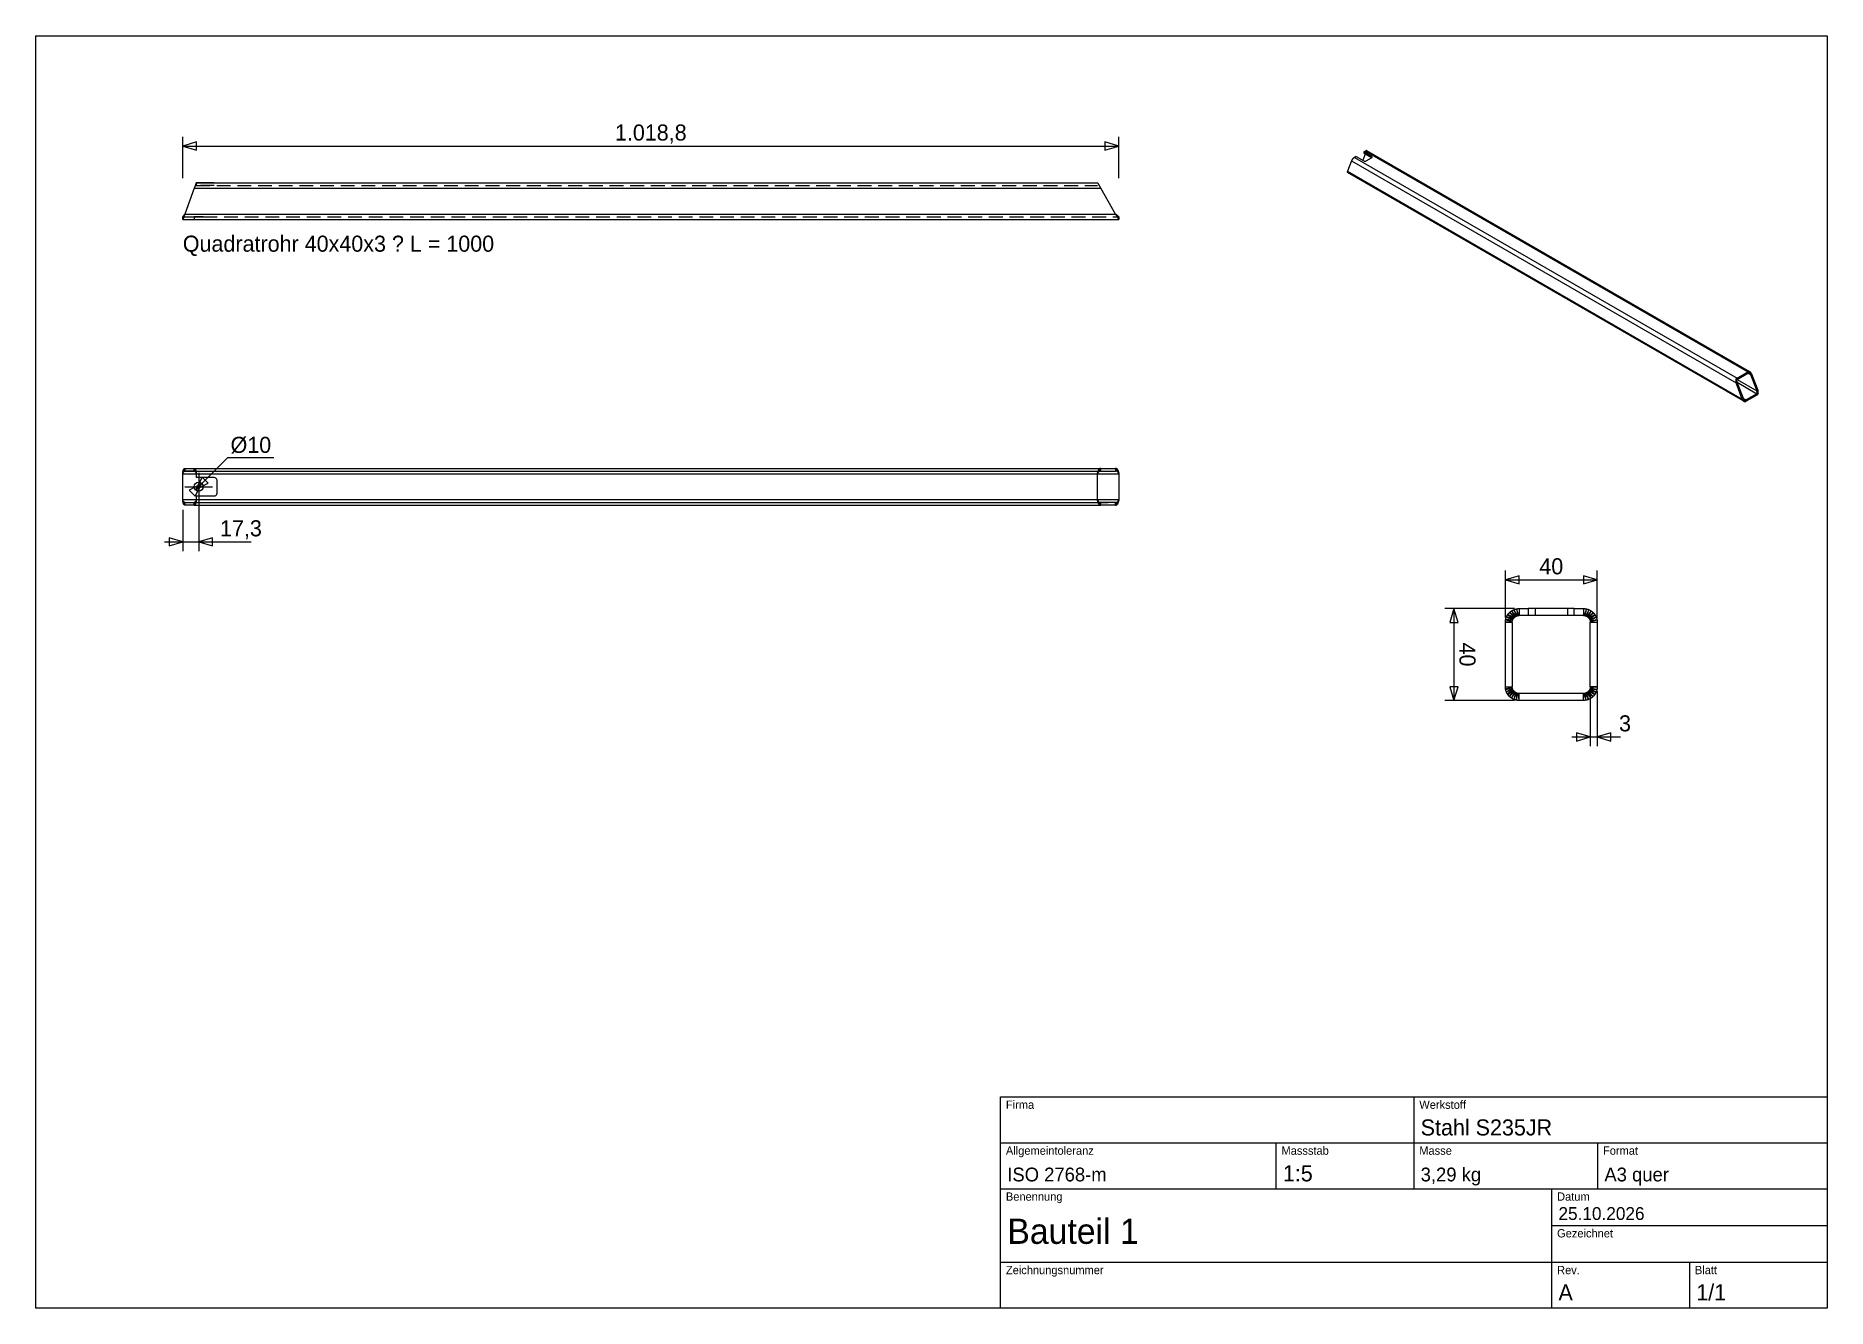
# Model space of a CAD drawing. Header units: millimetres. Extents: x 20 to 410, y 10 to 287.
import ezdxf
from ezdxf.enums import TextEntityAlignment as Align

# ---------------------------------------------------------------- set-up
doc = ezdxf.new("R2010")
doc.units = ezdxf.units.MM
doc.linetypes.add('CENTER', pattern=[15, 9, -2, 2, -2])
doc.linetypes.add('DASHED', pattern=[4.5, 3, -1.5])
for name, color, linetype in [('KONTUR', 7, 'CONTINUOUS'), ('MASSE', 3, 'CONTINUOUS'), ('MITTELLINIE', 1, 'CENTER'), ('RAHMEN', 7, 'CONTINUOUS'), ('TEXT', 7, 'CONTINUOUS'), ('VERDECKT', 8, 'DASHED')]:
    doc.layers.add(name, color=color, linetype=linetype)

msp = doc.modelspace()

# ---------------------------------------------------------------- texts
at = {"layer": 'MASSE'}
for s, p in [('1.018,8', (153.883, 264.2)), ('%%c10', (66.82, 196.198)), ('17,3', (64.656, 178.034)), ('40', (349.936, 169.765)), ('3', (365.986, 135.567))]:
    msp.add_text(s, height=3.5, dxfattribs=at).set_placement(p, align=Align.CENTER)
msp.add_text('40', height=3.5, rotation=-90, dxfattribs=at).set_placement((329.932, 152.306), align=Align.CENTER)
at = {"layer": 'TEXT'}
for s, height, p in [('Quadratrohr 40x40x3 ? L = 1000', 3.5, (52, 240)), ('Firma', 1.8, (231.2, 53.4)), ('Werkstoff', 1.8, (321.2, 53.4)), ('Stahl S235JR', 3.5, (321.5, 47.6)), ('Allgemeintoleranz', 1.8, (231.2, 43.4)), ('Massstab', 1.8, (291.2, 43.4)), ('Masse', 1.8, (321.2, 43.4)), ('Format', 1.8, (361.2, 43.4)), ('ISO 2768-m', 3, (231.5, 37.6)), ('1:5', 3.5, (291.5, 37.6)), ('3,29 kg', 3, (321.5, 37.6)), ('A3 quer', 3, (361.5, 37.6)), ('Benennung', 1.8, (231.2, 33.4)), ('Datum', 1.8, (351.2, 33.4)), ('25.10.2026', 2.8, (351.5, 29.2)), ('Bauteil 1', 5.5, (231.5, 24)), ('Gezeichnet', 1.8, (351.2, 25.4)), ('Zeichnungsnummer', 1.8, (231.2, 17.4)), ('Rev.', 1.8, (351.2, 17.4)), ('Blatt', 1.8, (381.2, 17.4)), ('A', 3.5, (351.5, 11.7)), ('1/1', 3.5, (381.5, 11.7))]:
    msp.add_text(s, height=height, dxfattribs=at).set_placement(p)

# ---------------------------------------------------------------- linework, layer by layer
at = {"layer": 'KONTUR'}
for points in [[(309.492388, 261.917512), (309.152977, 261.721553), (309.152977, 261.427614)], [(310.826325, 260.755445), (309.152977, 261.721553)], [(310.826325, 260.461506), (310.871096, 260.493003), (310.904364, 260.528937), (310.92485, 260.567927), (310.931767, 260.608476), (310.924849, 260.649025), (310.904364, 260.688015), (310.871096, 260.723949), (310.826325, 260.755445), (310.826325, 260.461506), (309.152977, 261.427614)], [(393.296226, 213.239405), (393.550784, 213.386375), (393.550278, 213.387089), (393.549771, 213.387803), (393.549264, 213.388517), (393.548757, 213.38923), (393.54825, 213.389944), (393.547742, 213.390657), (393.547234, 213.391371), (393.546726, 213.392084), (393.546217, 213.392796), (393.545708, 213.393509), (393.545199, 213.394222), (393.54469, 213.394934), (393.54418, 213.395646), (393.543672, 213.396358), (393.540006, 213.406166), (393.536241, 213.415924), (393.53238, 213.425631), (393.528421, 213.435284), (393.524366, 213.444882), (393.520215, 213.454425), (393.515968, 213.463908), (393.511629, 213.473332), (393.507196, 213.482694), (393.50267, 213.491993), (393.498052, 213.501227), (393.493344, 213.510395), (393.488545, 213.519495), (393.483657, 213.528525), (393.23399, 213.327034), (393.230025, 213.331652), (393.226036, 213.336248), (393.222022, 213.340822), (393.217983, 213.345375), (393.21392, 213.349904), (393.209834, 213.354411), (393.205724, 213.358893), (393.201591, 213.363352), (393.197436, 213.367786), (393.193258, 213.372195), (393.18906, 213.376578), (393.184839, 213.380937), (393.180598, 213.385268), (393.176338, 213.389572), (393.475819, 213.537656), (393.470971, 213.546447), (393.466026, 213.555168), (393.460987, 213.56382), (393.455853, 213.5724), (393.450626, 213.580907), (393.445306, 213.589338), (393.439896, 213.597694), (393.434395, 213.60597), (393.428804, 213.614169), (393.423126, 213.622286), (393.417358, 213.63032), (393.411506, 213.638271), (393.405567, 213.646136), (393.399544, 213.653915), (393.164364, 213.405647), (393.160185, 213.409656), (393.155983, 213.413639), (393.151758, 213.417596), (393.147508, 213.421526), (393.143238, 213.425428), (393.138944, 213.429303), (393.13463, 213.433149), (393.130293, 213.436967), (393.125936, 213.440756), (393.12156, 213.444516), (393.117163, 213.448246), (393.112746, 213.451947), (393.10831, 213.455616), (393.103857, 213.459256), (393.391282, 213.661842), (393.385437, 213.66928), (393.379503, 213.676631), (393.373479, 213.683896), (393.367368, 213.691073), (393.36117, 213.69816), (393.354886, 213.705158), (393.348519, 213.712062), (393.342068, 213.718875), (393.335535, 213.725592), (393.328921, 213.732215), (393.322227, 213.738742), (393.315454, 213.745169), (393.308605, 213.751499), (393.301678, 213.757728), (393.090021, 213.472224), (393.085789, 213.47547), (393.081536, 213.478686), (393.077262, 213.481874), (393.072967, 213.48503), (393.068652, 213.488154), (393.064316, 213.491248), (393.059962, 213.49431), (393.05559, 213.497342), (393.051199, 213.50034), (393.04679, 213.503307), (393.042364, 213.506241), (393.037921, 213.509141), (393.033462, 213.512008), (393.028986, 213.514842), (393.293311, 213.764147), (393.286694, 213.769944), (393.279997, 213.775643), (393.27322, 213.781242), (393.266366, 213.78674), (393.259436, 213.792136), (393.25243, 213.79743), (393.24535, 213.80262), (393.238197, 213.807706), (393.230973, 213.812686), (393.223677, 213.817559), (393.216314, 213.822326), (393.208882, 213.826985), (393.201385, 213.831534), (393.193821, 213.835974), (309.798115, 261.984508), (309.79806, 261.98454), (309.798004, 261.984572), (309.797949, 261.984602), (309.797893, 261.984633), (309.797838, 261.984663), (309.797781, 261.984693), (309.797726, 261.984723), (309.79767, 261.984752), (309.797613, 261.98478), (309.797556, 261.984809), (309.797499, 261.984838), (309.797443, 261.984866), (309.797385, 261.984893), (309.797328, 261.984921), (309.793886, 261.986723), (309.790384, 261.988413), (309.786825, 261.989988), (309.783207, 261.991451), (309.779533, 261.992799), (309.775803, 261.994034), (309.772016, 261.995153), (309.768175, 261.996158), (309.76428, 261.997048), (309.760329, 261.997823), (309.756327, 261.998483), (309.752272, 261.999028), (309.748166, 261.999458), (309.744009, 261.999771), (309.743857, 261.999742), (309.743704, 261.999713), (309.743551, 261.999684), (309.743398, 261.999656), (309.743245, 261.999626), (309.743091, 261.999596), (309.742938, 261.999564), (309.742784, 261.999534), (309.74263, 261.999503), (309.742476, 261.999471), (309.742322, 261.99944), (309.742167, 261.999407), (309.742014, 261.999375), (309.741859, 261.999342), (309.737224, 261.999678), (309.732544, 261.999898), (309.727819, 262), (309.723049, 261.999984), (309.718237, 261.999851), (309.713382, 261.999602), (309.708484, 261.999234), (309.703546, 261.998751), (309.698569, 261.99815), (309.693553, 261.997431), (309.688497, 261.996597), (309.683406, 261.995645), (309.678278, 261.994576), (309.673113, 261.993392), (309.67287, 261.993305), (309.672625, 261.993218), (309.67238, 261.993129), (309.672135, 261.993041), (309.67189, 261.992952), (309.671646, 261.992862), (309.6714, 261.992774), (309.671155, 261.992684), (309.67091, 261.992594), (309.670664, 261.992504), (309.670419, 261.992412), (309.670173, 261.992321), (309.669927, 261.99223), (309.669681, 261.992139), (309.664033, 261.990995), (309.658354, 261.989736), (309.652645, 261.98836), (309.646906, 261.986867), (309.641139, 261.985259), (309.635346, 261.983535), (309.629527, 261.981695), (309.623683, 261.979742), (309.617815, 261.977672), (309.611923, 261.975488), (309.60601, 261.97319), (309.600076, 261.970779), (309.594123, 261.968254), (309.588152, 261.965616), (309.587824, 261.965474), (309.587498, 261.965331), (309.58717, 261.965187), (309.586844, 261.965043), (309.586516, 261.964899), (309.58619, 261.964755), (309.585862, 261.96461), (309.585535, 261.964464), (309.585207, 261.964319), (309.584881, 261.964173), (309.584553, 261.964028), (309.584226, 261.96388), (309.583898, 261.963734), (309.58357, 261.963587), (309.577125, 261.961008), (309.570664, 261.958319), (309.56419, 261.955517), (309.557703, 261.952606), (309.551205, 261.949583), (309.544696, 261.946451), (309.538178, 261.94321), (309.531651, 261.93986), (309.525118, 261.936401), (309.51858, 261.932836), (309.512036, 261.929164), (309.505489, 261.925385), (309.498939, 261.921501), (309.492388, 261.917512), (392.747728, 213.850019), (392.747728, 213.55608), (393.296226, 213.239405), (393.292628, 213.244455), (393.289005, 213.249488), (393.285356, 213.254504), (393.281683, 213.259504), (393.277983, 213.264486), (393.274261, 213.269451), (393.270513, 213.274398), (393.266743, 213.279326), (393.262948, 213.284235), (393.259131, 213.289124), (393.255292, 213.293992), (393.251431, 213.298839), (393.247548, 213.303665), (393.243644, 213.30847), (393.242979, 213.309814), (393.242311, 213.311156), (393.241638, 213.312495), (393.240962, 213.31383), (393.240282, 213.315165), (393.239598, 213.316494), (393.23891, 213.317823), (393.238219, 213.319148), (393.237523, 213.320469), (393.236824, 213.321788), (393.236121, 213.323104), (393.235414, 213.324417), (393.234704, 213.325727), (393.23399, 213.327034)], [(305.55734, 257.526802), (305.557021, 257.526564), (305.556703, 257.526327), (305.556384, 257.526089), (305.556066, 257.525852), (305.555748, 257.525615), (305.555431, 257.525379), (305.555113, 257.525142), (305.554796, 257.524905), (305.554479, 257.52467), (305.554162, 257.524433), (305.553846, 257.524197), (305.55353, 257.523962), (305.553213, 257.523725), (305.552898, 257.52349), (305.550771, 257.517026), (305.54873, 257.51062), (305.546774, 257.504272), (305.544903, 257.497985), (305.543119, 257.491757), (305.541421, 257.485593), (305.539808, 257.479491), (305.538284, 257.473454), (305.536845, 257.46748), (305.535495, 257.461574), (305.534233, 257.455736), (305.533058, 257.449965), (305.531971, 257.444262), (305.530972, 257.438632), (305.530736, 257.438436), (305.530501, 257.438242), (305.530267, 257.438046), (305.530032, 257.437852), (305.529798, 257.437658), (305.529562, 257.437463), (305.52933, 257.437269), (305.529096, 257.437076), (305.528862, 257.436881), (305.528629, 257.436688), (305.528396, 257.436495), (305.528163, 257.436302), (305.52793, 257.436108), (305.527699, 257.435916), (305.526978, 257.43034), (305.526339, 257.42484), (305.525785, 257.419419), (305.525313, 257.414075), (305.524924, 257.408811), (305.52462, 257.403627), (305.524398, 257.398523), (305.52426, 257.393502), (305.524204, 257.388564), (305.524233, 257.383709), (305.524345, 257.378939), (305.52454, 257.374256), (305.52482, 257.369657), (305.525182, 257.365146), (305.52504, 257.365001), (305.524897, 257.364856), (305.524754, 257.364711), (305.524612, 257.364566), (305.52447, 257.364422), (305.524328, 257.364276), (305.524186, 257.364132), (305.524046, 257.363988), (305.523904, 257.363846), (305.523764, 257.363702), (305.523624, 257.363559), (305.523483, 257.363416), (305.523344, 257.363273), (305.523204, 257.363132), (305.523916, 257.358658), (305.524706, 257.354276), (305.525574, 257.349988), (305.526519, 257.345794), (305.527542, 257.341694), (305.528641, 257.337689), (305.529818, 257.333782), (305.531072, 257.32997), (305.532402, 257.326256), (305.533808, 257.32264), (305.535291, 257.319123), (305.53685, 257.315705), (305.538483, 257.312387), (305.540193, 257.30917), (305.540148, 257.309079), (305.540103, 257.308989), (305.540059, 257.308899), (305.540016, 257.30881), (305.539971, 257.308721), (305.539927, 257.308632), (305.539884, 257.308544), (305.53984, 257.308455), (305.539797, 257.308367), (305.539755, 257.30828), (305.539712, 257.308192), (305.53967, 257.308106), (305.539628, 257.308018), (305.539586, 257.307932), (305.541704, 257.304732), (305.543892, 257.301638), (305.546148, 257.298647), (305.548474, 257.295764), (305.550868, 257.292987), (305.553331, 257.290317), (305.555862, 257.287754), (305.558458, 257.285297), (305.561122, 257.28295), (305.563854, 257.280712), (305.56665, 257.278582), (305.56951, 257.276562), (305.572437, 257.274652), (305.575428, 257.272852), (305.575483, 257.27282), (305.575538, 257.272788), (305.575593, 257.272758), (305.57565, 257.272727), (305.575705, 257.272697), (305.575761, 257.272667), (305.575816, 257.272637), (305.575873, 257.272608), (305.575929, 257.27258), (305.575987, 257.272551), (305.576043, 257.272522), (305.5761, 257.272494), (305.576157, 257.272467), (305.576215, 257.272439)], [(306.42209, 259.770966), (305.55734, 257.526802), (391.528386, 207.891395), (390.156672, 211.426784), (390.41123, 211.573752)], [(307.11651, 260.545798), (307.116112, 260.545605), (307.115716, 260.545412), (307.115319, 260.545218), (307.114923, 260.545024), (307.114526, 260.544831), (307.114129, 260.544636), (307.113733, 260.544441), (307.113336, 260.544246), (307.112938, 260.544051), (307.112542, 260.543855), (307.112145, 260.54366), (307.111748, 260.543463), (307.111352, 260.543266), (307.110955, 260.543069), (307.10396, 260.539155), (307.096968, 260.535138), (307.089978, 260.53102), (307.082991, 260.5268), (307.076011, 260.52248), (307.069036, 260.51806), (307.062069, 260.513541), (307.055112, 260.508924), (307.048165, 260.504211), (307.041229, 260.499401), (307.034306, 260.494494), (307.027398, 260.489494), (307.020504, 260.4844), (307.013625, 260.479214), (307.013174, 260.478977), (307.012723, 260.478742), (307.012272, 260.478506), (307.01182, 260.478269), (307.011369, 260.478033), (307.010918, 260.477796), (307.010467, 260.477559), (307.010016, 260.477321), (307.009564, 260.477084), (307.009114, 260.476846), (307.008663, 260.476607), (307.008212, 260.476368), (307.007761, 260.47613), (307.007311, 260.475891), (307.000035, 260.470791), (306.992779, 260.465602), (306.985542, 260.460323), (306.978325, 260.454958), (306.97113, 260.449506), (306.963958, 260.443968), (306.956811, 260.438346), (306.949689, 260.43264), (306.942596, 260.426852), (306.935529, 260.420982), (306.928494, 260.415032), (306.921488, 260.409002), (306.914514, 260.402892), (306.907574, 260.396706), (306.907086, 260.396438), (306.906596, 260.396169), (306.906108, 260.395899), (306.905619, 260.395629), (306.905132, 260.395359), (306.904644, 260.395089), (306.904155, 260.394818), (306.903667, 260.394548), (306.90318, 260.394276), (306.902691, 260.394005), (306.902204, 260.393734), (306.901717, 260.393463), (306.90123, 260.39319), (306.900741, 260.392918), (306.893466, 260.386829), (306.886224, 260.380666), (306.879018, 260.374432), (306.871848, 260.368127), (306.864715, 260.361753), (306.857622, 260.35531), (306.850568, 260.3488), (306.843558, 260.342225), (306.836588, 260.335584), (306.829664, 260.32888), (306.822784, 260.322113), (306.815952, 260.315285), (306.809167, 260.308396), (306.80243, 260.301449), (306.801924, 260.301158), (306.801416, 260.300865), (306.80091, 260.300572), (306.800403, 260.300279), (306.799896, 260.299986), (306.799389, 260.299692), (306.798883, 260.2994), (306.798378, 260.299106), (306.797871, 260.298812), (306.797366, 260.298518), (306.79686, 260.298224), (306.796354, 260.29793), (306.795849, 260.297636), (306.795344, 260.29734), (306.788347, 260.290496), (306.781398, 260.283597), (306.774499, 260.276645), (306.76765, 260.269643), (306.760855, 260.262592), (306.754113, 260.255492), (306.747424, 260.248344), (306.740793, 260.241152), (306.734217, 260.233914), (306.7277, 260.226633), (306.721243, 260.21931), (306.714844, 260.211946), (306.70851, 260.204543), (306.702236, 260.197102), (306.70173, 260.196797), (306.701223, 260.196492), (306.700718, 260.196189), (306.700213, 260.195884), (306.699706, 260.195579), (306.699201, 260.195274), (306.698696, 260.194968), (306.698192, 260.194664), (306.697687, 260.194359), (306.697183, 260.194053), (306.696679, 260.193748), (306.696175, 260.193442), (306.695671, 260.193136), (306.695167, 260.192831), (306.688717, 260.185492), (306.682329, 260.178123), (306.676003, 260.170721), (306.66974, 260.163292), (306.663542, 260.155834), (306.65741, 260.14835), (306.651344, 260.140839), (306.645345, 260.133305), (306.639417, 260.125749), (306.633558, 260.118171), (306.627769, 260.110574), (306.622053, 260.102957), (306.61641, 260.095324), (306.61084, 260.087674), (306.610354, 260.087369), (306.60987, 260.087064), (306.609384, 260.08676), (306.608899, 260.086455), (306.608414, 260.08615), (306.607929, 260.085845), (306.607444, 260.08554), (306.606961, 260.085236), (306.606477, 260.084931), (306.605994, 260.084625), (306.60551, 260.08432), (306.605026, 260.084015), (306.604543, 260.083709), (306.60406, 260.083404), (306.598406, 260.075855), (306.592824, 260.068298), (306.587314, 260.060732), (306.581877, 260.053158), (306.576516, 260.045582), (306.571228, 260.038), (306.566018, 260.030416), (306.560884, 260.022831), (306.555829, 260.015246), (306.550854, 260.007663), (306.545956, 260.000082), (306.541142, 259.992506), (306.536408, 259.984935), (306.531757, 259.977371), (306.531309, 259.977078), (306.530863, 259.976784), (306.530418, 259.976492), (306.529971, 259.976198), (306.529526, 259.975905), (306.529081, 259.975612), (306.528636, 259.975319), (306.52819, 259.975025), (306.527746, 259.974732), (306.527301, 259.97444), (306.526857, 259.974147), (306.526413, 259.973853), (306.525969, 259.97356), (306.525526, 259.973267), (306.520885, 259.965798), (306.516322, 259.958342), (306.51184, 259.950902), (306.507439, 259.943477), (306.503119, 259.936072), (306.49888, 259.928685), (306.494726, 259.921318), (306.490654, 259.913973), (306.486667, 259.90665), (306.482766, 259.899353), (306.47895, 259.892081), (306.47522, 259.884837), (306.471578, 259.87762), (306.468022, 259.870432), (306.467632, 259.870162), (306.467242, 259.869891), (306.466852, 259.869621), (306.466464, 259.869351), (306.466074, 259.86908), (306.465685, 259.86881), (306.465296, 259.86854), (306.464908, 259.86827), (306.46452, 259.868), (306.464132, 259.86773), (306.463744, 259.867461), (306.463357, 259.867191), (306.462969, 259.866921), (306.462583, 259.866652), (306.459133, 259.859549), (306.455766, 259.852482), (306.452484, 259.845453), (306.449286, 259.838463), (306.446174, 259.831512), (306.443148, 259.824604), (306.440208, 259.817738), (306.437354, 259.810916), (306.434589, 259.804138), (306.431911, 259.797406), (306.429322, 259.790722), (306.426822, 259.784087), (306.424411, 259.777502), (306.42209, 259.770966), (390.156672, 211.426784)], [(307.455921, 260.741757), (307.11651, 260.545798), (390.37185, 212.478305), (392.747728, 213.850019)], [(307.455921, 260.741757), (309.12927, 259.775649)], [(309.438108, 261.262994), (308.913081, 259.900466)], [(309.12927, 259.775649), (309.203828, 259.742618), (309.290653, 259.721855), (309.383828, 259.714773), (309.477003, 259.721855), (309.563828, 259.742618), (309.638386, 259.775649)], [(309.638386, 259.775649), (310.826325, 260.461506)], [(54.474996, 253.8), (52.436764, 248.2), (255.07246, 248.2), (251.8393, 253.8)], [(54.91176, 255), (54.911686, 255), (54.911612, 254.999998), (54.911538, 254.999998), (54.911464, 254.999996), (54.91139, 254.999992), (54.911316, 254.999988), (54.911242, 254.999984), (54.911168, 254.99998), (54.911094, 254.999974), (54.91102, 254.99997), (54.910946, 254.999962), (54.910872, 254.999956), (54.910798, 254.999948), (54.910724, 254.99994), (54.910204, 254.999672), (54.909682, 254.999194), (54.90916, 254.998502), (54.908638, 254.997598), (54.908114, 254.996482), (54.907588, 254.995156), (54.907062, 254.993616), (54.906536, 254.991866), (54.906008, 254.989904), (54.905482, 254.98773), (54.904954, 254.985348), (54.904426, 254.982756), (54.903898, 254.979954), (54.903368, 254.976942), (54.90315, 254.976774), (54.90293, 254.976606), (54.90271, 254.976436), (54.90249, 254.976266), (54.902272, 254.976094), (54.902052, 254.975924), (54.901832, 254.975752), (54.901614, 254.975578), (54.901394, 254.975406), (54.901174, 254.975232), (54.900956, 254.975058), (54.900736, 254.974882), (54.900516, 254.974708), (54.900296, 254.97453), (54.898758, 254.971154), (54.897214, 254.96757), (54.895668, 254.96378), (54.894118, 254.959784), (54.892566, 254.955582), (54.89101, 254.951174), (54.889452, 254.946564), (54.887894, 254.94175), (54.886334, 254.936734), (54.884772, 254.931518), (54.883208, 254.9261), (54.881644, 254.920484), (54.88008, 254.914668), (54.878514, 254.908656), (54.878158, 254.908326), (54.877802, 254.907996), (54.877446, 254.907664), (54.877088, 254.907332), (54.876732, 254.907), (54.876376, 254.906668), (54.87602, 254.906334), (54.875664, 254.906), (54.875308, 254.905666), (54.874952, 254.905332), (54.874594, 254.904996), (54.874238, 254.90466), (54.873882, 254.904324), (54.873526, 254.903986), (54.871026, 254.89763), (54.86852, 254.891078), (54.866008, 254.884334), (54.863492, 254.877398), (54.86097, 254.870272), (54.858446, 254.862956), (54.855916, 254.85545), (54.853384, 254.84776), (54.85085, 254.839882), (54.848314, 254.83182), (54.845774, 254.823576), (54.843234, 254.815152), (54.840694, 254.806546), (54.838152, 254.797764), (54.837674, 254.797284), (54.837194, 254.796806), (54.836714, 254.796326), (54.836234, 254.795846), (54.835756, 254.795364), (54.835276, 254.794884), (54.834796, 254.794402), (54.834316, 254.79392), (54.833838, 254.793436), (54.833358, 254.792954), (54.832878, 254.79247), (54.832398, 254.791986), (54.83192, 254.7915), (54.83144, 254.791016), (54.828074, 254.781924), (54.824702, 254.772658), (54.821322, 254.763218), (54.817936, 254.75361), (54.814542, 254.743832), (54.811144, 254.733888), (54.807742, 254.723776), (54.804334, 254.713502), (54.800924, 254.703068), (54.79751, 254.692472), (54.794094, 254.681718), (54.790674, 254.670808), (54.787256, 254.659744), (54.783836, 254.648528), (54.783252, 254.64792), (54.782668, 254.64731), (54.782082, 254.6467), (54.781498, 254.646088), (54.780914, 254.645478), (54.78033, 254.644866), (54.779746, 254.644256), (54.779162, 254.643642), (54.778578, 254.64303), (54.777992, 254.642418), (54.777408, 254.641804), (54.776824, 254.64119), (54.77624, 254.640576), (54.775656, 254.63996), (54.771556, 254.628482), (54.767446, 254.616856), (54.763328, 254.605086), (54.7592, 254.593174), (54.755066, 254.581122), (54.750926, 254.56893), (54.74678, 254.556602), (54.742628, 254.544142), (54.738472, 254.531548), (54.734312, 254.518826), (54.730148, 254.505976), (54.725984, 254.493), (54.721818, 254.479902), (54.71765, 254.466684), (54.716984, 254.465968), (54.716316, 254.465252), (54.71565, 254.464534), (54.714984, 254.463818), (54.714316, 254.4631), (54.71365, 254.462382), (54.712984, 254.461664), (54.712316, 254.460946), (54.71165, 254.460226), (54.710984, 254.459508), (54.710318, 254.458788), (54.70965, 254.458068), (54.708984, 254.457348), (54.708318, 254.456626), (54.70364, 254.443202), (54.69895, 254.429666), (54.694252, 254.416016), (54.689544, 254.402258), (54.684828, 254.388392), (54.680104, 254.374424), (54.675372, 254.360352), (54.670636, 254.346182), (54.665894, 254.331916), (54.661148, 254.317554), (54.656398, 254.303102), (54.651646, 254.28856), (54.646894, 254.273932), (54.64214, 254.25922), (54.641416, 254.258424), (54.640692, 254.257628), (54.63997, 254.256832), (54.639246, 254.256036), (54.638522, 254.25524), (54.6378, 254.254442), (54.637076, 254.253646), (54.636352, 254.252848), (54.63563, 254.25205), (54.634906, 254.251252), (54.634182, 254.250454), (54.63346, 254.249656), (54.632736, 254.248858), (54.632012, 254.248058), (54.626936, 254.233206), (54.62185, 254.218276), (54.61675, 254.203272), (54.611642, 254.188196), (54.606524, 254.173052), (54.601398, 254.157842), (54.596266, 254.142568), (54.591126, 254.127234), (54.58598, 254.111842), (54.580832, 254.096396), (54.575678, 254.080896), (54.570522, 254.065346), (54.565364, 254.04975), (54.560206, 254.034108), (54.559452, 254.033264), (54.5587, 254.032418), (54.557948, 254.031574), (54.557196, 254.03073), (54.556444, 254.029884), (54.555692, 254.029038), (54.55494, 254.028194), (54.554188, 254.027348), (54.553436, 254.026502), (54.552682, 254.025656), (54.55193, 254.02481), (54.551178, 254.023964), (54.550426, 254.023118), (54.549674, 254.022272), (54.544396, 254.00656), (54.539104, 253.990812), (54.533802, 253.97503), (54.52849, 253.959218), (54.523168, 253.943376), (54.517836, 253.92751), (54.512498, 253.91162), (54.507152, 253.895712), (54.501802, 253.879786), (54.496446, 253.863846), (54.491088, 253.847894), (54.485726, 253.831934), (54.480362, 253.815968), (54.474996, 253.8), (251.8393, 253.8)], [(54.91176, 255), (251.146478, 255)], [(58.85588, 255), (54.91176, 255)], [(59.45588, 255), (251.146478, 255)], [(251.146478, 255), (251.146596, 255), (251.146714, 254.999998), (251.146832, 254.999998), (251.14695, 254.999996), (251.147066, 254.999992), (251.147184, 254.999988), (251.147302, 254.999984), (251.14742, 254.99998), (251.147536, 254.999974), (251.147654, 254.99997), (251.147772, 254.999962), (251.14789, 254.999956), (251.148006, 254.999948), (251.148124, 254.99994)], [(251.148124, 254.99994), (251.148948, 254.999672), (251.149776, 254.999194), (251.150604, 254.998502), (251.151434, 254.997598), (251.152266, 254.996482), (251.153098, 254.995156), (251.153932, 254.993616), (251.154768, 254.991866), (251.155604, 254.989904), (251.15644, 254.98773), (251.157278, 254.985348), (251.158116, 254.982756), (251.158954, 254.979954), (251.159792, 254.976942)], [(251.159792, 254.976942), (251.16014, 254.976774), (251.160488, 254.976606), (251.160836, 254.976436), (251.161184, 254.976266), (251.161532, 254.976094), (251.16188, 254.975924), (251.162228, 254.975752), (251.162576, 254.975578), (251.162924, 254.975406), (251.163272, 254.975232), (251.16362, 254.975058), (251.163968, 254.974882), (251.164316, 254.974708), (251.164664, 254.97453)], [(251.164664, 254.97453), (251.167106, 254.971154), (251.169554, 254.96757), (251.172008, 254.96378), (251.174466, 254.959784), (251.176928, 254.955582), (251.179396, 254.951174), (251.181866, 254.946564), (251.184338, 254.94175), (251.186814, 254.936734), (251.189292, 254.931518), (251.191772, 254.9261), (251.194252, 254.920484), (251.196734, 254.914668), (251.199216, 254.908656)], [(251.199216, 254.908656), (251.199782, 254.908326), (251.200348, 254.907996), (251.200912, 254.907664), (251.201478, 254.907332), (251.202042, 254.907), (251.202608, 254.906668), (251.203174, 254.906334), (251.203738, 254.906), (251.204304, 254.905666), (251.204868, 254.905332), (251.205434, 254.904996), (251.206, 254.90466), (251.206564, 254.904324), (251.20713, 254.903986)], [(251.20713, 254.903986), (251.211096, 254.89763), (251.215072, 254.891078), (251.219056, 254.884334), (251.223048, 254.877398), (251.227046, 254.870272), (251.231052, 254.862956), (251.235062, 254.85545), (251.239078, 254.84776), (251.2431, 254.839882), (251.247124, 254.83182), (251.25115, 254.823576), (251.255178, 254.815152), (251.25921, 254.806546), (251.26324, 254.797764)], [(251.26324, 254.797764), (251.264, 254.797284), (251.264762, 254.796806), (251.265522, 254.796326), (251.266282, 254.795846), (251.267044, 254.795364), (251.267804, 254.794884), (251.268564, 254.794402), (251.269326, 254.79392), (251.270086, 254.793436), (251.270846, 254.792954), (251.271608, 254.79247), (251.272368, 254.791986), (251.273128, 254.7915), (251.273888, 254.791016)], [(251.273888, 254.791016), (251.279226, 254.781924), (251.284576, 254.772658), (251.289938, 254.763218), (251.29531, 254.75361), (251.300692, 254.743832), (251.306082, 254.733888), (251.31148, 254.723776), (251.316886, 254.713502), (251.322296, 254.703068), (251.327712, 254.692472), (251.33313, 254.681718), (251.338552, 254.670808), (251.343976, 254.659744), (251.349402, 254.648528)], [(251.349402, 254.648528), (251.350328, 254.64792), (251.351254, 254.64731), (251.352182, 254.6467), (251.353108, 254.646088), (251.354036, 254.645478), (251.354962, 254.644866), (251.35589, 254.644256), (251.356816, 254.643642), (251.357742, 254.64303), (251.35867, 254.642418), (251.359596, 254.641804), (251.360524, 254.64119), (251.36145, 254.640576), (251.362376, 254.63996)], [(251.362376, 254.63996), (251.36888, 254.628482), (251.3754, 254.616856), (251.381934, 254.605086), (251.38848, 254.593174), (251.395036, 254.581122), (251.401606, 254.56893), (251.408182, 254.556602), (251.414768, 254.544142), (251.42136, 254.531548), (251.42796, 254.518826), (251.434562, 254.505976), (251.44117, 254.493), (251.447778, 254.479902), (251.454388, 254.466684)], [(251.454388, 254.466684), (251.455446, 254.465968), (251.456504, 254.465252), (251.457562, 254.464534), (251.458618, 254.463818), (251.459676, 254.4631), (251.460734, 254.462382), (251.46179, 254.461664), (251.462848, 254.460946), (251.463906, 254.460226), (251.464964, 254.459508), (251.46602, 254.458788), (251.467078, 254.458068), (251.468136, 254.457348), (251.469192, 254.456626)], [(251.469192, 254.456626), (251.476614, 254.443202), (251.48405, 254.429666), (251.491504, 254.416016), (251.498972, 254.402258), (251.506454, 254.388392), (251.513948, 254.374424), (251.521452, 254.360352), (251.528966, 254.346182), (251.536488, 254.331916), (251.544016, 254.317554), (251.551548, 254.303102), (251.559086, 254.28856), (251.566626, 254.273932), (251.574168, 254.25922)], [(251.574168, 254.25922), (251.575316, 254.258424), (251.576464, 254.257628), (251.57761, 254.256832), (251.578758, 254.256036), (251.579906, 254.25524), (251.581052, 254.254442), (251.5822, 254.253646), (251.583348, 254.252848), (251.584494, 254.25205), (251.585642, 254.251252), (251.58679, 254.250454), (251.587936, 254.249656), (251.589084, 254.248858), (251.590232, 254.248058)], [(251.590232, 254.248058), (251.598282, 254.233206), (251.606354, 254.218276), (251.61444, 254.203272), (251.622544, 254.188196), (251.630662, 254.173052), (251.638794, 254.157842), (251.646936, 254.142568), (251.655088, 254.127234), (251.66325, 254.111842), (251.671418, 254.096396), (251.679594, 254.080896), (251.687772, 254.065346), (251.695954, 254.04975), (251.704136, 254.034108)], [(251.704136, 254.034108), (251.70533, 254.033264), (251.706524, 254.032418), (251.707716, 254.031574), (251.70891, 254.03073), (251.710102, 254.029884), (251.711296, 254.029038), (251.71249, 254.028194), (251.713682, 254.027348), (251.714876, 254.026502), (251.716068, 254.025656), (251.717262, 254.02481), (251.718456, 254.023964), (251.719648, 254.023118), (251.720842, 254.022272)], [(251.720842, 254.022272), (251.729216, 254.00656), (251.737608, 253.990812), (251.746018, 253.97503), (251.754446, 253.959218), (251.762888, 253.943376), (251.771344, 253.92751), (251.779812, 253.91162), (251.788292, 253.895712), (251.796778, 253.879786), (251.805274, 253.863846), (251.813774, 253.847894), (251.82228, 253.831934), (251.83079, 253.815968), (251.8393, 253.8)], [(305.525175, 257.365217), (305.523204, 257.363132)], [(391.885348, 207.441796), (305.575428, 257.272852)], [(52.436764, 248.2), (52.436012, 248.199138), (52.435258, 248.198278), (52.434506, 248.197416), (52.433754, 248.196556), (52.433002, 248.195694), (52.43225, 248.194834), (52.431498, 248.193972), (52.430746, 248.19311), (52.429994, 248.19225), (52.429242, 248.191388), (52.428488, 248.190528), (52.427736, 248.189666), (52.426984, 248.188806), (52.426232, 248.187944), (52.420954, 248.171978), (52.415662, 248.156016), (52.41036, 248.140062), (52.405048, 248.12412), (52.399726, 248.10819), (52.394394, 248.092276), (52.389056, 248.076382), (52.383712, 248.06051), (52.37836, 248.044662), (52.373006, 248.028842), (52.367646, 248.013052), (52.362284, 247.997294), (52.35692, 247.981574), (52.351554, 247.965892), (52.350832, 247.965048), (52.350108, 247.964202), (52.349384, 247.963358), (52.348662, 247.962514), (52.347938, 247.96167), (52.347214, 247.960826), (52.346492, 247.959982), (52.345768, 247.959138), (52.345046, 247.958296), (52.344322, 247.957452), (52.343598, 247.956608), (52.342876, 247.955766), (52.342152, 247.954922), (52.341428, 247.95408), (52.336352, 247.938472), (52.331266, 247.92291), (52.326166, 247.907398), (52.321058, 247.891938), (52.31594, 247.876532), (52.310814, 247.861184), (52.305682, 247.845894), (52.300542, 247.830668), (52.295396, 247.815508), (52.290246, 247.800416), (52.285094, 247.785394), (52.279938, 247.770446), (52.27478, 247.755574), (52.26962, 247.74078), (52.268954, 247.739984), (52.268288, 247.73919), (52.267622, 247.738394), (52.266954, 247.7376), (52.266288, 247.736804), (52.265622, 247.73601), (52.264954, 247.735216), (52.264288, 247.734422), (52.263622, 247.73363), (52.262954, 247.732836), (52.262288, 247.732042), (52.261622, 247.73125), (52.260954, 247.730458), (52.260288, 247.729664), (52.25561, 247.715016), (52.250922, 247.700452), (52.246222, 247.685978), (52.241514, 247.671594), (52.236798, 247.657304), (52.232074, 247.64311), (52.227344, 247.629014), (52.222606, 247.61502), (52.217864, 247.60113), (52.21312, 247.587346), (52.20837, 247.57367), (52.203618, 247.560104), (52.198864, 247.546652), (52.19411, 247.533316), (52.193526, 247.5326), (52.192942, 247.531884), (52.192358, 247.53117), (52.191772, 247.530454), (52.191188, 247.52974), (52.190604, 247.529026), (52.19002, 247.528312), (52.189436, 247.527598), (52.188852, 247.526886), (52.188268, 247.526172), (52.187682, 247.52546), (52.187098, 247.524748), (52.186514, 247.524036), (52.18593, 247.523326), (52.18183, 247.510198), (52.17772, 247.497192), (52.173602, 247.484312), (52.169474, 247.471558), (52.16534, 247.458932), (52.1612, 247.446438), (52.157054, 247.434078), (52.152902, 247.421854), (52.148746, 247.409766), (52.144586, 247.397818), (52.140424, 247.386014), (52.136258, 247.374354), (52.132092, 247.362838), (52.127924, 247.351472), (52.127444, 247.350864), (52.126966, 247.350254), (52.126486, 247.349648), (52.126006, 247.34904), (52.125526, 247.348432), (52.125048, 247.347826), (52.124568, 247.34722), (52.124088, 247.346614), (52.123608, 247.34601), (52.12313, 247.345404), (52.12265, 247.3448), (52.12217, 247.344196), (52.12169, 247.343592), (52.121212, 247.34299), (52.117846, 247.331888), (52.114474, 247.32094), (52.111094, 247.310148), (52.107706, 247.299514), (52.104314, 247.28904), (52.100916, 247.278726), (52.097512, 247.268576), (52.094106, 247.25859), (52.090694, 247.24877), (52.08728, 247.23912), (52.083864, 247.22964), (52.080446, 247.220332), (52.077028, 247.211196), (52.073608, 247.202236), (52.07325, 247.201758), (52.072894, 247.20128), (52.072538, 247.200804), (52.072182, 247.200326), (52.071826, 247.19985), (52.07147, 247.199376), (52.071112, 247.1989), (52.070756, 247.198426), (52.0704, 247.197952), (52.070044, 247.197478), (52.069688, 247.197004), (52.069332, 247.196532), (52.068976, 247.19606), (52.068618, 247.19559), (52.066118, 247.18694), (52.063612, 247.17847), (52.0611, 247.170182), (52.058584, 247.162076), (52.056064, 247.154154), (52.053538, 247.146416), (52.05101, 247.138866), (52.048478, 247.131504), (52.045942, 247.12433), (52.043406, 247.117348), (52.040868, 247.110556), (52.038328, 247.103958), (52.035788, 247.097554), (52.033246, 247.091344), (52.033026, 247.091016), (52.032806, 247.090686), (52.032588, 247.090358), (52.032368, 247.09003), (52.032148, 247.089704), (52.03193, 247.089378), (52.03171, 247.089052), (52.03149, 247.088726), (52.031272, 247.088402), (52.031052, 247.088078), (52.030832, 247.087754), (52.030612, 247.087432), (52.030394, 247.087108), (52.030174, 247.086786), (52.028634, 247.080924), (52.02709, 247.075258), (52.025544, 247.069792), (52.023994, 247.064526), (52.022442, 247.05946), (52.020888, 247.054596), (52.01933, 247.049936), (52.017772, 247.04548), (52.01621, 247.041228), (52.014648, 247.03718), (52.013084, 247.03334), (52.01152, 247.029704), (52.009956, 247.026278), (52.008392, 247.023058), (52.008318, 247.02289), (52.008244, 247.022722), (52.00817, 247.022556), (52.008096, 247.02239), (52.00802, 247.022226), (52.007946, 247.02206), (52.007872, 247.021896), (52.007798, 247.021734), (52.007724, 247.02157), (52.00765, 247.021408), (52.007576, 247.021246), (52.007502, 247.021086), (52.007428, 247.020924), (52.007354, 247.020766), (52.006834, 247.017912), (52.006314, 247.015268), (52.00579, 247.012834), (52.005268, 247.01061), (52.004744, 247.008596), (52.004218, 247.006794), (52.003692, 247.005202), (52.003166, 247.003824), (52.00264, 247.002656), (52.002112, 247.0017), (52.001584, 247.000956), (52.001056, 247.000424), (52.000528, 247.000106), (52, 247)], [(52.001072, 247.600878), (52.000996, 247.600756), (52.00092, 247.600644), (52.000842, 247.600542), (52.000766, 247.600448), (52.00069, 247.600362), (52.000612, 247.600286), (52.000536, 247.60022), (52.00046, 247.600162), (52.000382, 247.600112), (52.000306, 247.600072), (52.00023, 247.60004), (52.000152, 247.600018), (52.000076, 247.600004), (52, 247.6)], [(52, 247), (255.765282, 247), (255.765282, 247.6)], [(52, 247), (52, 247.6)], [(52.01157, 247.618718), (52.011344, 247.618148), (52.011116, 247.617586), (52.01089, 247.617034), (52.010662, 247.61649), (52.010436, 247.615954), (52.010208, 247.615428), (52.009982, 247.61491), (52.009754, 247.6144), (52.009528, 247.6139), (52.0093, 247.613408), (52.009072, 247.612926), (52.008846, 247.61245), (52.008618, 247.611986), (52.008392, 247.611528), (52.007866, 247.61037), (52.007342, 247.609272), (52.006818, 247.608234), (52.006294, 247.607258), (52.00577, 247.606344), (52.005246, 247.60549), (52.004722, 247.604698), (52.0042, 247.603968), (52.003676, 247.603298), (52.003154, 247.60269), (52.002634, 247.602144), (52.002112, 247.60166), (52.001592, 247.601238), (52.001072, 247.600878)], [(52.001072, 247.600878), (52.007354, 247.020766)], [(52.008392, 247.023058), (52.008392, 247.611528)], [(52.080554, 247.719868), (52.080058, 247.718482), (52.079562, 247.717102), (52.079066, 247.71573), (52.07857, 247.714366), (52.078074, 247.713008), (52.077578, 247.711658), (52.077082, 247.710314), (52.076586, 247.708978), (52.07609, 247.70765), (52.075592, 247.706328), (52.075096, 247.705016), (52.0746, 247.703708), (52.074104, 247.70241), (52.073608, 247.701118), (52.071084, 247.697756), (52.068562, 247.694448), (52.06604, 247.69119), (52.063518, 247.687984), (52.060998, 247.684832), (52.05848, 247.681734), (52.055962, 247.678688), (52.053448, 247.675698), (52.050934, 247.67276), (52.048424, 247.669878), (52.045914, 247.66705), (52.04341, 247.664276), (52.040906, 247.661558), (52.038408, 247.658896), (52.03804, 247.657898), (52.03767, 247.65691), (52.037302, 247.655928), (52.036934, 247.654954), (52.036566, 247.65399), (52.036196, 247.653032), (52.035828, 247.652084), (52.035458, 247.651144), (52.03509, 247.65021), (52.034722, 247.649286), (52.034352, 247.64837), (52.033984, 247.647462), (52.033614, 247.646564), (52.033246, 247.645672), (52.031692, 247.643368), (52.030138, 247.64112), (52.028586, 247.638932), (52.027034, 247.6368), (52.025482, 247.634726), (52.02393, 247.632712), (52.02238, 247.630756), (52.020832, 247.628858), (52.019284, 247.62702), (52.017738, 247.62524), (52.016192, 247.62352), (52.01465, 247.62186), (52.01311, 247.620258), (52.01157, 247.618718), (52.030174, 247.086786)], [(52.033246, 247.091344), (52.033246, 247.645672)], [(52.038408, 247.658896), (52.068618, 247.19559)], [(52.073608, 247.202236), (52.073608, 247.701118)], [(52.13639, 247.799292), (52.135786, 247.79757), (52.13518, 247.795854), (52.134576, 247.794144), (52.133972, 247.79244), (52.133368, 247.790742), (52.132764, 247.78905), (52.132158, 247.787364), (52.131554, 247.785684), (52.130948, 247.78401), (52.130344, 247.782342), (52.12974, 247.780682), (52.129134, 247.779026), (52.12853, 247.777378), (52.127924, 247.775736), (52.12453, 247.771446), (52.121134, 247.767202), (52.11774, 247.763002), (52.114348, 247.758846), (52.110956, 247.754736), (52.107566, 247.750674), (52.10418, 247.746656), (52.100794, 247.742686), (52.097412, 247.738762), (52.094032, 247.734886), (52.090656, 247.73106), (52.087284, 247.72728), (52.083918, 247.72355), (52.080554, 247.719868), (52.121212, 247.34299)], [(52.127924, 247.351472), (52.127924, 247.775736)], [(52.2801, 248.000694), (52.279352, 247.998508), (52.278604, 247.996326), (52.277856, 247.994148), (52.277108, 247.991972), (52.27636, 247.9898), (52.27561, 247.98763), (52.274862, 247.985464), (52.274114, 247.9833), (52.273366, 247.98114), (52.272616, 247.978984), (52.271868, 247.97683), (52.271118, 247.97468), (52.27037, 247.972534), (52.26962, 247.97039), (52.264902, 247.96477), (52.260182, 247.959172), (52.255464, 247.9536), (52.250748, 247.948054), (52.246032, 247.942534), (52.24132, 247.93704), (52.23661, 247.931574), (52.231904, 247.926136), (52.227202, 247.920724), (52.222506, 247.915342), (52.217812, 247.90999), (52.213124, 247.904668), (52.208444, 247.899376), (52.203768, 247.894116), (52.203078, 247.892124), (52.20239, 247.890136), (52.2017, 247.888154), (52.20101, 247.886176), (52.20032, 247.884202), (52.19963, 247.882234), (52.19894, 247.88027), (52.19825, 247.87831), (52.19756, 247.876356), (52.19687, 247.874406), (52.19618, 247.872462), (52.19549, 247.870522), (52.1948, 247.868588), (52.19411, 247.866658), (52.189974, 247.861606), (52.185836, 247.856588), (52.181702, 247.851606), (52.177568, 247.846662), (52.173434, 247.841752), (52.169304, 247.83688), (52.165176, 247.832044), (52.161052, 247.827248), (52.15693, 247.82249), (52.152812, 247.81777), (52.1487, 247.81309), (52.14459, 247.80845), (52.140488, 247.803852), (52.13639, 247.799292), (52.18593, 247.523326)], [(52.19411, 247.533316), (52.19411, 247.866658)], [(52.203768, 247.894116), (52.260288, 247.729664)], [(52.26962, 247.74078), (52.26962, 247.97039)], [(52.362452, 248.11493), (52.361674, 248.112636), (52.360898, 248.110344), (52.36012, 248.108052), (52.35934, 248.105762), (52.358562, 248.103474), (52.357784, 248.101186), (52.357006, 248.098902), (52.356228, 248.096618), (52.355448, 248.094334), (52.35467, 248.092054), (52.353892, 248.089774), (52.353112, 248.087496), (52.352334, 248.08522), (52.351554, 248.082946), (52.346434, 248.076972), (52.341314, 248.071012), (52.336194, 248.065064), (52.331076, 248.05913), (52.32596, 248.05321), (52.320846, 248.047306), (52.315736, 248.041418), (52.31063, 248.035546), (52.305528, 248.029692), (52.300432, 248.023854), (52.29534, 248.018036), (52.290252, 248.012236), (52.285174, 248.006454), (52.2801, 248.000694), (52.341428, 247.95408)], [(52.351554, 247.965892), (52.351554, 248.082946)], [(52.362452, 248.11493), (52.426232, 248.187944)], [(255.07246, 248.2), (255.073654, 248.199138), (255.074848, 248.198278), (255.07604, 248.197416), (255.077234, 248.196556), (255.078426, 248.195694), (255.07962, 248.194834), (255.080814, 248.193972), (255.082006, 248.19311), (255.0832, 248.19225), (255.084392, 248.191388), (255.085586, 248.190528), (255.08678, 248.189666), (255.087972, 248.188806), (255.089166, 248.187944)], [(255.089166, 248.187944), (255.09754, 248.171978), (255.105932, 248.156016), (255.114342, 248.140062), (255.12277, 248.12412), (255.131212, 248.10819), (255.139668, 248.092276), (255.148136, 248.076382), (255.156616, 248.06051), (255.165102, 248.044662), (255.173598, 248.028842), (255.182098, 248.013052), (255.190604, 247.997294), (255.199114, 247.981574), (255.207624, 247.965892), (255.207624, 248.082946), (255.215746, 248.076972), (255.22387, 248.071012), (255.23199, 248.065064), (255.240108, 248.05913), (255.248224, 248.05321), (255.256334, 248.047306), (255.26444, 248.041418), (255.27254, 248.035546), (255.280632, 248.029692), (255.288718, 248.023854), (255.296796, 248.018036), (255.304864, 248.012236), (255.312922, 248.006454), (255.32097, 248.000694), (255.223686, 247.95408)], [(255.190336, 248.11493), (255.089166, 248.187944)], [(255.190336, 248.11493), (255.19157, 248.112636), (255.192804, 248.110344), (255.194038, 248.108052), (255.195272, 248.105762), (255.196508, 248.103474), (255.197742, 248.101186), (255.198976, 248.098902), (255.200212, 248.096618), (255.201446, 248.094334), (255.202682, 248.092054), (255.203918, 248.089774), (255.205152, 248.087496), (255.206388, 248.08522), (255.207624, 248.082946)], [(255.207624, 247.965892), (255.20877, 247.965048), (255.209918, 247.964202), (255.211066, 247.963358), (255.212212, 247.962514), (255.21336, 247.96167), (255.214508, 247.960826), (255.215654, 247.959982), (255.216802, 247.959138), (255.21795, 247.958296), (255.219096, 247.957452), (255.220244, 247.956608), (255.221392, 247.955766), (255.222538, 247.954922), (255.223686, 247.95408)], [(255.223686, 247.95408), (255.231738, 247.938472), (255.239808, 247.92291), (255.247896, 247.907398), (255.256, 247.891938), (255.264118, 247.876532), (255.272248, 247.861184), (255.28039, 247.845894), (255.288544, 247.830668), (255.296706, 247.815508), (255.304874, 247.800416), (255.313048, 247.785394), (255.321226, 247.770446), (255.329408, 247.755574), (255.337592, 247.74078), (255.337592, 247.97039), (255.345078, 247.96477), (255.352564, 247.959172), (255.360048, 247.9536), (255.36753, 247.948054), (255.375008, 247.942534), (255.382484, 247.93704), (255.389954, 247.931574), (255.397418, 247.926136), (255.404878, 247.920724), (255.41233, 247.915342), (255.419774, 247.90999), (255.42721, 247.904668), (255.434636, 247.899376), (255.442052, 247.894116), (255.352396, 247.729664)], [(255.32097, 248.000694), (255.322156, 247.998508), (255.323342, 247.996326), (255.324528, 247.994148), (255.325716, 247.991972), (255.326902, 247.9898), (255.32809, 247.98763), (255.329278, 247.985464), (255.330464, 247.9833), (255.331652, 247.98114), (255.33284, 247.978984), (255.334028, 247.97683), (255.335216, 247.97468), (255.336404, 247.972534), (255.337592, 247.97039)], [(255.337592, 247.74078), (255.33865, 247.739984), (255.339706, 247.73919), (255.340764, 247.738394), (255.341822, 247.7376), (255.342878, 247.736804), (255.343936, 247.73601), (255.344994, 247.735216), (255.34605, 247.734422), (255.347108, 247.73363), (255.348166, 247.732836), (255.349224, 247.732042), (255.35028, 247.73125), (255.351338, 247.730458), (255.352396, 247.729664)], [(255.352396, 247.729664), (255.359816, 247.715016), (255.367254, 247.700452), (255.374708, 247.685978), (255.382176, 247.671594), (255.389656, 247.657304), (255.39715, 247.64311), (255.404654, 247.629014), (255.412168, 247.61502), (255.41969, 247.60113), (255.427218, 247.587346), (255.434752, 247.57367), (255.44229, 247.560104), (255.44983, 247.546652), (255.457372, 247.533316), (255.457372, 247.866658), (255.463934, 247.861606), (255.470494, 247.856588), (255.477054, 247.851606), (255.483612, 247.846662), (255.490168, 247.841752), (255.49672, 247.83688), (255.503268, 247.832044), (255.50981, 247.827248), (255.516348, 247.82249), (255.52288, 247.81777), (255.529404, 247.81309), (255.535922, 247.80845), (255.54243, 247.803852), (255.548932, 247.799292), (255.470346, 247.523326)], [(255.442052, 247.894116), (255.443144, 247.892124), (255.444238, 247.890136), (255.445332, 247.888154), (255.446426, 247.886176), (255.44752, 247.884202), (255.448614, 247.882234), (255.449708, 247.88027), (255.450804, 247.87831), (255.451898, 247.876356), (255.452992, 247.874406), (255.454086, 247.872462), (255.455182, 247.870522), (255.456276, 247.868588), (255.457372, 247.866658)], [(255.457372, 247.533316), (255.458298, 247.5326), (255.459224, 247.531884), (255.460152, 247.53117), (255.461078, 247.530454), (255.462006, 247.52974), (255.462932, 247.529026), (255.463858, 247.528312), (255.464786, 247.527598), (255.465712, 247.526886), (255.46664, 247.526172), (255.467566, 247.52546), (255.468494, 247.524748), (255.46942, 247.524036), (255.470346, 247.523326)], [(255.470346, 247.523326), (255.47685, 247.510198), (255.48337, 247.497192), (255.489904, 247.484312), (255.49645, 247.471558), (255.503006, 247.458932), (255.509574, 247.446438), (255.516152, 247.434078), (255.522738, 247.421854), (255.52933, 247.409766), (255.53593, 247.397818), (255.542532, 247.386014), (255.54914, 247.374354), (255.555748, 247.362838), (255.562358, 247.351472), (255.562358, 247.775736), (255.567744, 247.771446), (255.573128, 247.767202), (255.578512, 247.763002), (255.583894, 247.758846), (255.589274, 247.754736), (255.594652, 247.750674), (255.600024, 247.746656), (255.605394, 247.742686), (255.61076, 247.738762), (255.61612, 247.734886), (255.621474, 247.73106), (255.626824, 247.72728), (255.632166, 247.72355), (255.6375, 247.719868), (255.573008, 247.34299)], [(255.548932, 247.799292), (255.54989, 247.79757), (255.550848, 247.795854), (255.551806, 247.794144), (255.552766, 247.79244), (255.553724, 247.790742), (255.554684, 247.78905), (255.555642, 247.787364), (255.556602, 247.785684), (255.557562, 247.78401), (255.55852, 247.782342), (255.55948, 247.780682), (255.56044, 247.779026), (255.5614, 247.777378), (255.562358, 247.775736)], [(255.562358, 247.351472), (255.56312, 247.350864), (255.56388, 247.350254), (255.56464, 247.349648), (255.565402, 247.34904), (255.566162, 247.348432), (255.566922, 247.347826), (255.567684, 247.34722), (255.568444, 247.346614), (255.569204, 247.34601), (255.569966, 247.345404), (255.570726, 247.3448), (255.571486, 247.344196), (255.572246, 247.343592), (255.573008, 247.34299)], [(255.573008, 247.34299), (255.578346, 247.331888), (255.583696, 247.32094), (255.589056, 247.310148), (255.59443, 247.299514), (255.59981, 247.28904), (255.605202, 247.278726), (255.6106, 247.268576), (255.616004, 247.25859), (255.621414, 247.24877), (255.62683, 247.23912), (255.632248, 247.22964), (255.63767, 247.220332), (255.643094, 247.211196), (255.64852, 247.202236), (255.64852, 247.701118), (255.652522, 247.697756), (255.656522, 247.694448), (255.660524, 247.69119), (255.664522, 247.687984), (255.66852, 247.684832), (255.672516, 247.681734), (255.676508, 247.678688), (255.680498, 247.675698), (255.684484, 247.67276), (255.688468, 247.669878), (255.692446, 247.66705), (255.696422, 247.664276), (255.70039, 247.661558), (255.704354, 247.658896), (255.656432, 247.19559)], [(255.6375, 247.719868), (255.638286, 247.718482), (255.639074, 247.717102), (255.63986, 247.71573), (255.640646, 247.714366), (255.641434, 247.713008), (255.64222, 247.711658), (255.643008, 247.710314), (255.643796, 247.708978), (255.644582, 247.70765), (255.64537, 247.706328), (255.646158, 247.705016), (255.646944, 247.703708), (255.647732, 247.70241), (255.64852, 247.701118)], [(255.64852, 247.202236), (255.649086, 247.201758), (255.64965, 247.20128), (255.650216, 247.200804), (255.65078, 247.200326), (255.651346, 247.19985), (255.651912, 247.199376), (255.652476, 247.1989), (255.653042, 247.198426), (255.653606, 247.197952), (255.654172, 247.197478), (255.654738, 247.197004), (255.655302, 247.196532), (255.655868, 247.19606), (255.656432, 247.19559)], [(255.656432, 247.19559), (255.660398, 247.18694), (255.664374, 247.17847), (255.668358, 247.170182), (255.67235, 247.162076), (255.67635, 247.154154), (255.680354, 247.146416), (255.684366, 247.138866), (255.688382, 247.131504), (255.692402, 247.12433), (255.696426, 247.117348), (255.700452, 247.110556), (255.704482, 247.103958), (255.708512, 247.097554), (255.712544, 247.091344), (255.712544, 247.645672), (255.715008, 247.643368), (255.717472, 247.64112), (255.719934, 247.638932), (255.722398, 247.6368), (255.72486, 247.634726), (255.72732, 247.632712), (255.729778, 247.630756), (255.732236, 247.628858), (255.73469, 247.62702), (255.737144, 247.62524), (255.739594, 247.62352), (255.74204, 247.62186), (255.744486, 247.620258), (255.746926, 247.618718), (255.717416, 247.086786)], [(255.704354, 247.658896), (255.70494, 247.657898), (255.705524, 247.65691), (255.706108, 247.655928), (255.706694, 247.654954), (255.707278, 247.65399), (255.707862, 247.653032), (255.708448, 247.652084), (255.709032, 247.651144), (255.709618, 247.65021), (255.710202, 247.649286), (255.710788, 247.64837), (255.711372, 247.647462), (255.711958, 247.646564), (255.712544, 247.645672)], [(255.712544, 247.091344), (255.712892, 247.091016), (255.71324, 247.090686), (255.713588, 247.090358), (255.713936, 247.09003), (255.714284, 247.089704), (255.714632, 247.089378), (255.71498, 247.089052), (255.715328, 247.088726), (255.715676, 247.088402), (255.716024, 247.088078), (255.716372, 247.087754), (255.71672, 247.087432), (255.717068, 247.087108), (255.717416, 247.086786)], [(255.717416, 247.086786), (255.719858, 247.080924), (255.722306, 247.075258), (255.72476, 247.069792), (255.727218, 247.064526), (255.72968, 247.05946), (255.732148, 247.054596), (255.734618, 247.049936), (255.73709, 247.04548), (255.739566, 247.041228), (255.742044, 247.03718), (255.744524, 247.03334), (255.747004, 247.029704), (255.749486, 247.026278), (255.751968, 247.023058), (255.751968, 247.611528), (255.7528, 247.61037), (255.753632, 247.609272), (255.754464, 247.608234), (255.755296, 247.607258), (255.756128, 247.606344), (255.756958, 247.60549), (255.757788, 247.604698), (255.758618, 247.603968), (255.759446, 247.603298), (255.760276, 247.60269), (255.761102, 247.602144), (255.761928, 247.60166), (255.762754, 247.601238), (255.763578, 247.600878), (255.753614, 247.020766)], [(255.746926, 247.618718), (255.747286, 247.618148), (255.747646, 247.617586), (255.748006, 247.617034), (255.748366, 247.61649), (255.748726, 247.615954), (255.749086, 247.615428), (255.749446, 247.61491), (255.749806, 247.6144), (255.750168, 247.6139), (255.750528, 247.613408), (255.750888, 247.612926), (255.751248, 247.61245), (255.751608, 247.611986), (255.751968, 247.611528)], [(255.751968, 247.023058), (255.752086, 247.02289), (255.752204, 247.022722), (255.752322, 247.022556), (255.752438, 247.02239), (255.752556, 247.022226), (255.752674, 247.02206), (255.752792, 247.021896), (255.752908, 247.021734), (255.753026, 247.02157), (255.753144, 247.021408), (255.753262, 247.021246), (255.753378, 247.021086), (255.753496, 247.020924), (255.753614, 247.020766)], [(255.753614, 247.020766), (255.754438, 247.017912), (255.755266, 247.015268), (255.756094, 247.012834), (255.756924, 247.01061), (255.757756, 247.008596), (255.758588, 247.006794), (255.759422, 247.005202), (255.760258, 247.003824), (255.761094, 247.002656), (255.76193, 247.0017), (255.762768, 247.000956), (255.763604, 247.000424), (255.764442, 247.000106), (255.765282, 247)], [(255.763578, 247.600878), (255.7637, 247.600756), (255.763822, 247.600644), (255.763944, 247.600542), (255.764064, 247.600448), (255.764186, 247.600362), (255.764308, 247.600286), (255.76443, 247.60022), (255.764552, 247.600162), (255.764672, 247.600112), (255.764794, 247.600072), (255.764916, 247.60004), (255.765038, 247.600018), (255.76516, 247.600004), (255.765282, 247.6)], [(390.099849, 212.039115), (390.097898, 212.029179), (390.09602, 212.019206), (390.094213, 212.009195), (390.092478, 211.999151), (390.090816, 211.989075), (390.089227, 211.978967), (390.087711, 211.96883), (390.086269, 211.958667), (390.0849, 211.948476), (390.083605, 211.938264), (390.082384, 211.928028), (390.081238, 211.917774), (390.080167, 211.907501), (390.07917, 211.897211), (390.290827, 211.856109), (390.292578, 211.85096), (390.294349, 211.845807), (390.296143, 211.84065), (390.297957, 211.835492), (390.299793, 211.830332), (390.30165, 211.825169), (390.303526, 211.820006), (390.305425, 211.814842), (390.307342, 211.809677), (390.309282, 211.804515), (390.31124, 211.799352), (390.313218, 211.794191), (390.315216, 211.789034), (390.317233, 211.783877), (390.08263, 211.88703)], [(390.07917, 211.897211), (390.079416, 211.896484), (390.079662, 211.895758), (390.079908, 211.895031), (390.080154, 211.894304), (390.080401, 211.893576), (390.080647, 211.892849), (390.080894, 211.892122), (390.081141, 211.891395), (390.08139, 211.890668), (390.081637, 211.889939), (390.081885, 211.889212), (390.082134, 211.888485), (390.082382, 211.887758), (390.08263, 211.88703)], [(390.08263, 211.88703), (390.082108, 211.876517), (390.081672, 211.865988), (390.081316, 211.855446), (390.081046, 211.844891), (390.080859, 211.834325), (390.080756, 211.823752), (390.080737, 211.81317), (390.0808, 211.802585), (390.080948, 211.791996), (390.08118, 211.781406), (390.081494, 211.770816), (390.081892, 211.76023), (390.082375, 211.749648), (390.08294, 211.739073), (390.318122, 211.76237), (390.32059, 211.75705), (390.323083, 211.751733), (390.325599, 211.746419), (390.32814, 211.74111), (390.330703, 211.735806), (390.333289, 211.730507), (390.335898, 211.725213), (390.338529, 211.719926), (390.341184, 211.714646), (390.343858, 211.709372), (390.346556, 211.704107), (390.349274, 211.69885), (390.352014, 211.693601), (390.354775, 211.688363), (390.087822, 211.728554)], [(390.08294, 211.739073), (390.083287, 211.738322), (390.083635, 211.737569), (390.083983, 211.736818), (390.08433, 211.736067), (390.084678, 211.735316), (390.085027, 211.734564), (390.085375, 211.733812), (390.085724, 211.733061), (390.086073, 211.73231), (390.086422, 211.731558), (390.086772, 211.730807), (390.087121, 211.730056), (390.087471, 211.729305), (390.087822, 211.728554)], [(390.087822, 211.728554), (390.08875, 211.717869), (390.08977, 211.70719), (390.090882, 211.69652), (390.092086, 211.685859), (390.093381, 211.675211), (390.094767, 211.664577), (390.096244, 211.653958), (390.097813, 211.643357), (390.099471, 211.632776), (390.10122, 211.622216), (390.103058, 211.61168), (390.104986, 211.601168), (390.107004, 211.590684), (390.10911, 211.580229), (390.358777, 211.66703), (390.361869, 211.661744), (390.364987, 211.656467), (390.36813, 211.651202), (390.371298, 211.645946), (390.374491, 211.640702), (390.377707, 211.635468), (390.380947, 211.630248), (390.384211, 211.62504), (390.387498, 211.619847), (390.390807, 211.614666), (390.39414, 211.609499), (390.397495, 211.604349), (390.40087, 211.599213), (390.404268, 211.594092), (390.115224, 211.569777)], [(390.138817, 212.178964), (390.135512, 212.169987), (390.132264, 212.160952), (390.129074, 212.15186), (390.125942, 212.142712), (390.122869, 212.13351), (390.119854, 212.124258), (390.116901, 212.114955), (390.114007, 212.105603), (390.111175, 212.096205), (390.108404, 212.086762), (390.105694, 212.077275), (390.103047, 212.067746), (390.100464, 212.058176), (390.097942, 212.048568), (390.277942, 211.944645), (390.278906, 211.939864), (390.279889, 211.935074), (390.280891, 211.930272), (390.28191, 211.925463), (390.282948, 211.920644), (390.284004, 211.915817), (390.285076, 211.910982), (390.286168, 211.90614), (390.287277, 211.901291), (390.288404, 211.896437), (390.289549, 211.891576), (390.29071, 211.88671), (390.291889, 211.881839), (390.293085, 211.876965), (390.099849, 212.039115)], [(390.097942, 212.048568), (390.098077, 212.047894), (390.098212, 212.047218), (390.098348, 212.046544), (390.098484, 212.04587), (390.098619, 212.045194), (390.098755, 212.04452), (390.098892, 212.043844), (390.099027, 212.043168), (390.099164, 212.042494), (390.099301, 212.041818), (390.099438, 212.041143), (390.099574, 212.040467), (390.099711, 212.03979), (390.099849, 212.039115)], [(390.10911, 211.580229), (390.109544, 211.579481), (390.10998, 211.578734), (390.110415, 211.577987), (390.110851, 211.577241), (390.111288, 211.576493), (390.111724, 211.575747), (390.11216, 211.575), (390.112598, 211.574254), (390.113035, 211.573508), (390.113472, 211.572761), (390.11391, 211.572015), (390.114348, 211.571268), (390.114786, 211.570522), (390.115224, 211.569777)], [(390.115224, 211.569777), (390.117566, 211.55933), (390.120006, 211.548911), (390.122541, 211.538523), (390.125173, 211.528167), (390.1279, 211.517846), (390.130723, 211.507559), (390.133641, 211.497311), (390.136652, 211.487103), (390.139758, 211.476935), (390.142957, 211.466812), (390.146248, 211.456733), (390.149631, 211.4467), (390.153106, 211.436717), (390.156672, 211.426784)], [(390.198036, 212.301203), (390.193503, 212.29353), (390.18901, 212.28578), (390.18456, 212.277954), (390.180151, 212.270055), (390.175785, 212.262084), (390.171463, 212.254042), (390.167184, 212.24593), (390.162951, 212.237751), (390.158763, 212.229504), (390.154622, 212.221193), (390.150528, 212.212817), (390.146482, 212.204381), (390.142485, 212.195883), (390.138537, 212.187326), (390.279962, 212.024577), (390.280104, 212.020348), (390.28026, 212.016102), (390.28043, 212.011842), (390.280615, 212.007566), (390.280815, 212.003274), (390.281029, 211.998968), (390.281258, 211.994648), (390.2815, 211.990313), (390.281758, 211.985967), (390.28203, 211.981606), (390.282316, 211.977234), (390.282616, 211.97285), (390.282932, 211.968454), (390.283261, 211.964048), (390.138817, 212.178964)], [(390.138537, 212.187326), (390.138556, 212.186729), (390.138576, 212.186133), (390.138595, 212.185536), (390.138614, 212.18494), (390.138633, 212.184344), (390.138654, 212.183746), (390.138673, 212.18315), (390.138693, 212.182552), (390.138714, 212.181954), (390.138734, 212.181357), (390.138754, 212.180759), (390.138775, 212.18016), (390.138795, 212.179563), (390.138817, 212.178964)], [(390.275229, 212.401136), (390.269644, 212.39506), (390.26408, 212.388893), (390.25854, 212.382635), (390.253023, 212.376288), (390.247532, 212.369853), (390.242067, 212.36333), (390.236629, 212.356721), (390.231218, 212.350028), (390.225836, 212.343251), (390.220484, 212.336391), (390.215163, 212.32945), (390.209874, 212.322429), (390.204618, 212.31533), (390.199394, 212.308152), (390.296809, 212.09283), (390.296122, 212.089317), (390.295446, 212.08578), (390.294778, 212.082224), (390.294122, 212.078645), (390.293476, 212.075045), (390.29284, 212.071426), (390.292215, 212.067786), (390.291601, 212.064126), (390.290997, 212.060448), (390.290403, 212.05675), (390.28982, 212.053035), (390.289249, 212.0493), (390.288687, 212.045548), (390.288138, 212.041779), (390.198036, 212.301203)], [(390.199394, 212.308152), (390.199296, 212.307657), (390.199198, 212.307162), (390.199101, 212.306667), (390.199004, 212.306171), (390.198907, 212.305676), (390.19881, 212.30518), (390.198712, 212.304683), (390.198615, 212.304186), (390.198518, 212.303691), (390.198422, 212.303194), (390.198325, 212.302696), (390.198228, 212.302199), (390.198132, 212.301701), (390.198036, 212.301203)], [(390.367432, 212.47492), (390.361009, 212.470676), (390.354588, 212.466329), (390.34817, 212.46188), (390.341758, 212.457328), (390.335353, 212.452676), (390.328954, 212.447924), (390.322566, 212.443072), (390.316185, 212.438122), (390.309817, 212.433074), (390.303459, 212.427929), (390.297116, 212.42269), (390.290786, 212.417355), (390.284472, 212.411926), (390.278174, 212.406404), (390.327836, 212.146785), (390.326347, 212.144121), (390.324864, 212.14143), (390.323385, 212.138712), (390.321913, 212.135969), (390.320445, 212.133201), (390.318985, 212.130406), (390.317529, 212.127587), (390.316081, 212.124743), (390.314638, 212.121874), (390.313202, 212.118981), (390.311773, 212.116064), (390.310351, 212.113124), (390.308935, 212.11016), (390.307526, 212.107173), (390.275229, 212.401136)], [(390.278174, 212.406404), (390.277963, 212.406029), (390.277753, 212.405655), (390.277542, 212.405279), (390.277332, 212.404904), (390.277122, 212.404528), (390.27691, 212.404152), (390.2767, 212.403777), (390.27649, 212.4034), (390.27628, 212.403023), (390.276069, 212.402646), (390.275859, 212.402268), (390.275649, 212.401892), (390.275439, 212.401514), (390.275229, 212.401136)], [(390.283261, 211.964048), (390.282865, 211.962672), (390.28247, 211.961296), (390.282078, 211.959918), (390.281689, 211.958538), (390.281302, 211.957156), (390.280918, 211.955772), (390.280537, 211.954388), (390.280159, 211.953), (390.279782, 211.951612), (390.279409, 211.950222), (390.279038, 211.94883), (390.278671, 211.947437), (390.278305, 211.946042), (390.277942, 211.944645)], [(390.288138, 212.041779), (390.28754, 212.040567), (390.286945, 212.039352), (390.286352, 212.038136), (390.28576, 212.036915), (390.285171, 212.035694), (390.284584, 212.034468), (390.284, 212.033241), (390.283417, 212.032011), (390.282836, 212.030777), (390.282256, 212.029542), (390.28168, 212.028304), (390.281106, 212.027064), (390.280533, 212.025821), (390.279962, 212.024577)], [(390.293085, 211.876965), (390.292904, 211.87548), (390.292725, 211.873995), (390.29255, 211.872508), (390.292377, 211.871021), (390.292208, 211.869533), (390.292042, 211.868045), (390.291879, 211.866555), (390.29172, 211.865066), (390.291562, 211.863574), (390.29141, 211.862082), (390.291259, 211.86059), (390.291112, 211.859097), (390.290968, 211.857603), (390.290827, 211.856109)], [(390.307526, 212.107173), (390.306752, 212.10617), (390.305979, 212.105164), (390.305208, 212.104155), (390.304437, 212.103142), (390.303668, 212.102126), (390.3029, 212.101106), (390.302134, 212.100083), (390.301369, 212.099057), (390.300606, 212.098028), (390.299844, 212.096994), (390.299083, 212.095959), (390.298323, 212.09492), (390.297566, 212.093877), (390.296809, 212.09283)], [(390.317233, 211.783877), (390.317274, 211.78234), (390.317317, 211.780803), (390.317365, 211.779266), (390.317416, 211.777728), (390.31747, 211.776192), (390.317529, 211.774655), (390.31759, 211.773119), (390.317656, 211.771582), (390.317725, 211.770046), (390.317797, 211.76851), (390.317874, 211.766974), (390.317953, 211.765439), (390.318036, 211.763904), (390.318122, 211.76237)], [(390.340683, 212.157716), (390.339762, 212.156961), (390.33884, 212.156202), (390.33792, 212.155439), (390.337, 212.154672), (390.33608, 212.153901), (390.335162, 212.153127), (390.334244, 212.152348), (390.333326, 212.151564), (390.332409, 212.150778), (390.331494, 212.149988), (390.330578, 212.149192), (390.329664, 212.148394), (390.328749, 212.147591), (390.327836, 212.146785)], [(390.340683, 212.157716), (390.367432, 212.47492)], [(390.37185, 212.184366), (390.369616, 212.182654), (390.367382, 212.180912), (390.36515, 212.179139), (390.362917, 212.177337), (390.360686, 212.175504), (390.358455, 212.173643), (390.356227, 212.171752), (390.354, 212.169833), (390.351775, 212.167884), (390.349551, 212.165907), (390.34733, 212.163902), (390.345111, 212.161868), (390.342896, 212.159805), (390.340683, 212.157716)], [(390.354775, 211.688363), (390.355035, 211.686832), (390.3553, 211.685302), (390.355569, 211.683773), (390.355843, 211.682246), (390.356119, 211.680719), (390.3564, 211.679193), (390.356683, 211.677669), (390.356971, 211.676145), (390.357262, 211.674622), (390.357558, 211.673102), (390.357858, 211.671581), (390.35816, 211.670063), (390.358466, 211.668545), (390.358777, 211.66703)], [(390.37185, 212.478305), (390.371534, 212.478065), (390.371218, 212.477825), (390.370903, 212.477585), (390.370587, 212.477344), (390.370273, 212.477103), (390.369957, 212.476862), (390.369642, 212.476619), (390.369326, 212.476378), (390.36901, 212.476136), (390.368695, 212.475893), (390.368379, 212.47565), (390.368064, 212.475407), (390.367748, 212.475164), (390.367432, 212.47492)], [(390.37185, 212.184366), (392.747728, 213.55608)], [(390.37185, 212.478305), (390.37185, 212.184366), (394.66794, 209.704018)], [(390.404268, 211.594092), (390.40474, 211.592627), (390.405217, 211.591163), (390.405696, 211.5897), (390.40618, 211.588241), (390.406668, 211.586783), (390.40716, 211.585326), (390.407655, 211.583873), (390.408154, 211.582421), (390.408657, 211.58097), (390.409164, 211.579523), (390.409675, 211.578077), (390.41019, 211.576634), (390.410708, 211.575192), (390.41123, 211.573752)], [(391.528386, 207.891395), (391.782944, 208.038364), (390.41123, 211.573752), (394.70732, 209.093404)], [(392.84698, 213.891435), (392.839965, 213.889186), (392.832933, 213.886826), (392.825886, 213.884356), (392.818825, 213.881775), (392.811751, 213.879084), (392.804666, 213.876285), (392.79757, 213.873377), (392.790466, 213.87036), (392.783355, 213.867236), (392.776238, 213.864005), (392.769115, 213.860667), (392.761988, 213.857223), (392.754859, 213.853673), (392.747728, 213.850019)], [(392.762212, 213.56318), (392.761179, 213.562701), (392.760145, 213.562218), (392.75911, 213.561731), (392.758077, 213.56124), (392.757043, 213.560744), (392.756008, 213.560243), (392.754973, 213.559739), (392.753938, 213.559229), (392.752904, 213.558716), (392.751868, 213.558197), (392.750834, 213.557675), (392.749798, 213.557148), (392.748764, 213.556617), (392.747728, 213.55608)], [(392.958132, 213.90553), (392.950794, 213.905362), (392.943421, 213.90508), (392.936014, 213.904684), (392.928576, 213.904174), (392.921106, 213.903549), (392.913606, 213.90281), (392.906078, 213.901956), (392.898523, 213.900989), (392.890942, 213.899909), (392.883337, 213.898715), (392.875708, 213.897407), (392.86806, 213.895986), (392.860389, 213.894453), (392.8527, 213.892808), (392.803039, 213.575844), (392.800146, 213.57515), (392.797249, 213.574422), (392.794346, 213.573663), (392.791441, 213.572871), (392.788531, 213.572045), (392.785616, 213.571188), (392.7827, 213.570299), (392.779779, 213.569378), (392.776857, 213.568424), (392.773932, 213.567438), (392.771005, 213.566421), (392.768076, 213.565372), (392.765144, 213.564292), (392.762212, 213.56318), (392.84698, 213.891435)], [(392.818603, 213.578838), (392.817496, 213.578655), (392.81639, 213.578468), (392.815281, 213.578276), (392.814172, 213.578078), (392.813064, 213.577876), (392.811952, 213.57767), (392.810841, 213.577457), (392.809729, 213.577241), (392.808616, 213.57702), (392.807502, 213.576795), (392.806387, 213.576564), (392.805272, 213.576329), (392.804155, 213.576089), (392.803039, 213.575844)], [(393.072492, 213.888378), (393.065114, 213.890298), (393.057684, 213.892106), (393.050203, 213.893799), (393.042672, 213.895378), (393.035092, 213.896842), (393.027466, 213.898192), (393.019796, 213.899427), (393.01208, 213.900546), (393.004321, 213.901551), (392.996521, 213.90244), (392.988681, 213.903213), (392.980802, 213.90387), (392.972886, 213.904412), (392.964933, 213.904838), (392.867518, 213.577031), (392.864078, 213.57738), (392.860628, 213.577697), (392.857168, 213.577979), (392.8537, 213.578228), (392.850224, 213.578441), (392.846738, 213.578621), (392.843245, 213.578768), (392.839744, 213.57888), (392.836237, 213.578958), (392.832722, 213.579003), (392.829201, 213.579012), (392.825673, 213.578988), (392.82214, 213.578931), (392.818603, 213.578838), (392.958132, 213.90553)], [(392.8527, 213.892808), (392.852292, 213.892712), (392.851884, 213.892616), (392.851476, 213.892518), (392.851066, 213.892421), (392.850658, 213.892324), (392.85025, 213.892227), (392.849841, 213.892128), (392.849433, 213.89203), (392.849024, 213.891932), (392.848616, 213.891833), (392.848207, 213.891734), (392.847799, 213.891634), (392.84739, 213.891534), (392.84698, 213.891435)], [(392.883565, 213.575805), (392.882428, 213.575925), (392.881291, 213.576039), (392.880152, 213.576148), (392.879012, 213.576252), (392.87787, 213.576353), (392.876726, 213.576448), (392.87558, 213.576538), (392.874433, 213.576623), (392.873284, 213.576702), (392.872134, 213.576778), (392.870983, 213.576849), (392.86983, 213.576914), (392.868675, 213.576975), (392.867518, 213.577031)], [(393.185668, 213.84064), (393.178533, 213.844574), (393.171332, 213.8484), (393.164064, 213.852118), (393.15673, 213.855725), (393.149334, 213.859223), (393.141874, 213.86261), (393.134354, 213.865886), (393.126774, 213.869049), (393.119136, 213.872099), (393.11144, 213.875037), (393.103689, 213.877862), (393.095884, 213.880571), (393.088026, 213.883167), (393.080116, 213.885647), (392.938692, 213.559594), (392.934835, 213.560975), (392.930965, 213.562323), (392.927082, 213.563636), (392.923184, 213.564915), (392.919274, 213.56616), (392.915352, 213.567371), (392.911417, 213.568547), (392.90747, 213.569688), (392.903511, 213.570795), (392.899543, 213.571868), (392.895562, 213.572904), (392.891572, 213.573906), (392.887573, 213.574874), (392.883565, 213.575805), (393.072492, 213.888378)], [(392.954602, 213.554196), (392.95348, 213.554613), (392.952356, 213.555026), (392.951229, 213.555432), (392.950101, 213.555834), (392.94897, 213.556233), (392.947837, 213.556625), (392.946702, 213.557014), (392.945564, 213.557397), (392.944424, 213.557775), (392.943282, 213.558149), (392.942137, 213.558518), (392.940991, 213.558881), (392.939842, 213.55924), (392.938692, 213.559594)], [(392.954602, 213.554196), (393.185668, 213.84064)], [(393.193821, 213.835974), (393.013821, 213.524206), (393.009698, 213.526564), (393.005557, 213.528891), (393.001398, 213.531185), (392.997222, 213.533446), (392.993028, 213.535674), (392.988818, 213.537868), (392.984593, 213.540029), (392.980352, 213.542157), (392.976096, 213.54425), (392.971825, 213.546308), (392.96754, 213.548332), (392.96324, 213.550322), (392.958927, 213.552276), (392.954602, 213.554196)], [(392.964933, 213.904838), (392.964448, 213.904889), (392.963964, 213.904941), (392.963478, 213.904991), (392.962992, 213.905042), (392.962507, 213.905092), (392.962021, 213.905142), (392.961535, 213.905192), (392.961049, 213.905241), (392.960563, 213.90529), (392.960077, 213.905339), (392.959591, 213.905387), (392.959104, 213.905435), (392.958618, 213.905482), (392.958132, 213.90553)], [(393.028986, 213.514842), (393.027921, 213.515541), (393.026853, 213.516234), (393.025783, 213.516924), (393.024709, 213.517608), (393.023634, 213.518289), (393.022554, 213.518966), (393.021472, 213.519636), (393.020388, 213.520302), (393.0193, 213.520965), (393.01821, 213.521622), (393.017116, 213.522275), (393.016021, 213.522923), (393.014923, 213.523566), (393.013821, 213.524206)], [(393.080116, 213.885647), (393.079573, 213.885845), (393.079029, 213.886042), (393.078484, 213.886238), (393.077941, 213.886434), (393.077396, 213.88663), (393.076852, 213.886826), (393.076308, 213.887021), (393.075763, 213.887216), (393.075218, 213.887411), (393.074673, 213.887604), (393.074128, 213.887799), (393.073582, 213.887992), (393.073038, 213.888185), (393.072492, 213.888378)], [(393.103857, 213.459256), (393.10289, 213.460209), (393.101919, 213.461158), (393.100946, 213.462102), (393.099969, 213.463043), (393.098989, 213.46398), (393.098006, 213.464913), (393.097018, 213.465842), (393.096028, 213.466766), (393.095036, 213.467686), (393.094039, 213.468603), (393.093039, 213.469514), (393.092036, 213.470422), (393.09103, 213.471324), (393.090021, 213.472224)], [(393.176338, 213.389572), (393.175506, 213.390743), (393.17467, 213.391911), (393.173832, 213.393076), (393.172989, 213.394236), (393.172142, 213.395393), (393.171292, 213.396548), (393.170439, 213.397697), (393.169581, 213.398844), (393.168721, 213.399987), (393.167856, 213.401127), (393.166988, 213.402262), (393.166117, 213.403395), (393.165242, 213.404523), (393.164364, 213.405647)], [(393.193821, 213.835974), (393.19324, 213.83631), (393.192658, 213.836645), (393.192078, 213.83698), (393.191496, 213.837314), (393.190914, 213.837648), (393.190332, 213.837982), (393.18975, 213.838316), (393.189166, 213.838648), (393.188584, 213.83898), (393.188001, 213.839313), (393.187418, 213.839645), (393.186835, 213.839978), (393.186252, 213.840309), (393.185668, 213.84064)], [(393.243644, 213.30847), (393.543672, 213.396358)], [(393.301678, 213.757728), (393.301082, 213.758189), (393.300486, 213.758649), (393.299889, 213.759108), (393.299293, 213.759568), (393.298695, 213.760028), (393.298098, 213.760486), (393.2975, 213.760946), (393.296902, 213.761404), (393.296304, 213.761861), (393.295706, 213.76232), (393.295107, 213.762777), (393.294508, 213.763234), (393.29391, 213.763691), (393.293311, 213.764147)], [(393.296226, 213.239405), (394.66794, 209.704018)], [(393.399544, 213.653915), (393.398956, 213.654483), (393.398367, 213.65505), (393.397778, 213.655618), (393.397189, 213.656186), (393.3966, 213.656752), (393.396009, 213.657318), (393.395419, 213.657885), (393.39483, 213.658451), (393.394239, 213.659016), (393.393648, 213.659583), (393.393057, 213.660148), (393.392466, 213.660713), (393.391874, 213.661278), (393.391282, 213.661842)], [(393.483657, 213.528525), (393.483099, 213.529178), (393.48254, 213.529832), (393.481982, 213.530484), (393.481423, 213.531137), (393.480864, 213.53179), (393.480304, 213.532443), (393.479744, 213.533094), (393.479185, 213.533747), (393.478624, 213.534399), (393.478064, 213.53505), (393.477502, 213.535702), (393.476942, 213.536354), (393.47638, 213.537004), (393.475819, 213.537656)], [(393.550784, 213.386375), (394.922498, 209.850987)], [(391.528386, 207.891395), (391.528892, 207.890681), (391.529398, 207.889967), (391.529906, 207.889253), (391.530412, 207.88854), (391.53092, 207.887826), (391.531428, 207.887114), (391.531936, 207.8864), (391.532444, 207.885687), (391.532953, 207.884974), (391.533462, 207.884261), (391.53397, 207.883548), (391.534479, 207.882837), (391.534989, 207.882124), (391.535499, 207.881412)], [(391.835527, 207.9693), (391.535499, 207.881412)], [(391.535499, 207.881412), (391.539164, 207.871605), (391.542928, 207.861846), (391.54679, 207.85214), (391.550749, 207.842487), (391.554805, 207.832888), (391.558956, 207.823346), (391.563201, 207.813862), (391.56754, 207.804438), (391.571974, 207.795076), (391.5765, 207.785777), (391.581117, 207.776543), (391.585826, 207.767375), (391.590625, 207.758276), (391.595512, 207.749246), (391.84518, 207.950736), (391.849144, 207.946119), (391.853133, 207.941523), (391.857147, 207.936948), (391.861186, 207.932396), (391.86525, 207.927866), (391.869337, 207.92336), (391.873447, 207.918878), (391.87758, 207.914418), (391.881734, 207.909984), (391.885911, 207.905576), (391.89011, 207.901192), (391.89433, 207.896834), (391.898571, 207.892503), (391.902832, 207.888198), (391.603351, 207.740115)], [(391.595512, 207.749246), (391.596072, 207.748593), (391.59663, 207.747939), (391.597189, 207.747286), (391.597747, 207.746633), (391.598306, 207.74598), (391.598866, 207.745328), (391.599426, 207.744676), (391.599986, 207.744023), (391.600546, 207.743372), (391.601107, 207.74272), (391.601667, 207.742068), (391.602228, 207.741417), (391.602789, 207.740766), (391.603351, 207.740115)], [(391.603351, 207.740115), (391.6082, 207.731324), (391.613144, 207.722602), (391.618184, 207.71395), (391.623318, 207.70537), (391.628544, 207.696863), (391.633863, 207.688432), (391.639274, 207.680076), (391.644775, 207.671799), (391.650366, 207.663602), (391.656045, 207.655485), (391.661811, 207.647451), (391.667665, 207.6395), (391.673602, 207.631635), (391.679625, 207.623855), (391.914807, 207.872123), (391.918986, 207.868114), (391.923187, 207.864131), (391.927413, 207.860175), (391.931661, 207.856245), (391.935932, 207.852342), (391.940226, 207.848468), (391.944541, 207.844622), (391.948876, 207.840803), (391.953234, 207.837015), (391.95761, 207.833254), (391.962008, 207.829524), (391.966424, 207.825824), (391.970859, 207.822154), (391.975314, 207.818514), (391.687887, 207.615928)], [(391.679625, 207.623855), (391.680214, 207.623288), (391.680802, 207.62272), (391.681392, 207.622152), (391.681981, 207.621585), (391.682571, 207.621018), (391.68316, 207.620452), (391.683751, 207.619886), (391.684341, 207.619319), (391.684932, 207.618753), (391.685522, 207.618188), (391.686112, 207.617622), (391.686704, 207.617057), (391.687296, 207.616492), (391.687887, 207.615928)], [(391.687887, 207.615928), (391.693732, 207.60849), (391.699668, 207.601139), (391.70569, 207.593874), (391.711802, 207.586697), (391.718, 207.57961), (391.724283, 207.572613), (391.73065, 207.565708), (391.737102, 207.558896), (391.743634, 207.552177), (391.750249, 207.545555), (391.756942, 207.539028), (391.763715, 207.532601), (391.770565, 207.526271), (391.777491, 207.520042), (391.989148, 207.805546), (391.993381, 207.8023), (391.997634, 207.799084), (392.001908, 207.795897), (392.006204, 207.792741), (392.010518, 207.789616), (392.014854, 207.786522), (392.019207, 207.783459), (392.02358, 207.780429), (392.027971, 207.77743), (392.03238, 207.774464), (392.036805, 207.77153), (392.041249, 207.768629), (392.045708, 207.765762), (392.050184, 207.762928), (391.785859, 207.513622)], [(391.777491, 207.520042), (391.778088, 207.519581), (391.778684, 207.519122), (391.77928, 207.518662), (391.779878, 207.518202), (391.780474, 207.517743), (391.781072, 207.517283), (391.78167, 207.516825), (391.782267, 207.516366), (391.782866, 207.515908), (391.783464, 207.515451), (391.784062, 207.514994), (391.784661, 207.514536), (391.78526, 207.514079), (391.785859, 207.513622)], [(391.782944, 208.038364), (391.786542, 208.033316), (391.790164, 208.028283), (391.793814, 208.023267), (391.797488, 208.018266), (391.801186, 208.013284), (391.80491, 208.008318), (391.808656, 208.003372), (391.812427, 207.998445), (391.816221, 207.993536), (391.820038, 207.988647), (391.823877, 207.983778), (391.827739, 207.978932), (391.831622, 207.974105), (391.835527, 207.9693)], [(391.782944, 208.038364), (392.331441, 207.72169)], [(391.785859, 207.513622), (391.792476, 207.507825), (391.799173, 207.502127), (391.805949, 207.496528), (391.812804, 207.491031), (391.819734, 207.485634), (391.826739, 207.48034), (391.83382, 207.47515), (391.840972, 207.470064), (391.848198, 207.465084), (391.855492, 207.460211), (391.862856, 207.455445), (391.870287, 207.450785), (391.877786, 207.446236), (391.885348, 207.441796), (392.065348, 207.753564), (392.069472, 207.751205), (392.073613, 207.74888), (392.077772, 207.746585), (392.081948, 207.744324), (392.086142, 207.742096), (392.090352, 207.739902), (392.094577, 207.737741), (392.098819, 207.735614), (392.103074, 207.733521), (392.107346, 207.731463), (392.111631, 207.729438), (392.11593, 207.727449), (392.120242, 207.725494), (392.124567, 207.723574), (391.893501, 207.43713)], [(391.835527, 207.9693), (391.83619, 207.967956), (391.83686, 207.966615), (391.837532, 207.965276), (391.838209, 207.963939), (391.838888, 207.962606), (391.839572, 207.961276), (391.84026, 207.959948), (391.840952, 207.958623), (391.841647, 207.957302), (391.842346, 207.955983), (391.843048, 207.954666), (391.843755, 207.953354), (391.844466, 207.952043), (391.84518, 207.950736)], [(391.885348, 207.441796), (391.88593, 207.44146), (391.886511, 207.441125), (391.887093, 207.44079), (391.887674, 207.440457), (391.888256, 207.440122), (391.888838, 207.439788), (391.889421, 207.439455), (391.890003, 207.439122), (391.890585, 207.43879), (391.891168, 207.438458), (391.891752, 207.438125), (391.892335, 207.437793), (391.892918, 207.437462), (391.893501, 207.43713)], [(391.893501, 207.43713), (391.900636, 207.433197), (391.907838, 207.42937), (391.915106, 207.425652), (391.922439, 207.422045), (391.929837, 207.418547), (391.937296, 207.415161), (391.944816, 207.411885), (391.952396, 207.408722), (391.960034, 207.405671), (391.96773, 207.402734), (391.97548, 207.399909), (391.983286, 207.397199), (391.991144, 207.394604), (391.999053, 207.392123), (392.140479, 207.718176), (392.144335, 207.716795), (392.148205, 207.715448), (392.152088, 207.714135), (392.155986, 207.712856), (392.159895, 207.71161), (392.163818, 207.710399), (392.167754, 207.709223), (392.171701, 207.708082), (392.175658, 207.706976), (392.179628, 207.705903), (392.183607, 207.704866), (392.187597, 207.703864), (392.191597, 207.702897), (392.195606, 207.701966), (392.006678, 207.389392)], [(391.902832, 207.888198), (391.903664, 207.887027), (391.904499, 207.88586), (391.905338, 207.884694), (391.906182, 207.883534), (391.907028, 207.882376), (391.907877, 207.881223), (391.908732, 207.880073), (391.909588, 207.878926), (391.910449, 207.877784), (391.911314, 207.876644), (391.912182, 207.875508), (391.913053, 207.874376), (391.913929, 207.873248), (391.914807, 207.872123)], [(391.975314, 207.818514), (391.97628, 207.817562), (391.97725, 207.816612), (391.978224, 207.815668), (391.9792, 207.814726), (391.980181, 207.81379), (391.981165, 207.812858), (391.982151, 207.811929), (391.983141, 207.811004), (391.984135, 207.810084), (391.985131, 207.809168), (391.98613, 207.808257), (391.987134, 207.807348), (391.988139, 207.806446), (391.989148, 207.805546)], [(391.999053, 207.392123), (391.999597, 207.391925), (392.000142, 207.391728), (392.000685, 207.391532), (392.001229, 207.391336), (392.001774, 207.39114), (392.002317, 207.390945), (392.002862, 207.390749), (392.003407, 207.390554), (392.003952, 207.390359), (392.004496, 207.390165), (392.005041, 207.389972), (392.005587, 207.389778), (392.006132, 207.389585), (392.006678, 207.389392)], [(392.006678, 207.389392), (392.014056, 207.387471), (392.021486, 207.385665), (392.028967, 207.383972), (392.036498, 207.382392), (392.044077, 207.380928), (392.051703, 207.379578), (392.059375, 207.378344), (392.06709, 207.377224), (392.074849, 207.37622), (392.082649, 207.37533), (392.090488, 207.374558), (392.098368, 207.3739), (392.106284, 207.373359), (392.114236, 207.372933), (392.211651, 207.700739), (392.215092, 207.70039), (392.218542, 207.700073), (392.222001, 207.699791), (392.225469, 207.699543), (392.228946, 207.699329), (392.232432, 207.699149), (392.235925, 207.699003), (392.239425, 207.69889), (392.242933, 207.698812), (392.246448, 207.698768), (392.249968, 207.698758), (392.253496, 207.698782), (392.257029, 207.69884), (392.260568, 207.698932), (392.121039, 207.37224)], [(392.050184, 207.762928), (392.051248, 207.76223), (392.052316, 207.761536), (392.053387, 207.760846), (392.054461, 207.760161), (392.055537, 207.759482), (392.056616, 207.758805), (392.057698, 207.758134), (392.058782, 207.757468), (392.05987, 207.756806), (392.06096, 207.756148), (392.062053, 207.755495), (392.063149, 207.754847), (392.064248, 207.754204), (392.065348, 207.753564)], [(392.114236, 207.372933), (392.114721, 207.372881), (392.115207, 207.37283), (392.115692, 207.372779), (392.116178, 207.372729), (392.116663, 207.372678), (392.117149, 207.372628), (392.117635, 207.372579), (392.118121, 207.37253), (392.118607, 207.37248), (392.119093, 207.372431), (392.119579, 207.372383), (392.120066, 207.372335), (392.120552, 207.372287), (392.121039, 207.37224)], [(392.121039, 207.37224), (392.128376, 207.372408), (392.13575, 207.372689), (392.143156, 207.373086), (392.150595, 207.373596), (392.158065, 207.374222), (392.165564, 207.374961), (392.173092, 207.375814), (392.180647, 207.376781), (392.188228, 207.377861), (392.195833, 207.379055), (392.203461, 207.380363), (392.211111, 207.381784), (392.21878, 207.383316), (392.22647, 207.384963), (392.276132, 207.701926), (392.279024, 207.702621), (392.281922, 207.703348), (392.284824, 207.704108), (392.28773, 207.7049), (392.29064, 207.705725), (392.293554, 207.706582), (392.296471, 207.707471), (392.29939, 207.708393), (392.302314, 207.709346), (392.305238, 207.710332), (392.308166, 207.711348), (392.311095, 207.712398), (392.314026, 207.713478), (392.316957, 207.714591), (392.232189, 207.386336)], [(392.124567, 207.723574), (392.125689, 207.723158), (392.126814, 207.722745), (392.12794, 207.722338), (392.129068, 207.721935), (392.1302, 207.721538), (392.131333, 207.721145), (392.132469, 207.720756), (392.133607, 207.720374), (392.134747, 207.719996), (392.135888, 207.719621), (392.137033, 207.719253), (392.138179, 207.718889), (392.139328, 207.71853), (392.140479, 207.718176)], [(392.195606, 207.701966), (392.196741, 207.701846), (392.197879, 207.701732), (392.199018, 207.701622), (392.200159, 207.701518), (392.2013, 207.701417), (392.202445, 207.701322), (392.20359, 207.701232), (392.204737, 207.701147), (392.205885, 207.701068), (392.207036, 207.700992), (392.208188, 207.700922), (392.20934, 207.700856), (392.210496, 207.700796), (392.211651, 207.700739)], [(392.22647, 207.384963), (392.226878, 207.385059), (392.227286, 207.385155), (392.227694, 207.385252), (392.228103, 207.385349), (392.228511, 207.385446), (392.228919, 207.385544), (392.229328, 207.385642), (392.229736, 207.385739), (392.230146, 207.385839), (392.230554, 207.385937), (392.230963, 207.386037), (392.231372, 207.386136), (392.23178, 207.386236), (392.232189, 207.386336)], [(392.232189, 207.386336), (392.239206, 207.388584), (392.246238, 207.390945), (392.253284, 207.393414), (392.260346, 207.395996), (392.267419, 207.398686), (392.274505, 207.401486), (392.281599, 207.404393), (392.288703, 207.40741), (392.295814, 207.410534), (392.302933, 207.413765), (392.310055, 207.417104), (392.317182, 207.420548), (392.324311, 207.424097), (392.331441, 207.427751)], [(392.260568, 207.698932), (392.261673, 207.699116), (392.262781, 207.699303), (392.263888, 207.699495), (392.264997, 207.699693), (392.266107, 207.699894), (392.267217, 207.700101), (392.268328, 207.700313), (392.269441, 207.700529), (392.270554, 207.70075), (392.271668, 207.700976), (392.272783, 207.701206), (392.273899, 207.701441), (392.275015, 207.701681), (392.276132, 207.701926)], [(392.316957, 207.714591), (392.31799, 207.71507), (392.319025, 207.715552), (392.320059, 207.716039), (392.321094, 207.71653), (392.322128, 207.717027), (392.323162, 207.717527), (392.324197, 207.718031), (392.325231, 207.718541), (392.326267, 207.719055), (392.327301, 207.719573), (392.328337, 207.720095), (392.329371, 207.720622), (392.330407, 207.721154), (392.331441, 207.72169)], [(394.70732, 209.093404), (392.331441, 207.72169)], [(394.70732, 208.799465), (392.331441, 207.427751), (392.331441, 207.72169)], [(394.70732, 208.799465), (394.70732, 209.093404), (394.709554, 209.095116), (394.711788, 209.096859), (394.714021, 209.098631), (394.716253, 209.100434), (394.718484, 209.102266), (394.720714, 209.104127), (394.722943, 209.106018), (394.72517, 209.107937), (394.727396, 209.109886), (394.729618, 209.111864), (394.73184, 209.113869), (394.734058, 209.115903), (394.736274, 209.117964), (394.738486, 209.120055), (394.739408, 209.12081), (394.74033, 209.121568), (394.74125, 209.122331), (394.74217, 209.123098), (394.74309, 209.12387), (394.744008, 209.124644), (394.744926, 209.125422), (394.745844, 209.126206), (394.74676, 209.126992), (394.747677, 209.127783), (394.748592, 209.128577), (394.749507, 209.129376), (394.75042, 209.130179), (394.751334, 209.130984), (394.752823, 209.13365), (394.754307, 209.13634), (394.755784, 209.139058), (394.757258, 209.141801), (394.758724, 209.14457), (394.760186, 209.147364), (394.76164, 209.150183), (394.763089, 209.153027), (394.764531, 209.155896), (394.765968, 209.15879), (394.767397, 209.161706), (394.768819, 209.164647), (394.770235, 209.167611), (394.771644, 209.170598), (394.80394, 208.876635), (394.809526, 208.88271), (394.81509, 208.888877), (394.82063, 208.895135), (394.826146, 208.901482), (394.831638, 208.907918), (394.837102, 208.91444), (394.842542, 208.921049), (394.847952, 208.927743), (394.853334, 208.934519), (394.858686, 208.94138), (394.864006, 208.94832), (394.869296, 208.955342), (394.874553, 208.962441), (394.879776, 208.969618), (394.782361, 209.184939), (394.783047, 209.188454), (394.783725, 209.191989), (394.784391, 209.195547), (394.785048, 209.199125), (394.785693, 209.202725), (394.786329, 209.206344), (394.786954, 209.209984), (394.787569, 209.213644), (394.788174, 209.217322), (394.788766, 209.22102), (394.78935, 209.224736), (394.789921, 209.22847), (394.790482, 209.232222), (394.791032, 209.235992), (394.881135, 208.976566), (394.885666, 208.98424), (394.890159, 208.991991), (394.89461, 208.999816), (394.899019, 209.007716), (394.903384, 209.015686), (394.907707, 209.023728), (394.911986, 209.03184), (394.91622, 209.04002), (394.920406, 209.048266), (394.924548, 209.056577), (394.928642, 209.064952), (394.932687, 209.073389), (394.936684, 209.081888), (394.940632, 209.090445), (394.799208, 209.253194), (394.799066, 209.257422), (394.79891, 209.261668), (394.79874, 209.265928), (394.798555, 209.270205), (394.798356, 209.274496), (394.798141, 209.278803), (394.797913, 209.283123), (394.797669, 209.287457), (394.797412, 209.291804), (394.79714, 209.296164), (394.796853, 209.300536), (394.796553, 209.304921), (394.796238, 209.309316), (394.795909, 209.313723), (394.940354, 209.098806), (394.943659, 209.107784), (394.946906, 209.116818), (394.950097, 209.125911), (394.953229, 209.135058), (394.956301, 209.14426), (394.959315, 209.153512), (394.96227, 209.162816), (394.965163, 209.172166), (394.967995, 209.181566), (394.970767, 209.191008), (394.973475, 209.200496), (394.976122, 209.210025), (394.978707, 209.219595), (394.981227, 209.229202), (394.801227, 209.333126), (394.800264, 209.337906), (394.799281, 209.342697), (394.79828, 209.347498), (394.79726, 209.352308), (394.796222, 209.357127), (394.795167, 209.361953), (394.794093, 209.366788), (394.793001, 209.37163), (394.791892, 209.376478), (394.790766, 209.381333), (394.789621, 209.386194), (394.788459, 209.39106), (394.787281, 209.395931), (394.786084, 209.400806), (394.979322, 209.238656), (394.981272, 209.248592), (394.983151, 209.258565), (394.984957, 209.268575), (394.986692, 209.278619), (394.988354, 209.288696), (394.989943, 209.298803), (394.991458, 209.30894), (394.992901, 209.319104), (394.99427, 209.329294), (394.995565, 209.339506), (394.996785, 209.349741), (394.997932, 209.359996), (394.999004, 209.370269), (395, 209.380559), (394.788343, 209.421662), (394.786592, 209.426811), (394.784821, 209.431964), (394.783028, 209.43712), (394.781212, 209.442279), (394.779378, 209.447439), (394.77752, 209.452601), (394.775643, 209.457765), (394.773745, 209.462928), (394.771827, 209.468092), (394.769888, 209.473256), (394.767931, 209.478418), (394.765952, 209.483579), (394.763954, 209.488737), (394.761938, 209.493893), (394.99654, 209.39074), (394.997061, 209.401253), (394.997499, 209.411781), (394.997853, 209.422324), (394.998123, 209.432879), (394.99831, 209.443445), (394.998414, 209.454018), (394.998434, 209.4646), (394.998369, 209.475185), (394.998222, 209.485774), (394.99799, 209.496364), (394.997676, 209.506954), (394.997277, 209.51754), (394.996795, 209.528122), (394.99623, 209.538698), (394.761049, 209.515401), (394.758579, 209.52072), (394.756087, 209.526038), (394.75357, 209.53135), (394.75103, 209.53666), (394.748467, 209.541964), (394.745881, 209.547263), (394.743272, 209.552556), (394.74064, 209.557845), (394.737987, 209.563125), (394.735311, 209.568399), (394.732614, 209.573663), (394.729896, 209.57892), (394.727156, 209.584168), (394.724396, 209.589407), (394.991348, 209.549217), (394.99042, 209.559902), (394.9894, 209.57058), (394.988288, 209.581251), (394.987084, 209.591912), (394.985788, 209.602559), (394.984402, 209.613194), (394.982925, 209.623812), (394.981357, 209.634413), (394.979698, 209.644995), (394.97795, 209.655554), (394.976112, 209.666091), (394.974183, 209.676602), (394.972166, 209.687086), (394.97006, 209.697542), (394.720393, 209.610741), (394.7173, 209.616027), (394.714183, 209.621303), (394.71104, 209.626569), (394.707872, 209.631825), (394.70468, 209.637069), (394.701463, 209.642301), (394.698223, 209.647522), (394.694959, 209.65273), (394.691672, 209.657924), (394.688362, 209.663104), (394.68503, 209.66827), (394.681676, 209.673422), (394.678299, 209.678558), (394.674902, 209.683678), (394.963946, 209.707994), (394.961604, 209.718441), (394.959165, 209.728859), (394.95663, 209.739248), (394.953997, 209.749604), (394.951269, 209.759925), (394.948447, 209.770211), (394.94553, 209.780459), (394.942518, 209.790668), (394.939412, 209.800834), (394.936213, 209.810958), (394.932921, 209.821037), (394.929538, 209.83107), (394.926064, 209.841053), (394.922498, 209.850987), (394.66794, 209.704018)], [(394.674902, 209.683678), (394.674429, 209.685143), (394.673954, 209.686607), (394.673474, 209.688069), (394.67299, 209.689529), (394.672502, 209.690987), (394.672011, 209.692444), (394.671516, 209.693897), (394.671016, 209.695349), (394.670512, 209.6968), (394.670006, 209.698247), (394.669495, 209.699693), (394.66898, 209.701137), (394.668462, 209.702578), (394.66794, 209.704018)], [(394.70732, 208.799465), (394.707636, 208.799705), (394.707951, 208.799945), (394.708267, 208.800185), (394.708582, 208.800426), (394.708898, 208.800668), (394.709214, 208.800909), (394.709529, 208.80115), (394.709844, 208.801392), (394.710159, 208.801635), (394.710475, 208.801877), (394.71079, 208.802121), (394.711106, 208.802363), (394.711422, 208.802607), (394.711737, 208.80285)], [(394.711737, 208.80285), (394.718161, 208.807095), (394.724582, 208.811441), (394.731, 208.815891), (394.737411, 208.820442), (394.743817, 208.825095), (394.750215, 208.829847), (394.756605, 208.834698), (394.762984, 208.839648), (394.769354, 208.844697), (394.77571, 208.849841), (394.782055, 208.85508), (394.788384, 208.860416), (394.794698, 208.865844), (394.800996, 208.871367), (394.751334, 209.130984)], [(394.738486, 209.120055), (394.711737, 208.80285)], [(394.724396, 209.589407), (394.724134, 209.590938), (394.723869, 209.592468), (394.7236, 209.593997), (394.723327, 209.595525), (394.723051, 209.597051), (394.72277, 209.598578), (394.722487, 209.600102), (394.722199, 209.601626), (394.721907, 209.603147), (394.721612, 209.604669), (394.721313, 209.606189), (394.72101, 209.607707), (394.720704, 209.609225), (394.720393, 209.610741)], [(394.761938, 209.493893), (394.761897, 209.49543), (394.761853, 209.496968), (394.761805, 209.498505), (394.761753, 209.500042), (394.761699, 209.501578), (394.76164, 209.503115), (394.761579, 209.504651), (394.761513, 209.506188), (394.761445, 209.507724), (394.761373, 209.50926), (394.761297, 209.510796), (394.761218, 209.512331), (394.761135, 209.513866), (394.761049, 209.515401)], [(394.771644, 209.170598), (394.772418, 209.1716), (394.77319, 209.172606), (394.773962, 209.173616), (394.774732, 209.174628), (394.775502, 209.175645), (394.77627, 209.176664), (394.777035, 209.177687), (394.777801, 209.178713), (394.778564, 209.179743), (394.779326, 209.180776), (394.780087, 209.181812), (394.780846, 209.182851), (394.781605, 209.183894), (394.782361, 209.184939)], [(394.786084, 209.400806), (394.786266, 209.40229), (394.786444, 209.403776), (394.78662, 209.405262), (394.786792, 209.406749), (394.786962, 209.408237), (394.787127, 209.409725), (394.78729, 209.411216), (394.78745, 209.412705), (394.787607, 209.414196), (394.787761, 209.415688), (394.787911, 209.417181), (394.788058, 209.418674), (394.788202, 209.420168), (394.788343, 209.421662)], [(394.791032, 209.235992), (394.79163, 209.237204), (394.792225, 209.238418), (394.792818, 209.239635), (394.793409, 209.240855), (394.793998, 209.242077), (394.794585, 209.243302), (394.795171, 209.24453), (394.795753, 209.24576), (394.796335, 209.246993), (394.796913, 209.248228), (394.79749, 209.249465), (394.798064, 209.250706), (394.798638, 209.251949), (394.799208, 209.253194)], [(394.795909, 209.313723), (394.796306, 209.315098), (394.7967, 209.316474), (394.797092, 209.317852), (394.797481, 209.319232), (394.797867, 209.320614), (394.798251, 209.321998), (394.798633, 209.323383), (394.799012, 209.32477), (394.799388, 209.326158), (394.799761, 209.327548), (394.800132, 209.32894), (394.8005, 209.330333), (394.800865, 209.331729), (394.801227, 209.333126)], [(394.800996, 208.871367), (394.801207, 208.871741), (394.801417, 208.872116), (394.801628, 208.872491), (394.801838, 208.872867), (394.802049, 208.873242), (394.802259, 208.873618), (394.802469, 208.873994), (394.802679, 208.87437), (394.80289, 208.874747), (394.8031, 208.875124), (394.80331, 208.875501), (394.80352, 208.875879), (394.80373, 208.876257), (394.80394, 208.876635)], [(394.879776, 208.969618), (394.879874, 208.970114), (394.879971, 208.970608), (394.880068, 208.971104), (394.880167, 208.971599), (394.880264, 208.972095), (394.880361, 208.97259), (394.880458, 208.973087), (394.880554, 208.973583), (394.880652, 208.97408), (394.880749, 208.974576), (394.880845, 208.975074), (394.880942, 208.975571), (394.881038, 208.976069), (394.881135, 208.976566)], [(394.940632, 209.090445), (394.940613, 209.091041), (394.940595, 209.091636), (394.940575, 209.092234), (394.940556, 209.09283), (394.940536, 209.093427), (394.940516, 209.094024), (394.940497, 209.094621), (394.940476, 209.095218), (394.940456, 209.095816), (394.940436, 209.096414), (394.940415, 209.097011), (394.940395, 209.09761), (394.940374, 209.098208), (394.940354, 209.098806)], [(394.97006, 209.697542), (394.969626, 209.698289), (394.96919, 209.699036), (394.968754, 209.699783), (394.968319, 209.70053), (394.967882, 209.701277), (394.967446, 209.702024), (394.96701, 209.70277), (394.966573, 209.703516), (394.966135, 209.704263), (394.965698, 209.705009), (394.96526, 209.705756), (394.964822, 209.706502), (394.964384, 209.707247), (394.963946, 209.707994)], [(394.981227, 209.229202), (394.981093, 209.229876), (394.980957, 209.230551), (394.980822, 209.231226), (394.980686, 209.231901), (394.98055, 209.232576), (394.980415, 209.233251), (394.980279, 209.233926), (394.980142, 209.234602), (394.980006, 209.235276), (394.97987, 209.235952), (394.979733, 209.236628), (394.979595, 209.237303), (394.979458, 209.23798), (394.979322, 209.238656)], [(394.99623, 209.538698), (394.995883, 209.539449), (394.995535, 209.540201), (394.995188, 209.540952), (394.99484, 209.541704), (394.994492, 209.542455), (394.994144, 209.543206), (394.993795, 209.543957), (394.993446, 209.54471), (394.993098, 209.545461), (394.992747, 209.546212), (394.992398, 209.546963), (394.992049, 209.547714), (394.991698, 209.548466), (394.991348, 209.549217)], [(395, 209.380559), (394.999754, 209.381285), (394.999508, 209.382012), (394.999262, 209.38274), (394.999016, 209.383467), (394.998769, 209.384194), (394.998523, 209.384921), (394.998276, 209.385648), (394.998028, 209.386376), (394.997781, 209.387103), (394.997533, 209.38783), (394.997284, 209.388558), (394.997037, 209.389286), (394.996789, 209.390013), (394.99654, 209.39074)], [(52, 186.033935), (52, 191.633935), (52.000524, 191.640031), (52.001048, 191.646129), (52.001572, 191.652223), (52.002096, 191.658317), (52.00262, 191.664407), (52.003144, 191.670493), (52.003668, 191.676577), (52.00419, 191.682657), (52.004714, 191.688731), (52.005236, 191.694799), (52.005758, 191.700861), (52.006278, 191.706917), (52.006798, 191.712965), (52.007318, 191.719005), (52.007394, 191.721299), (52.007472, 191.723591), (52.007548, 191.725883), (52.007624, 191.728173), (52.007702, 191.730461), (52.007778, 191.732749), (52.007854, 191.735033), (52.007932, 191.737317), (52.008008, 191.739601), (52.008084, 191.741881), (52.008162, 191.744161), (52.008238, 191.746439), (52.008314, 191.748715), (52.008392, 191.750989), (52.009944, 191.756963), (52.011498, 191.762923), (52.013052, 191.768871), (52.014604, 191.774805), (52.016156, 191.780725), (52.017706, 191.786629), (52.019256, 191.792517), (52.020806, 191.798389), (52.022354, 191.804243), (52.0239, 191.810081), (52.025444, 191.815899), (52.026988, 191.821699), (52.028528, 191.827481), (52.030066, 191.833241), (52.030294, 191.835427), (52.03052, 191.837609), (52.030748, 191.839787), (52.030974, 191.841963), (52.031202, 191.844135), (52.031428, 191.846305), (52.031656, 191.848471), (52.031882, 191.850635), (52.03211, 191.852795), (52.032338, 191.854951), (52.032564, 191.857105), (52.032792, 191.859255), (52.033018, 191.861401), (52.033246, 191.863545), (52.035768, 191.869165), (52.03829, 191.874763), (52.040812, 191.880335), (52.043334, 191.885881), (52.045854, 191.891401), (52.048372, 191.896895), (52.05089, 191.902361), (52.053406, 191.907799), (52.055918, 191.913211), (52.05843, 191.918593), (52.060938, 191.923945), (52.063444, 191.929267), (52.065946, 191.934559), (52.068446, 191.939819), (52.068814, 191.941811), (52.069182, 191.943799), (52.06955, 191.945781), (52.06992, 191.947759), (52.070288, 191.949733), (52.070656, 191.951701), (52.071026, 191.953665), (52.071394, 191.955625), (52.071762, 191.957579), (52.072132, 191.959529), (52.0725, 191.961473), (52.07287, 191.963413), (52.073238, 191.965347), (52.073608, 191.967277), (52.077002, 191.972329), (52.080396, 191.977347), (52.08379, 191.982329), (52.087184, 191.987273), (52.090574, 191.992183), (52.093964, 191.997055), (52.097352, 192.001891), (52.100738, 192.006687), (52.10412, 192.011445), (52.1075, 192.016165), (52.110874, 192.020845), (52.114246, 192.025485), (52.117614, 192.030083), (52.120978, 192.034643), (52.121474, 192.036365), (52.12197, 192.038081), (52.122464, 192.039791), (52.122962, 192.041495), (52.123458, 192.043193), (52.123954, 192.044885), (52.12445, 192.046571), (52.124946, 192.048251), (52.125442, 192.049925), (52.125938, 192.051593), (52.126436, 192.053253), (52.126932, 192.054909), (52.127428, 192.056557), (52.127924, 192.058199), (52.132062, 192.062489), (52.136198, 192.066733), (52.140334, 192.070933), (52.144468, 192.075089), (52.1486, 192.079199), (52.15273, 192.083261), (52.156858, 192.087279), (52.160982, 192.091249), (52.165104, 192.095173), (52.169222, 192.099049), (52.173336, 192.102875), (52.177444, 192.106655), (52.181548, 192.110385), (52.185646, 192.114067), (52.18625, 192.115453), (52.186854, 192.116833), (52.187458, 192.118205), (52.188062, 192.119569), (52.188666, 192.120927), (52.189272, 192.122277), (52.189876, 192.123621), (52.19048, 192.124957), (52.191086, 192.126285), (52.19169, 192.127607), (52.192296, 192.128919), (52.1929, 192.130227), (52.193506, 192.131525), (52.19411, 192.132817), (52.19883, 192.136179), (52.203548, 192.139487), (52.208268, 192.142745), (52.212984, 192.145951), (52.217698, 192.149103), (52.22241, 192.152201), (52.22712, 192.155247), (52.231826, 192.158237), (52.236528, 192.161175), (52.241226, 192.164057), (52.245918, 192.166885), (52.250606, 192.169659), (52.255288, 192.172377), (52.259964, 192.175039), (52.260652, 192.176037), (52.261342, 192.177025), (52.262032, 192.178007), (52.26272, 192.178981), (52.26341, 192.179945), (52.2641, 192.180903), (52.26479, 192.181851), (52.26548, 192.182791), (52.26617, 192.183725), (52.26686, 192.184649), (52.26755, 192.185565), (52.26824, 192.186473), (52.26893, 192.187371), (52.26962, 192.188263), (52.274742, 192.190567), (52.279862, 192.192815), (52.284982, 192.195003), (52.2901, 192.197135), (52.295216, 192.199209), (52.300328, 192.201223), (52.305438, 192.203179), (52.310546, 192.205077), (52.315648, 192.206915), (52.320744, 192.208695), (52.325836, 192.210415), (52.330922, 192.212075), (52.336002, 192.213677), (52.341076, 192.215217), (52.341824, 192.215787), (52.342572, 192.216349), (52.34332, 192.216901), (52.344068, 192.217445), (52.344816, 192.217981), (52.345564, 192.218507), (52.346314, 192.219025), (52.347062, 192.219535), (52.34781, 192.220035), (52.34856, 192.220527), (52.349308, 192.221009), (52.350058, 192.221485), (52.350806, 192.221949), (52.351554, 192.222407), (52.35688, 192.223565), (52.362206, 192.224663), (52.36753, 192.225701), (52.372852, 192.226677), (52.378172, 192.227591), (52.38349, 192.228445), (52.388804, 192.229237), (52.394114, 192.229967), (52.39942, 192.230637), (52.404722, 192.231245), (52.410018, 192.231791), (52.415306, 192.232275), (52.42059, 192.232697), (52.425866, 192.233057), (52.426644, 192.233179), (52.427422, 192.233291), (52.4282, 192.233393), (52.428978, 192.233487), (52.429756, 192.233573), (52.430534, 192.233649), (52.431312, 192.233715), (52.43209, 192.233773), (52.43287, 192.233823), (52.433648, 192.233863), (52.434426, 192.233895), (52.435206, 192.233917), (52.435984, 192.233931), (52.436764, 192.233935)], [(52, 191.633935), (54.91176, 191.633935)], [(52.001036, 191.645991), (52.001556, 191.661957), (52.002078, 191.677919), (52.0026, 191.693873), (52.003122, 191.709815), (52.003646, 191.725745), (52.004172, 191.741659), (52.004698, 191.757553), (52.005224, 191.773425), (52.005752, 191.789273), (52.006278, 191.805093), (52.006806, 191.820883), (52.007334, 191.836641), (52.007862, 191.852361), (52.008392, 191.868043), (52.00861, 191.868887), (52.00883, 191.869733), (52.00905, 191.870577), (52.00927, 191.871421), (52.009488, 191.872265), (52.009708, 191.873109), (52.009928, 191.873953), (52.010146, 191.874797), (52.010366, 191.875639), (52.010586, 191.876483), (52.010804, 191.877327), (52.011024, 191.878169), (52.011244, 191.879013), (52.011464, 191.879855), (52.013002, 191.895463), (52.014546, 191.911025), (52.016092, 191.926537), (52.017642, 191.941997), (52.019194, 191.957403), (52.02075, 191.972751), (52.022308, 191.988041), (52.023866, 192.003267), (52.025426, 192.018427), (52.026988, 192.033519), (52.028552, 192.048541), (52.030116, 192.063489), (52.03168, 192.078361), (52.033246, 192.093155), (52.033602, 192.093951), (52.033958, 192.094745), (52.034314, 192.095541), (52.034672, 192.096335), (52.035028, 192.097131), (52.035384, 192.097925), (52.03574, 192.098719), (52.036096, 192.099513), (52.036452, 192.100305), (52.036808, 192.101099), (52.037166, 192.101893), (52.037522, 192.102685), (52.037878, 192.103477), (52.038234, 192.104271), (52.040734, 192.118919), (52.04324, 192.133483), (52.045752, 192.147957), (52.048268, 192.162341), (52.05079, 192.176631), (52.053314, 192.190825), (52.055844, 192.204921), (52.058376, 192.218915), (52.06091, 192.232805), (52.063446, 192.246589), (52.065986, 192.260265), (52.068526, 192.273831), (52.071066, 192.287283), (52.073608, 192.300619), (52.074086, 192.301335), (52.074566, 192.302051), (52.075046, 192.302765), (52.075526, 192.303481), (52.076004, 192.304195), (52.076484, 192.304909), (52.076964, 192.305623), (52.077444, 192.306337), (52.077922, 192.307049), (52.078402, 192.307763), (52.078882, 192.308475), (52.079362, 192.309187), (52.07984, 192.309899), (52.08032, 192.310609), (52.083686, 192.323737), (52.087058, 192.336743), (52.090438, 192.349623), (52.093824, 192.362377), (52.097218, 192.375003), (52.100616, 192.387497), (52.104018, 192.399857), (52.107426, 192.412081), (52.110836, 192.424169), (52.11425, 192.436117), (52.117666, 192.447921), (52.121086, 192.459581), (52.124504, 192.471097), (52.127924, 192.482463), (52.128508, 192.483071), (52.129092, 192.483681), (52.129678, 192.484287), (52.130262, 192.484895), (52.130846, 192.485503), (52.13143, 192.486109), (52.132014, 192.486715), (52.132598, 192.487321), (52.133182, 192.487925), (52.133768, 192.488531), (52.134352, 192.489135), (52.134936, 192.489739), (52.13552, 192.490343), (52.136104, 192.490945), (52.140204, 192.502047), (52.144314, 192.512995), (52.148432, 192.523787), (52.15256, 192.534421), (52.156694, 192.544895), (52.160834, 192.555209), (52.16498, 192.565359), (52.169132, 192.575345), (52.173288, 192.585165), (52.177448, 192.594815), (52.181612, 192.604295), (52.185776, 192.613603), (52.189942, 192.622739), (52.19411, 192.631699), (52.194776, 192.632177), (52.195444, 192.632655), (52.19611, 192.633131), (52.196776, 192.633609), (52.197444, 192.634085), (52.19811, 192.634559), (52.198776, 192.635035), (52.199444, 192.635509), (52.20011, 192.635983), (52.200776, 192.636457), (52.201442, 192.636931), (52.20211, 192.637403), (52.202776, 192.637875), (52.203442, 192.638345), (52.20812, 192.646995), (52.21281, 192.655465), (52.217508, 192.663753), (52.222216, 192.671859), (52.226932, 192.679781), (52.231656, 192.687519), (52.236388, 192.695069), (52.241124, 192.702431), (52.245866, 192.709605), (52.250612, 192.716587), (52.255362, 192.723379), (52.260114, 192.729977), (52.264866, 192.736381), (52.26962, 192.742591), (52.270344, 192.742919), (52.271068, 192.743249), (52.27179, 192.743577), (52.272514, 192.743905), (52.273238, 192.744231), (52.27396, 192.744557), (52.274684, 192.744883), (52.275408, 192.745209), (52.27613, 192.745533), (52.276854, 192.745857), (52.277578, 192.746181), (52.2783, 192.746503), (52.279024, 192.746827), (52.279748, 192.747149), (52.284824, 192.753011), (52.28991, 192.758677), (52.29501, 192.764143), (52.300118, 192.769409), (52.305236, 192.774475), (52.310362, 192.779339), (52.315494, 192.783999), (52.320634, 192.788455), (52.32578, 192.792707), (52.330928, 192.796755), (52.336082, 192.800595), (52.341238, 192.804231), (52.346396, 192.807657), (52.351554, 192.810877), (52.352308, 192.811045), (52.35306, 192.811213), (52.353812, 192.811379), (52.354564, 192.811545), (52.355316, 192.811709), (52.356068, 192.811875), (52.35682, 192.812039), (52.357572, 192.812201), (52.358324, 192.812365), (52.359078, 192.812527), (52.35983, 192.812689), (52.360582, 192.812849), (52.361334, 192.813011), (52.362086, 192.813169), (52.367364, 192.816023), (52.372656, 192.818667), (52.377958, 192.821101), (52.38327, 192.823325), (52.388592, 192.825339), (52.393924, 192.827141), (52.399262, 192.828733), (52.404608, 192.830111), (52.409958, 192.831279), (52.415314, 192.832235), (52.420672, 192.832979), (52.426034, 192.833511), (52.431398, 192.833829), (52.436764, 192.833935), (52.436764, 192.233935)], [(52.008392, 191.868043), (52.008392, 191.750989)], [(52.030066, 191.833241), (52.011464, 191.879855)], [(52.033246, 192.093155), (52.033246, 191.863545)], [(52.068446, 191.939819), (52.038234, 192.104271)], [(52.073608, 192.300619), (52.073608, 191.967277)], [(52.120978, 192.034643), (52.08032, 192.310609)], [(52.127924, 192.482463), (52.127924, 192.058199)], [(52.185646, 192.114067), (52.136104, 192.490945)], [(52.19411, 192.631699), (52.19411, 192.132817)], [(52.259964, 192.175039), (52.203442, 192.638345)], [(52.26962, 192.742591), (52.26962, 192.188263)], [(52.341076, 192.215217), (52.279748, 192.747149)], [(52.351554, 192.810877), (52.351554, 192.222407)], [(52.425866, 192.233057), (52.362086, 192.813169)], [(52.436764, 192.833935), (54.474996, 192.833935), (54.475748, 192.833935), (54.476502, 192.833933), (54.477254, 192.833933), (54.478006, 192.833931), (54.478758, 192.833927), (54.47951, 192.833923), (54.480262, 192.833919), (54.481014, 192.833915), (54.481766, 192.833909), (54.482518, 192.833905), (54.483272, 192.833897), (54.484024, 192.833891), (54.484776, 192.833883), (54.485528, 192.833875), (54.490806, 192.833607), (54.496098, 192.833129), (54.5014, 192.832437), (54.506712, 192.831533), (54.512034, 192.830417), (54.517366, 192.829091), (54.522704, 192.827551), (54.528048, 192.825801), (54.5334, 192.823839), (54.538754, 192.821665), (54.544114, 192.819283), (54.549476, 192.816691), (54.55484, 192.813889), (54.560206, 192.810877), (54.560206, 192.222407), (54.565326, 192.221187), (54.570446, 192.219905), (54.575566, 192.218565), (54.580684, 192.217163), (54.5858, 192.215703), (54.590914, 192.214181), (54.596024, 192.212599), (54.60113, 192.210957), (54.606232, 192.209257), (54.611328, 192.207497), (54.61642, 192.205677), (54.621508, 192.203799), (54.626586, 192.201861), (54.63166, 192.199865), (54.570332, 192.808465), (54.575408, 192.805089), (54.580494, 192.801505), (54.585594, 192.797715), (54.590702, 192.793719), (54.59582, 192.789517), (54.600946, 192.785109), (54.606078, 192.780499), (54.611218, 192.775685), (54.616364, 192.770669), (54.621514, 192.765453), (54.626666, 192.760035), (54.631822, 192.754419), (54.63698, 192.748603), (54.64214, 192.742591), (54.64214, 192.188263), (54.646858, 192.185901), (54.651578, 192.183483), (54.656296, 192.181007), (54.661012, 192.178475), (54.665728, 192.175887), (54.67044, 192.173243), (54.67515, 192.170543), (54.679856, 192.167787), (54.684558, 192.164977), (54.689254, 192.162111), (54.693948, 192.159191), (54.698636, 192.156217), (54.703316, 192.153189), (54.707992, 192.150109), (54.651472, 192.737921), (54.65615, 192.731565), (54.660838, 192.725013), (54.665538, 192.718269), (54.670246, 192.711333), (54.674962, 192.704207), (54.679686, 192.696891), (54.684416, 192.689385), (54.689154, 192.681695), (54.693896, 192.673817), (54.69864, 192.665755), (54.70339, 192.657511), (54.708142, 192.649087), (54.712896, 192.640481), (54.71765, 192.631699), (54.71765, 192.132817), (54.721786, 192.129403), (54.725924, 192.125939), (54.730058, 192.122425), (54.734192, 192.118859), (54.738326, 192.115243), (54.742456, 192.111579), (54.746584, 192.107865), (54.750708, 192.104101), (54.75483, 192.100289), (54.758948, 192.096429), (54.76306, 192.092521), (54.76717, 192.088565), (54.771272, 192.084563), (54.77537, 192.080515), (54.775974, 192.078963), (54.77658, 192.077405), (54.777184, 192.075841), (54.777788, 192.074269), (54.778392, 192.072691), (54.778996, 192.071107), (54.779602, 192.069517), (54.780206, 192.067919), (54.780812, 192.066315), (54.781416, 192.064705), (54.78202, 192.063087), (54.782626, 192.061465), (54.78323, 192.059835), (54.783836, 192.058199), (54.78723, 192.053867), (54.790626, 192.049489), (54.79402, 192.045071), (54.797412, 192.040609), (54.800804, 192.036105), (54.804194, 192.031559), (54.80758, 192.026973), (54.810966, 192.022347), (54.814348, 192.017679), (54.817728, 192.012973), (54.821104, 192.008227), (54.824476, 192.003443), (54.827842, 191.998621), (54.831206, 191.993759), (54.790548, 192.473895), (54.793914, 192.462417), (54.797286, 192.450791), (54.800666, 192.439021), (54.804054, 192.427109), (54.807446, 192.415057), (54.810844, 192.402865), (54.814248, 192.390537), (54.817654, 192.378077), (54.821066, 192.365483), (54.82448, 192.352761), (54.827896, 192.339911), (54.831314, 192.326935), (54.834732, 192.313837), (54.838152, 192.300619), (54.838152, 191.967277), (54.840676, 191.962191), (54.843198, 191.957071), (54.84572, 191.951917), (54.848242, 191.946729), (54.850762, 191.941511), (54.85328, 191.936261), (54.855798, 191.930979), (54.858312, 191.925665), (54.860826, 191.920323), (54.863336, 191.914951), (54.865846, 191.909549), (54.86835, 191.904119), (54.870854, 191.898661), (54.873352, 191.893177), (54.843142, 192.290561), (54.845642, 192.277137), (54.848148, 192.263601), (54.85066, 192.249951), (54.853176, 192.236193), (54.855696, 192.222327), (54.858222, 192.208359), (54.86075, 192.194287), (54.863282, 192.180117), (54.865818, 192.165851), (54.868354, 192.151489), (54.870892, 192.137037), (54.873432, 192.122495), (54.875972, 192.107867), (54.878514, 192.093155), (54.878514, 191.863545), (54.880068, 191.857901), (54.881622, 191.852233), (54.883174, 191.846543), (54.884726, 191.840831), (54.886278, 191.835097), (54.88783, 191.829343), (54.88938, 191.823567), (54.890928, 191.817773), (54.892476, 191.811961), (54.894022, 191.806129), (54.895568, 191.800279), (54.89711, 191.794413), (54.89865, 191.788531), (54.90019, 191.782631), (54.900416, 191.780385), (54.900644, 191.778135), (54.90087, 191.775885), (54.901098, 191.773631), (54.901324, 191.771375), (54.901552, 191.769119), (54.901778, 191.766859), (54.902006, 191.764597), (54.902232, 191.762335), (54.90246, 191.760069), (54.902688, 191.757801), (54.902914, 191.755533), (54.903142, 191.753261), (54.903368, 191.750989), (54.903894, 191.745003), (54.904418, 191.739007), (54.904942, 191.732999), (54.905466, 191.726979), (54.90599, 191.720953), (54.906514, 191.714915), (54.907038, 191.708869), (54.90756, 191.702817), (54.908084, 191.696757), (54.908606, 191.690691), (54.909126, 191.684617), (54.909648, 191.678541), (54.910168, 191.672459), (54.910688, 191.666371)], [(54.474996, 192.233935), (52.436764, 192.233935)], [(54.474996, 192.833935), (251.8393, 192.833935), (251.838106, 192.833935), (251.836912, 192.833933), (251.83572, 192.833933), (251.834526, 192.833931), (251.833334, 192.833927), (251.83214, 192.833923), (251.830946, 192.833919), (251.829754, 192.833915), (251.82856, 192.833909), (251.827368, 192.833905), (251.826174, 192.833897), (251.82498, 192.833891), (251.823788, 192.833883), (251.822594, 192.833875), (251.81422, 192.833607), (251.805828, 192.833129), (251.797418, 192.832437), (251.78899, 192.831533), (251.780548, 192.830417), (251.772092, 192.829091), (251.763624, 192.827551), (251.755144, 192.825801), (251.746658, 192.823839), (251.738162, 192.821665), (251.729662, 192.819283), (251.721156, 192.816691), (251.712646, 192.813889), (251.704136, 192.810877), (251.704136, 192.222407), (251.696014, 192.221187), (251.68789, 192.219905), (251.67977, 192.218565), (251.671652, 192.217163), (251.663536, 192.215703), (251.655426, 192.214181), (251.64732, 192.212599), (251.63922, 192.210957), (251.631128, 192.209257), (251.623042, 192.207497), (251.614964, 192.205677), (251.606896, 192.203799), (251.598838, 192.201861), (251.59079, 192.199865), (251.688074, 192.808465), (251.680022, 192.805089), (251.671952, 192.801505), (251.663864, 192.797715), (251.65576, 192.793719), (251.647642, 192.789517), (251.639512, 192.785109), (251.63137, 192.780499), (251.623216, 192.775685), (251.615054, 192.770669), (251.606886, 192.765453), (251.598712, 192.760035), (251.590534, 192.754419), (251.582352, 192.748603), (251.574168, 192.742591), (251.574168, 192.188263), (251.566682, 192.185901), (251.559196, 192.183483), (251.551712, 192.181007), (251.54423, 192.178475), (251.536752, 192.175887), (251.529276, 192.173243), (251.521806, 192.170543), (251.514342, 192.167787), (251.506882, 192.164977), (251.49943, 192.162111), (251.491986, 192.159191), (251.48455, 192.156217), (251.477124, 192.153189), (251.469708, 192.150109), (251.559364, 192.737921), (251.551944, 192.731565), (251.544506, 192.725013), (251.537052, 192.718269), (251.529584, 192.711333), (251.522104, 192.704207), (251.51461, 192.696891), (251.507106, 192.689385), (251.499592, 192.681695), (251.49207, 192.673817), (251.484542, 192.665755), (251.477008, 192.657511), (251.46947, 192.649087), (251.46193, 192.640481), (251.454388, 192.631699), (251.454388, 192.132817), (251.447826, 192.129403), (251.441266, 192.125939), (251.434706, 192.122425), (251.428148, 192.118859), (251.421592, 192.115243), (251.41504, 192.111579), (251.408492, 192.107865), (251.40195, 192.104101), (251.395412, 192.100289), (251.38888, 192.096429), (251.382356, 192.092521), (251.375838, 192.088565), (251.36933, 192.084563), (251.362828, 192.080515), (251.441414, 192.624951), (251.43491, 192.615859), (251.42839, 192.606593), (251.421856, 192.597153), (251.41531, 192.587545), (251.408754, 192.577767), (251.402186, 192.567823), (251.395608, 192.557711), (251.389022, 192.547437), (251.38243, 192.537003), (251.37583, 192.526407), (251.369228, 192.515653), (251.36262, 192.504743), (251.356012, 192.493679), (251.349402, 192.482463), (251.349402, 192.058199), (251.344016, 192.053867), (251.338632, 192.049489), (251.333248, 192.045071), (251.327866, 192.040609), (251.322486, 192.036105), (251.317108, 192.031559), (251.311736, 192.026973), (251.306366, 192.022347), (251.301, 192.017679), (251.29564, 192.012973), (251.290286, 192.008227), (251.284936, 192.003443), (251.279594, 191.998621), (251.27426, 191.993759), (251.338752, 192.473895), (251.333414, 192.462417), (251.328064, 192.450791), (251.322704, 192.439021), (251.31733, 192.427109), (251.31195, 192.415057), (251.306558, 192.402865), (251.30116, 192.390537), (251.295756, 192.378077), (251.290346, 192.365483), (251.28493, 192.352761), (251.279512, 192.339911), (251.27409, 192.326935), (251.268666, 192.313837), (251.26324, 192.300619), (251.26324, 191.967277), (251.259238, 191.962191), (251.255238, 191.957071), (251.251236, 191.951917), (251.247238, 191.946729), (251.24324, 191.941511), (251.239244, 191.936261), (251.235252, 191.930979), (251.231262, 191.925665), (251.227276, 191.920323), (251.223292, 191.914951), (251.219314, 191.909549), (251.215338, 191.904119), (251.21137, 191.898661), (251.207406, 191.893177), (251.255328, 192.290561), (251.251362, 192.277137), (251.247386, 192.263601), (251.243402, 192.249951), (251.23941, 192.236193), (251.23541, 192.222327), (251.231406, 192.208359), (251.227394, 192.194287), (251.223378, 192.180117), (251.219358, 192.165851), (251.215334, 192.151489), (251.211308, 192.137037), (251.207278, 192.122495), (251.203248, 192.107867), (251.199216, 192.093155), (251.199216, 191.863545), (251.196752, 191.857901), (251.194288, 191.852233), (251.191826, 191.846543), (251.189362, 191.840831), (251.1869, 191.835097), (251.18444, 191.829343), (251.181982, 191.823567), (251.179524, 191.817773), (251.17707, 191.811961), (251.174616, 191.806129), (251.172166, 191.800279), (251.16972, 191.794413), (251.167274, 191.788531), (251.164834, 191.782631), (251.194344, 192.081993), (251.191902, 192.067141), (251.189454, 192.052211), (251.187, 192.037207), (251.184542, 192.022131), (251.18208, 192.006987), (251.179612, 191.991777), (251.177142, 191.976503), (251.17467, 191.961169), (251.172194, 191.945777), (251.169716, 191.930331), (251.167236, 191.914831), (251.164756, 191.899281), (251.162274, 191.883685), (251.159792, 191.868043), (251.159792, 191.750989), (251.15896, 191.745003), (251.158128, 191.739007), (251.157296, 191.732999), (251.156464, 191.726979), (251.155632, 191.720953), (251.154802, 191.714915), (251.153972, 191.708869), (251.153142, 191.702817), (251.152314, 191.696757), (251.151484, 191.690691), (251.150658, 191.684617), (251.149832, 191.678541), (251.149006, 191.672459), (251.148182, 191.666371)], [(54.474996, 192.233935), (54.474996, 192.833935)], [(54.474996, 192.233935), (54.480322, 192.233905), (54.485648, 192.233811), (54.490972, 192.233657), (54.496294, 192.233439), (54.501614, 192.233161), (54.506932, 192.232821), (54.512246, 192.232417), (54.517556, 192.231953), (54.522862, 192.231427), (54.528164, 192.230839), (54.53346, 192.230191), (54.538748, 192.229479), (54.544032, 192.228707), (54.549308, 192.227873), (54.550086, 192.227541), (54.550862, 192.227199), (54.55164, 192.226847), (54.55242, 192.226489), (54.553198, 192.226119), (54.553976, 192.225743), (54.554754, 192.225357), (54.555532, 192.224961), (54.556312, 192.224557), (54.55709, 192.224145), (54.557868, 192.223723), (54.558648, 192.223293), (54.559426, 192.222855), (54.560206, 192.222407)], [(54.549308, 192.227873), (54.485528, 192.833875)], [(54.560206, 192.810877), (54.560928, 192.810709), (54.561652, 192.810541), (54.562376, 192.810371), (54.563098, 192.810201), (54.563822, 192.810029), (54.564546, 192.809859), (54.565268, 192.809687), (54.565992, 192.809513), (54.566714, 192.809341), (54.567438, 192.809167), (54.568162, 192.808993), (54.568884, 192.808817), (54.569608, 192.808643), (54.570332, 192.808465)], [(54.63166, 192.199865), (54.632408, 192.199091), (54.633156, 192.198309), (54.633904, 192.197517), (54.634652, 192.196717), (54.6354, 192.195909), (54.63615, 192.195093), (54.636898, 192.194269), (54.637646, 192.193435), (54.638394, 192.192595), (54.639144, 192.191745), (54.639892, 192.190887), (54.640642, 192.190021), (54.64139, 192.189145), (54.64214, 192.188263)], [(54.64214, 192.742591), (54.642806, 192.742261), (54.643472, 192.741931), (54.644138, 192.741599), (54.644806, 192.741267), (54.645472, 192.740935), (54.646138, 192.740603), (54.646806, 192.740269), (54.647472, 192.739935), (54.648138, 192.739601), (54.648806, 192.739267), (54.649472, 192.738931), (54.650138, 192.738595), (54.650806, 192.738259), (54.651472, 192.737921)], [(54.707992, 192.150109), (54.708682, 192.148923), (54.70937, 192.147729), (54.71006, 192.146529), (54.71075, 192.145319), (54.71144, 192.144103), (54.71213, 192.142879), (54.71282, 192.141649), (54.71351, 192.140409), (54.7142, 192.139163), (54.71489, 192.137909), (54.71558, 192.136647), (54.71627, 192.135377), (54.71696, 192.134101), (54.71765, 192.132817)], [(54.71765, 192.631699), (54.718234, 192.631219), (54.718818, 192.630741), (54.719402, 192.630261), (54.719988, 192.629781), (54.720572, 192.629299), (54.721156, 192.628819), (54.72174, 192.628337), (54.722324, 192.627855), (54.722908, 192.627371), (54.723492, 192.626889), (54.724078, 192.626405), (54.724662, 192.625921), (54.725246, 192.625435), (54.72583, 192.624951), (54.72993, 192.615859), (54.73404, 192.606593), (54.738158, 192.597153), (54.742286, 192.587545), (54.74642, 192.577767), (54.75056, 192.567823), (54.754706, 192.557711), (54.758858, 192.547437), (54.763014, 192.537003), (54.767174, 192.526407), (54.771336, 192.515653), (54.775502, 192.504743), (54.779668, 192.493679), (54.783836, 192.482463), (54.783836, 192.058199)], [(54.77537, 192.080515), (54.72583, 192.624951)], [(54.783836, 192.482463), (54.784316, 192.481855), (54.784794, 192.481245), (54.785274, 192.480635), (54.785754, 192.480023), (54.786234, 192.479413), (54.786712, 192.478801), (54.787192, 192.478191), (54.787672, 192.477577), (54.788152, 192.476965), (54.78863, 192.476353), (54.78911, 192.475739), (54.78959, 192.475125), (54.79007, 192.474511), (54.790548, 192.473895)], [(54.831206, 191.993759), (54.831702, 191.991903), (54.832198, 191.990039), (54.832694, 191.988171), (54.83319, 191.986297), (54.833686, 191.984419), (54.834182, 191.982535), (54.834678, 191.980645), (54.835174, 191.978751), (54.83567, 191.976851), (54.836168, 191.974947), (54.836664, 191.973037), (54.83716, 191.971121), (54.837656, 191.969203), (54.838152, 191.967277)], [(54.838152, 192.300619), (54.83851, 192.299903), (54.838866, 192.299187), (54.839222, 192.298469), (54.839578, 192.297753), (54.839934, 192.297035), (54.84029, 192.296317), (54.840648, 192.295599), (54.841004, 192.294881), (54.84136, 192.294161), (54.841716, 192.293443), (54.842072, 192.292723), (54.842428, 192.292003), (54.842784, 192.291283), (54.843142, 192.290561)], [(54.873352, 191.893177), (54.87372, 191.891085), (54.87409, 191.888989), (54.874458, 191.886889), (54.874826, 191.884785), (54.875194, 191.882677), (54.875564, 191.880565), (54.875932, 191.878451), (54.876302, 191.876331), (54.87667, 191.874209), (54.877038, 191.872083), (54.877408, 191.869955), (54.877776, 191.867821), (54.878146, 191.865685), (54.878514, 191.863545)], [(54.878514, 192.093155), (54.878734, 192.092359), (54.878954, 192.091563), (54.879172, 192.090767), (54.879392, 192.089971), (54.879612, 192.089175), (54.87983, 192.088377), (54.88005, 192.087581), (54.88027, 192.086783), (54.880488, 192.085985), (54.880708, 192.085187), (54.880928, 192.084389), (54.881148, 192.083591), (54.881366, 192.082793), (54.881586, 192.081993), (54.883126, 192.067141), (54.88467, 192.052211), (54.886216, 192.037207), (54.887766, 192.022131), (54.889318, 192.006987), (54.890872, 191.991777), (54.89243, 191.976503), (54.893988, 191.961169), (54.89555, 191.945777), (54.897112, 191.930331), (54.898676, 191.914831), (54.90024, 191.899281), (54.901804, 191.883685), (54.903368, 191.868043), (54.903368, 191.750989)], [(54.90019, 191.782631), (54.881586, 192.081993)], [(54.903368, 191.868043), (54.903442, 191.867199), (54.903516, 191.866353), (54.90359, 191.865509), (54.903664, 191.864665), (54.90374, 191.863819), (54.903814, 191.862973), (54.903888, 191.862129), (54.903962, 191.861283), (54.904036, 191.860437), (54.90411, 191.859591), (54.904184, 191.858745), (54.904258, 191.857899), (54.904332, 191.857053), (54.904406, 191.856207), (54.904926, 191.840495), (54.905446, 191.824747), (54.90597, 191.808965), (54.906492, 191.793153), (54.907016, 191.777311), (54.907542, 191.761445), (54.908068, 191.745555), (54.908594, 191.729647), (54.90912, 191.713721), (54.909648, 191.697781), (54.910176, 191.681829), (54.910704, 191.665869), (54.911232, 191.649903), (54.91176, 191.633935), (251.146478, 191.633935), (255.765282, 191.633935)], [(54.91176, 191.633935), (54.91176, 190.833935)], [(54.91176, 186.833935), (54.91176, 186.033935), (251.146478, 186.033935), (251.146478, 191.633935)], [(251.158146, 191.856207), (251.157322, 191.840495), (251.156494, 191.824747), (251.155666, 191.808965), (251.154836, 191.793153), (251.154004, 191.777311), (251.153172, 191.761445), (251.152338, 191.745555), (251.151502, 191.729647), (251.150666, 191.713721), (251.14983, 191.697781), (251.148992, 191.681829), (251.148156, 191.665869), (251.147318, 191.649903), (251.146478, 191.633935)], [(251.159792, 191.868043), (251.159674, 191.867199), (251.159556, 191.866353), (251.159438, 191.865509), (251.159322, 191.864665), (251.159204, 191.863819), (251.159086, 191.862973), (251.158968, 191.862129), (251.158852, 191.861283), (251.158734, 191.860437), (251.158616, 191.859591), (251.158498, 191.858745), (251.158382, 191.857899), (251.158264, 191.857053), (251.158146, 191.856207)], [(251.164834, 191.782631), (251.164474, 191.780385), (251.164114, 191.778135), (251.163754, 191.775885), (251.163394, 191.773631), (251.163034, 191.771375), (251.162674, 191.769119), (251.162314, 191.766859), (251.161954, 191.764597), (251.161592, 191.762335), (251.161232, 191.760069), (251.160872, 191.757801), (251.160512, 191.755533), (251.160152, 191.753261), (251.159792, 191.750989)], [(251.199216, 192.093155), (251.198868, 192.092359), (251.19852, 192.091563), (251.198172, 192.090767), (251.197824, 192.089971), (251.197476, 192.089175), (251.197128, 192.088377), (251.19678, 192.087581), (251.196432, 192.086783), (251.196084, 192.085985), (251.195736, 192.085187), (251.195388, 192.084389), (251.19504, 192.083591), (251.194692, 192.082793), (251.194344, 192.081993)], [(251.207406, 191.893177), (251.20682, 191.891085), (251.206236, 191.888989), (251.205652, 191.886889), (251.205066, 191.884785), (251.204482, 191.882677), (251.203898, 191.880565), (251.203312, 191.878451), (251.202728, 191.876331), (251.202142, 191.874209), (251.201558, 191.872083), (251.200972, 191.869955), (251.200388, 191.867821), (251.199802, 191.865685), (251.199216, 191.863545)], [(251.26324, 192.300619), (251.262674, 192.299903), (251.26211, 192.299187), (251.261544, 192.298469), (251.26098, 192.297753), (251.260414, 192.297035), (251.259848, 192.296317), (251.259284, 192.295599), (251.258718, 192.294881), (251.258154, 192.294161), (251.257588, 192.293443), (251.257022, 192.292723), (251.256458, 192.292003), (251.255892, 192.291283), (251.255328, 192.290561)], [(251.27426, 191.993759), (251.273474, 191.991903), (251.272686, 191.990039), (251.2719, 191.988171), (251.271114, 191.986297), (251.270326, 191.984419), (251.26954, 191.982535), (251.268752, 191.980645), (251.267964, 191.978751), (251.267178, 191.976851), (251.26639, 191.974947), (251.265602, 191.973037), (251.264816, 191.971121), (251.264028, 191.969203), (251.26324, 191.967277)], [(251.349402, 192.482463), (251.34864, 192.481855), (251.34788, 192.481245), (251.34712, 192.480635), (251.346358, 192.480023), (251.345598, 192.479413), (251.344838, 192.478801), (251.344076, 192.478191), (251.343316, 192.477577), (251.342556, 192.476965), (251.341794, 192.476353), (251.341034, 192.475739), (251.340274, 192.475125), (251.339514, 192.474511), (251.338752, 192.473895)], [(251.362828, 192.080515), (251.36187, 192.078963), (251.360912, 192.077405), (251.359954, 192.075841), (251.358994, 192.074269), (251.358036, 192.072691), (251.357076, 192.071107), (251.356118, 192.069517), (251.355158, 192.067919), (251.354198, 192.066315), (251.35324, 192.064705), (251.35228, 192.063087), (251.35132, 192.061465), (251.35036, 192.059835), (251.349402, 192.058199)], [(251.454388, 192.631699), (251.453462, 192.631219), (251.452536, 192.630741), (251.451608, 192.630261), (251.450682, 192.629781), (251.449754, 192.629299), (251.448828, 192.628819), (251.447902, 192.628337), (251.446974, 192.627855), (251.446048, 192.627371), (251.44512, 192.626889), (251.444194, 192.626405), (251.443266, 192.625921), (251.44234, 192.625435), (251.441414, 192.624951)], [(251.469708, 192.150109), (251.468616, 192.148923), (251.467522, 192.147729), (251.466428, 192.146529), (251.465334, 192.145319), (251.46424, 192.144103), (251.463146, 192.142879), (251.462052, 192.141649), (251.460956, 192.140409), (251.459862, 192.139163), (251.458768, 192.137909), (251.457674, 192.136647), (251.456578, 192.135377), (251.455484, 192.134101), (251.454388, 192.132817)], [(251.574168, 192.742591), (251.57311, 192.742261), (251.572054, 192.741931), (251.570996, 192.741599), (251.569938, 192.741267), (251.568882, 192.740935), (251.567824, 192.740603), (251.566766, 192.740269), (251.56571, 192.739935), (251.564652, 192.739601), (251.563594, 192.739267), (251.562536, 192.738931), (251.56148, 192.738595), (251.560422, 192.738259), (251.559364, 192.737921)], [(251.59079, 192.199865), (251.589604, 192.199091), (251.588418, 192.198309), (251.587232, 192.197517), (251.586044, 192.196717), (251.584858, 192.195909), (251.58367, 192.195093), (251.582482, 192.194269), (251.581296, 192.193435), (251.580108, 192.192595), (251.57892, 192.191745), (251.577732, 192.190887), (251.576544, 192.190021), (251.575356, 192.189145), (251.574168, 192.188263)], [(251.704136, 192.810877), (251.70299, 192.810709), (251.701842, 192.810541), (251.700694, 192.810371), (251.699548, 192.810201), (251.6984, 192.810029), (251.697252, 192.809859), (251.696106, 192.809687), (251.694958, 192.809513), (251.69381, 192.809341), (251.692664, 192.809167), (251.691516, 192.808993), (251.690368, 192.808817), (251.689222, 192.808643), (251.688074, 192.808465)], [(251.8393, 192.233935), (251.830852, 192.233905), (251.822404, 192.233811), (251.813958, 192.233657), (251.805516, 192.233439), (251.797076, 192.233161), (251.788642, 192.232821), (251.780212, 192.232417), (251.771788, 192.231953), (251.763372, 192.231427), (251.754962, 192.230839), (251.746562, 192.230191), (251.738172, 192.229479), (251.729792, 192.228707), (251.721424, 192.227873), (251.72019, 192.227541), (251.718956, 192.227199), (251.717722, 192.226847), (251.716488, 192.226489), (251.715252, 192.226119), (251.714018, 192.225743), (251.712784, 192.225357), (251.711548, 192.224961), (251.710314, 192.224557), (251.709078, 192.224145), (251.707842, 192.223723), (251.706608, 192.223293), (251.705372, 192.222855), (251.704136, 192.222407)], [(251.721424, 192.227873), (251.822594, 192.833875)], [(251.8393, 192.833935), (255.07246, 192.833935)], [(251.8393, 192.233935), (251.8393, 192.833935)], [(251.8393, 192.233935), (255.07246, 192.233935)], [(255.190918, 192.813169), (255.182544, 192.816023), (255.174152, 192.818667), (255.165742, 192.821101), (255.157314, 192.823325), (255.148872, 192.825339), (255.140416, 192.827141), (255.131948, 192.828733), (255.123468, 192.830111), (255.114982, 192.831279), (255.106486, 192.832235), (255.097986, 192.832979), (255.08948, 192.833511), (255.08097, 192.833829), (255.07246, 192.833935), (255.07246, 192.233935)], [(255.089748, 192.233057), (255.088514, 192.233179), (255.08728, 192.233291), (255.086046, 192.233393), (255.084812, 192.233487), (255.083576, 192.233573), (255.082342, 192.233649), (255.081108, 192.233715), (255.079872, 192.233773), (255.078638, 192.233823), (255.077402, 192.233863), (255.076166, 192.233895), (255.074932, 192.233917), (255.073696, 192.233931), (255.07246, 192.233935)], [(255.321528, 192.747149), (255.313478, 192.753011), (255.305406, 192.758677), (255.29732, 192.764143), (255.289216, 192.769409), (255.281098, 192.774475), (255.272966, 192.779339), (255.264824, 192.783999), (255.256672, 192.788455), (255.24851, 192.792707), (255.240342, 192.796755), (255.232166, 192.800595), (255.223988, 192.804231), (255.215806, 192.807657), (255.207624, 192.810877), (255.207624, 192.222407), (255.199176, 192.223565), (255.190728, 192.224663), (255.182282, 192.225701), (255.17384, 192.226677), (255.1654, 192.227591), (255.156966, 192.228445), (255.148536, 192.229237), (255.140112, 192.229967), (255.131696, 192.230637), (255.123288, 192.231245), (255.114886, 192.231791), (255.106496, 192.232275), (255.098116, 192.232697), (255.089748, 192.233057), (255.190918, 192.813169)], [(255.207624, 192.810877), (255.20643, 192.811045), (255.205236, 192.811213), (255.204044, 192.811379), (255.20285, 192.811545), (255.201658, 192.811709), (255.200464, 192.811875), (255.19927, 192.812039), (255.198078, 192.812201), (255.196884, 192.812365), (255.195692, 192.812527), (255.194498, 192.812689), (255.193304, 192.812849), (255.192112, 192.813011), (255.190918, 192.813169)], [(255.224246, 192.215217), (255.22306, 192.215787), (255.221874, 192.216349), (255.220686, 192.216901), (255.2195, 192.217445), (255.218312, 192.217981), (255.217124, 192.218507), (255.215938, 192.219025), (255.21475, 192.219535), (255.213562, 192.220035), (255.212374, 192.220527), (255.211186, 192.221009), (255.21, 192.221485), (255.208812, 192.221949), (255.207624, 192.222407)], [(255.442568, 192.638345), (255.435146, 192.646995), (255.42771, 192.655465), (255.420256, 192.663753), (255.412788, 192.671859), (255.405306, 192.679781), (255.397812, 192.687519), (255.390308, 192.695069), (255.382794, 192.702431), (255.375272, 192.709605), (255.367744, 192.716587), (255.360212, 192.723379), (255.352674, 192.729977), (255.345134, 192.736381), (255.337592, 192.742591), (255.337592, 192.188263), (255.329468, 192.190567), (255.321346, 192.192815), (255.313224, 192.195003), (255.305106, 192.197135), (255.296992, 192.199209), (255.28888, 192.201223), (255.280776, 192.203179), (255.272676, 192.205077), (255.264582, 192.206915), (255.256496, 192.208695), (255.24842, 192.210415), (255.24035, 192.212075), (255.232292, 192.213677), (255.224246, 192.215217), (255.321528, 192.747149)], [(255.337592, 192.742591), (255.336444, 192.742919), (255.335296, 192.743249), (255.33415, 192.743577), (255.333002, 192.743905), (255.331854, 192.744231), (255.330708, 192.744557), (255.32956, 192.744883), (255.328412, 192.745209), (255.327266, 192.745533), (255.326118, 192.745857), (255.32497, 192.746181), (255.323824, 192.746503), (255.322676, 192.746827), (255.321528, 192.747149)], [(255.352912, 192.175039), (255.351818, 192.176037), (255.350724, 192.177025), (255.34963, 192.178007), (255.348536, 192.178981), (255.347442, 192.179945), (255.346348, 192.180903), (255.345254, 192.181851), (255.34416, 192.182791), (255.343066, 192.183725), (255.34197, 192.184649), (255.340876, 192.185565), (255.339782, 192.186473), (255.338686, 192.187371), (255.337592, 192.188263)], [(255.549384, 192.490945), (255.54288, 192.502047), (255.53636, 192.512995), (255.529826, 192.523787), (255.52328, 192.534421), (255.516724, 192.544895), (255.510154, 192.555209), (255.503578, 192.565359), (255.496992, 192.575345), (255.4904, 192.585165), (255.4838, 192.594815), (255.477198, 192.604295), (255.47059, 192.613603), (255.463982, 192.622739), (255.457372, 192.631699), (255.457372, 192.132817), (255.449884, 192.136179), (255.442398, 192.139487), (255.434914, 192.142745), (255.427432, 192.145951), (255.419954, 192.149103), (255.412478, 192.152201), (255.405008, 192.155247), (255.397544, 192.158237), (255.390086, 192.161175), (255.382634, 192.164057), (255.37519, 192.166885), (255.367754, 192.169659), (255.360328, 192.172377), (255.352912, 192.175039), (255.442568, 192.638345)], [(255.457372, 192.631699), (255.456314, 192.632177), (255.455256, 192.632655), (255.454198, 192.633131), (255.453142, 192.633609), (255.452084, 192.634085), (255.451026, 192.634559), (255.44997, 192.635035), (255.448912, 192.635509), (255.447854, 192.635983), (255.446796, 192.636457), (255.44574, 192.636931), (255.444682, 192.637403), (255.443624, 192.637875), (255.442568, 192.638345)], [(255.470798, 192.114067), (255.46984, 192.115453), (255.468882, 192.116833), (255.467924, 192.118205), (255.466964, 192.119569), (255.466006, 192.120927), (255.465046, 192.122277), (255.464088, 192.123621), (255.463128, 192.124957), (255.462168, 192.126285), (255.46121, 192.127607), (255.46025, 192.128919), (255.45929, 192.130227), (255.45833, 192.131525), (255.457372, 192.132817)], [(255.637872, 192.310609), (255.632534, 192.323737), (255.627184, 192.336743), (255.621822, 192.349623), (255.61645, 192.362377), (255.611068, 192.375003), (255.605678, 192.387497), (255.60028, 192.399857), (255.594874, 192.412081), (255.589464, 192.424169), (255.584048, 192.436117), (255.57863, 192.447921), (255.573208, 192.459581), (255.567784, 192.471097), (255.562358, 192.482463), (255.562358, 192.058199), (255.555796, 192.062489), (255.549236, 192.066733), (255.542676, 192.070933), (255.536118, 192.075089), (255.529562, 192.079199), (255.52301, 192.083261), (255.516462, 192.087279), (255.50992, 192.091249), (255.503382, 192.095173), (255.49685, 192.099049), (255.490326, 192.102875), (255.483808, 192.106655), (255.4773, 192.110385), (255.470798, 192.114067), (255.549384, 192.490945)], [(255.562358, 192.482463), (255.561432, 192.483071), (255.560506, 192.483681), (255.559578, 192.484287), (255.558652, 192.484895), (255.557724, 192.485503), (255.556798, 192.486109), (255.55587, 192.486715), (255.554944, 192.487321), (255.554018, 192.487925), (255.55309, 192.488531), (255.552164, 192.489135), (255.551236, 192.489739), (255.55031, 192.490343), (255.549384, 192.490945)], [(255.573378, 192.034643), (255.572592, 192.036365), (255.571806, 192.038081), (255.571018, 192.039791), (255.570232, 192.041495), (255.569444, 192.043193), (255.568658, 192.044885), (255.56787, 192.046571), (255.567084, 192.048251), (255.566296, 192.049925), (255.565508, 192.051593), (255.564722, 192.053253), (255.563934, 192.054909), (255.563146, 192.056557), (255.562358, 192.058199)], [(255.70463, 192.104271), (255.700664, 192.118919), (255.696688, 192.133483), (255.692704, 192.147957), (255.688712, 192.162341), (255.684714, 192.176631), (255.680708, 192.190825), (255.676698, 192.204921), (255.672682, 192.218915), (255.66866, 192.232805), (255.664636, 192.246589), (255.66061, 192.260265), (255.656582, 192.273831), (255.65255, 192.287283), (255.64852, 192.300619), (255.64852, 191.967277), (255.643134, 191.972329), (255.63775, 191.977347), (255.632366, 191.982329), (255.626984, 191.987273), (255.621604, 191.992183), (255.616228, 191.997055), (255.610854, 192.001891), (255.605484, 192.006687), (255.600118, 192.011445), (255.594758, 192.016165), (255.589404, 192.020845), (255.584056, 192.025485), (255.578714, 192.030083), (255.573378, 192.034643), (255.637872, 192.310609)], [(255.64852, 192.300619), (255.64776, 192.301335), (255.646998, 192.302051), (255.646238, 192.302765), (255.645478, 192.303481), (255.644716, 192.304195), (255.643956, 192.304909), (255.643196, 192.305623), (255.642434, 192.306337), (255.641674, 192.307049), (255.640914, 192.307763), (255.640152, 192.308475), (255.639392, 192.309187), (255.638632, 192.309899), (255.637872, 192.310609)], [(255.656708, 191.939819), (255.656124, 191.941811), (255.65554, 191.943799), (255.654954, 191.945781), (255.65437, 191.947759), (255.653786, 191.949733), (255.6532, 191.951701), (255.652616, 191.953665), (255.65203, 191.955625), (255.651446, 191.957579), (255.65086, 191.959529), (255.650276, 191.961473), (255.64969, 191.963413), (255.649104, 191.965347), (255.64852, 191.967277)], [(255.747096, 191.879855), (255.744654, 191.895463), (255.742206, 191.911025), (255.739752, 191.926537), (255.737294, 191.941997), (255.734832, 191.957403), (255.732364, 191.972751), (255.729894, 191.988041), (255.727422, 192.003267), (255.724946, 192.018427), (255.722468, 192.033519), (255.719988, 192.048541), (255.717508, 192.063489), (255.715026, 192.078361), (255.712544, 192.093155), (255.712544, 191.863545), (255.708542, 191.869165), (255.70454, 191.874763), (255.70054, 191.880335), (255.69654, 191.885881), (255.692544, 191.891401), (255.688548, 191.896895), (255.684554, 191.902361), (255.680564, 191.907799), (255.676578, 191.913211), (255.672596, 191.918593), (255.668616, 191.923945), (255.664642, 191.929267), (255.660672, 191.934559), (255.656708, 191.939819), (255.70463, 192.104271)], [(255.712544, 192.093155), (255.711978, 192.093951), (255.711412, 192.094745), (255.710848, 192.095541), (255.710282, 192.096335), (255.709718, 192.097131), (255.709152, 192.097925), (255.708586, 192.098719), (255.708022, 192.099513), (255.707456, 192.100305), (255.706892, 192.101099), (255.706326, 192.101893), (255.70576, 192.102685), (255.705196, 192.103477), (255.70463, 192.104271)], [(255.717586, 191.833241), (255.717226, 191.835427), (255.716866, 191.837609), (255.716506, 191.839787), (255.716146, 191.841963), (255.715786, 191.844135), (255.715426, 191.846305), (255.715066, 191.848471), (255.714706, 191.850635), (255.714344, 191.852795), (255.713984, 191.854951), (255.713624, 191.857105), (255.713264, 191.859255), (255.712904, 191.861401), (255.712544, 191.863545)], [(255.763636, 191.645991), (255.762812, 191.661957), (255.761984, 191.677919), (255.761156, 191.693873), (255.760326, 191.709815), (255.759494, 191.725745), (255.758662, 191.741659), (255.757828, 191.757553), (255.756992, 191.773425), (255.756156, 191.789273), (255.75532, 191.805093), (255.754482, 191.820883), (255.753644, 191.836641), (255.752806, 191.852361), (255.751968, 191.868043), (255.751968, 191.750989), (255.749504, 191.756963), (255.74704, 191.762923), (255.744578, 191.768871), (255.742114, 191.774805), (255.739652, 191.780725), (255.737192, 191.786629), (255.734734, 191.792517), (255.732276, 191.798389), (255.729822, 191.804243), (255.727368, 191.810081), (255.724918, 191.815899), (255.722472, 191.821699), (255.720026, 191.827481), (255.717586, 191.833241), (255.747096, 191.879855)], [(255.751968, 191.868043), (255.75162, 191.868887), (255.751272, 191.869733), (255.750924, 191.870577), (255.750576, 191.871421), (255.750228, 191.872265), (255.74988, 191.873109), (255.749532, 191.873953), (255.749184, 191.874797), (255.748836, 191.875639), (255.748488, 191.876483), (255.74814, 191.877327), (255.747792, 191.878169), (255.747444, 191.879013), (255.747096, 191.879855)], [(255.765282, 191.633935), (255.76445, 191.640031), (255.763618, 191.646129), (255.762786, 191.652223), (255.761954, 191.658317), (255.761122, 191.664407), (255.760292, 191.670493), (255.759462, 191.676577), (255.758632, 191.682657), (255.757802, 191.688731), (255.756974, 191.694799), (255.756148, 191.700861), (255.75532, 191.706917), (255.754496, 191.712965), (255.753672, 191.719005), (255.75355, 191.721299), (255.753428, 191.723591), (255.753306, 191.725883), (255.753186, 191.728173), (255.753064, 191.730461), (255.752942, 191.732749), (255.75282, 191.735033), (255.752698, 191.737317), (255.752578, 191.739601), (255.752456, 191.741881), (255.752334, 191.744161), (255.752212, 191.746439), (255.75209, 191.748715), (255.751968, 191.750989)], [(255.765282, 191.633935), (255.765282, 186.033935)], [(58.85588, 190.833935), (54.91176, 190.833935)], [(59.45588, 190.233935), (59.426514, 190.419345), (59.34129, 190.586606), (59.208551, 190.719345), (59.04129, 190.804569), (58.85588, 190.833935)], [(58.85588, 186.833935), (59.04129, 186.863301), (59.208551, 186.948525), (59.34129, 187.081264), (59.426514, 187.248525), (59.45588, 187.433935)], [(59.45588, 187.433935), (59.45588, 190.233935)], [(52.001072, 186.001499), (52.000996, 186.003813), (52.00092, 186.006129), (52.000842, 186.008445), (52.000766, 186.010761), (52.00069, 186.013077), (52.000612, 186.015393), (52.000536, 186.017711), (52.00046, 186.020027), (52.000382, 186.022345), (52.000306, 186.024663), (52.00023, 186.026981), (52.000152, 186.029299), (52.000076, 186.031617), (52, 186.033935), (54.91176, 186.033935), (54.911686, 186.033073), (54.911612, 186.032213), (54.911538, 186.031351), (54.911464, 186.030491), (54.91139, 186.029629), (54.911316, 186.028769), (54.911242, 186.027907), (54.911168, 186.027045), (54.911094, 186.026185), (54.91102, 186.025323), (54.910946, 186.024463), (54.910872, 186.023601), (54.910798, 186.022741), (54.910724, 186.021879), (54.910204, 186.005913), (54.909682, 185.989951), (54.90916, 185.973997), (54.908638, 185.958055), (54.908114, 185.942125), (54.907588, 185.926211), (54.907062, 185.910317), (54.906536, 185.894445), (54.906008, 185.878597), (54.905482, 185.862777), (54.904954, 185.846987), (54.904426, 185.831229), (54.903898, 185.815509), (54.903368, 185.799827), (54.903368, 185.916881), (54.901816, 185.910907), (54.900262, 185.904947), (54.898708, 185.898999), (54.897156, 185.893065), (54.895604, 185.887145), (54.894054, 185.881241), (54.892504, 185.875353), (54.890954, 185.869481), (54.889406, 185.863627), (54.88786, 185.857789), (54.886316, 185.851971), (54.884772, 185.846171), (54.883232, 185.840389), (54.881694, 185.834629), (54.881466, 185.832443), (54.88124, 185.830261), (54.881012, 185.828083), (54.880786, 185.825907), (54.880558, 185.823735), (54.880332, 185.821565), (54.880104, 185.819399), (54.879878, 185.817235), (54.87965, 185.815075), (54.879422, 185.812919), (54.879196, 185.810765), (54.878968, 185.808615), (54.878742, 185.806469), (54.878514, 185.804325), (54.875992, 185.798705), (54.87347, 185.793107), (54.870948, 185.787535), (54.868426, 185.781989), (54.865906, 185.776469), (54.863388, 185.770975), (54.86087, 185.765509), (54.858354, 185.760071), (54.855842, 185.754659), (54.85333, 185.749277), (54.850822, 185.743925), (54.848316, 185.738603), (54.845814, 185.733311), (54.843314, 185.728051), (54.842946, 185.726059), (54.842578, 185.724071), (54.84221, 185.722089), (54.84184, 185.720111), (54.841472, 185.718137), (54.841104, 185.716169), (54.840734, 185.714205), (54.840366, 185.712245), (54.839998, 185.710291), (54.839628, 185.708341), (54.83926, 185.706397), (54.83889, 185.704457), (54.838522, 185.702523), (54.838152, 185.700593), (54.834758, 185.695541), (54.831364, 185.690523), (54.82797, 185.685541), (54.824576, 185.680597), (54.821186, 185.675687), (54.817796, 185.670815), (54.814408, 185.665979), (54.811022, 185.661183), (54.80764, 185.656425), (54.80426, 185.651705), (54.800886, 185.647025), (54.797514, 185.642385), (54.794146, 185.637787), (54.790782, 185.633227), (54.790286, 185.631505), (54.78979, 185.629789), (54.789296, 185.628079), (54.788798, 185.626375), (54.788302, 185.624677), (54.787806, 185.622985), (54.78731, 185.621299), (54.786814, 185.619619), (54.786318, 185.617945), (54.785822, 185.616277), (54.785324, 185.614617), (54.784828, 185.612961), (54.784332, 185.611313), (54.783836, 185.609671), (54.779698, 185.605381), (54.775562, 185.601137), (54.771426, 185.596937), (54.767292, 185.592781), (54.76316, 185.588671), (54.75903, 185.584609), (54.754902, 185.580591), (54.750778, 185.576621), (54.746656, 185.572697), (54.742538, 185.568821), (54.738424, 185.564995), (54.734316, 185.561215), (54.730212, 185.557485), (54.726114, 185.553803), (54.72551, 185.552417), (54.724906, 185.551037), (54.724302, 185.549665), (54.723698, 185.548301), (54.723094, 185.546943), (54.722488, 185.545593), (54.721884, 185.544249), (54.72128, 185.542913), (54.720674, 185.541585), (54.72007, 185.540263), (54.719464, 185.538951), (54.71886, 185.537643), (54.718254, 185.536345), (54.71765, 185.535053), (54.71293, 185.531691), (54.708212, 185.528383), (54.703492, 185.525125), (54.698776, 185.521919), (54.694062, 185.518767), (54.68935, 185.515669), (54.68464, 185.512623), (54.679934, 185.509633), (54.675232, 185.506695), (54.670534, 185.503813), (54.665842, 185.500985), (54.661154, 185.498211), (54.656472, 185.495493), (54.651796, 185.492831), (54.708318, 185.029525), (54.70364, 185.020875), (54.69895, 185.012405), (54.694252, 185.004117), (54.689544, 184.996011), (54.684828, 184.988089), (54.680104, 184.980351), (54.675372, 184.972801), (54.670636, 184.965439), (54.665894, 184.958265), (54.661148, 184.951283), (54.656398, 184.944491), (54.651646, 184.937893), (54.646894, 184.931489), (54.64214, 184.925279), (54.64214, 185.479607), (54.637018, 185.477303), (54.631898, 185.475055), (54.626778, 185.472867), (54.62166, 185.470735), (54.616544, 185.468661), (54.611432, 185.466647), (54.606322, 185.464691), (54.601214, 185.462793), (54.596112, 185.460955), (54.591016, 185.459175), (54.585924, 185.457455), (54.580838, 185.455795), (54.575758, 185.454193), (54.570684, 185.452653), (54.569936, 185.452083), (54.569188, 185.451521), (54.56844, 185.450969), (54.567692, 185.450425), (54.566944, 185.449889), (54.566196, 185.449363), (54.565446, 185.448845), (54.564698, 185.448335), (54.56395, 185.447835), (54.5632, 185.447343), (54.562452, 185.446861), (54.561702, 185.446385), (54.560954, 185.445921), (54.560206, 185.445463), (54.55488, 185.444305), (54.549554, 185.443207), (54.54423, 185.442169), (54.538908, 185.441193), (54.533588, 185.440279), (54.52827, 185.439425), (54.522956, 185.438633), (54.517646, 185.437903), (54.51234, 185.437233), (54.507038, 185.436625), (54.501742, 185.436079), (54.496454, 185.435595), (54.49117, 185.435173), (54.485894, 185.434813), (54.549674, 184.854701), (54.544396, 184.851847), (54.539104, 184.849203), (54.533802, 184.846769), (54.52849, 184.844545), (54.523168, 184.842531), (54.517836, 184.840729), (54.512498, 184.839137), (54.507152, 184.837759), (54.501802, 184.836591), (54.496446, 184.835635), (54.491088, 184.834891), (54.485726, 184.834359), (54.480362, 184.834041), (54.474996, 184.833935), (52.436764, 184.833935), (52.436764, 185.433935), (54.474996, 185.433935)], [(52.001072, 186.001499), (52.007354, 185.811663)], [(52.01157, 185.885239), (52.011344, 185.887485), (52.011116, 185.889735), (52.01089, 185.891985), (52.010662, 185.894239), (52.010436, 185.896495), (52.010208, 185.898751), (52.009982, 185.901011), (52.009754, 185.903273), (52.009528, 185.905535), (52.0093, 185.907801), (52.009072, 185.910069), (52.008846, 185.912337), (52.008618, 185.914609), (52.008392, 185.916881), (52.007866, 185.922867), (52.007342, 185.928863), (52.006818, 185.934871), (52.006294, 185.940891), (52.00577, 185.946917), (52.005246, 185.952955), (52.004722, 185.959001), (52.0042, 185.965053), (52.003676, 185.971113), (52.003154, 185.977179), (52.002634, 185.983253), (52.002112, 185.989329), (52.001592, 185.995411), (52.001072, 186.001499)], [(52.436764, 184.833935), (52.436012, 184.833935), (52.435258, 184.833937), (52.434506, 184.833937), (52.433754, 184.833939), (52.433002, 184.833943), (52.43225, 184.833947), (52.431498, 184.833951), (52.430746, 184.833955), (52.429994, 184.833961), (52.429242, 184.833965), (52.428488, 184.833973), (52.427736, 184.833979), (52.426984, 184.833987), (52.426232, 184.833995), (52.420954, 184.834263), (52.415662, 184.834741), (52.41036, 184.835433), (52.405048, 184.836337), (52.399726, 184.837453), (52.394394, 184.838779), (52.389056, 184.840319), (52.383712, 184.842069), (52.37836, 184.844031), (52.373006, 184.846205), (52.367646, 184.848587), (52.362284, 184.851179), (52.35692, 184.853981), (52.351554, 184.856993), (52.350832, 184.857161), (52.350108, 184.857329), (52.349384, 184.857499), (52.348662, 184.857669), (52.347938, 184.857841), (52.347214, 184.858011), (52.346492, 184.858183), (52.345768, 184.858357), (52.345046, 184.858529), (52.344322, 184.858703), (52.343598, 184.858877), (52.342876, 184.859053), (52.342152, 184.859227), (52.341428, 184.859405), (52.336352, 184.862781), (52.331266, 184.866365), (52.326166, 184.870155), (52.321058, 184.874151), (52.31594, 184.878353), (52.310814, 184.882761), (52.305682, 184.887371), (52.300542, 184.892185), (52.295396, 184.897201), (52.290246, 184.902417), (52.285094, 184.907835), (52.279938, 184.913451), (52.27478, 184.919267), (52.26962, 184.925279), (52.268954, 184.925609), (52.268288, 184.925939), (52.267622, 184.926271), (52.266954, 184.926603), (52.266288, 184.926935), (52.265622, 184.927267), (52.264954, 184.927601), (52.264288, 184.927935), (52.263622, 184.928269), (52.262954, 184.928603), (52.262288, 184.928939), (52.261622, 184.929275), (52.260954, 184.929611), (52.260288, 184.929949), (52.25561, 184.936305), (52.250922, 184.942857), (52.246222, 184.949601), (52.241514, 184.956537), (52.236798, 184.963663), (52.232074, 184.970979), (52.227344, 184.978485), (52.222606, 184.986175), (52.217864, 184.994053), (52.21312, 185.002115), (52.20837, 185.010359), (52.203618, 185.018783), (52.198864, 185.027389), (52.19411, 185.036171), (52.193526, 185.036651), (52.192942, 185.037129), (52.192358, 185.037609), (52.191772, 185.038089), (52.191188, 185.038571), (52.190604, 185.039051), (52.19002, 185.039533), (52.189436, 185.040015), (52.188852, 185.040499), (52.188268, 185.040981), (52.187682, 185.041465), (52.187098, 185.041949), (52.186514, 185.042435), (52.18593, 185.042919), (52.18183, 185.052011), (52.17772, 185.061277), (52.173602, 185.070717), (52.169474, 185.080325), (52.16534, 185.090103), (52.1612, 185.100047), (52.157054, 185.110159), (52.152902, 185.120433), (52.148746, 185.130867), (52.144586, 185.141463), (52.140424, 185.152217), (52.136258, 185.163127), (52.132092, 185.174191), (52.127924, 185.185407), (52.127444, 185.186015), (52.126966, 185.186625), (52.126486, 185.187235), (52.126006, 185.187847), (52.125526, 185.188457), (52.125048, 185.189069), (52.124568, 185.189679), (52.124088, 185.190293), (52.123608, 185.190905), (52.12313, 185.191517), (52.12265, 185.192131), (52.12217, 185.192745), (52.12169, 185.193359), (52.121212, 185.193975), (52.117846, 185.205453), (52.114474, 185.217079), (52.111094, 185.228849), (52.107706, 185.240761), (52.104314, 185.252813), (52.100916, 185.265005), (52.097512, 185.277333), (52.094106, 185.289793), (52.090694, 185.302387), (52.08728, 185.315109), (52.083864, 185.327959), (52.080446, 185.340935), (52.077028, 185.354033), (52.073608, 185.367251), (52.07325, 185.367967), (52.072894, 185.368683), (52.072538, 185.369401), (52.072182, 185.370117), (52.071826, 185.370835), (52.07147, 185.371553), (52.071112, 185.372271), (52.070756, 185.372989), (52.0704, 185.373709), (52.070044, 185.374427), (52.069688, 185.375147), (52.069332, 185.375867), (52.068976, 185.376587), (52.068618, 185.377309), (52.066118, 185.390733), (52.063612, 185.404269), (52.0611, 185.417919), (52.058584, 185.431677), (52.056064, 185.445543), (52.053538, 185.459511), (52.05101, 185.473583), (52.048478, 185.487753), (52.045942, 185.502019), (52.043406, 185.516381), (52.040868, 185.530833), (52.038328, 185.545375), (52.035788, 185.560003), (52.033246, 185.574715), (52.033026, 185.575511), (52.032806, 185.576307), (52.032588, 185.577103), (52.032368, 185.577899), (52.032148, 185.578695), (52.03193, 185.579493), (52.03171, 185.580289), (52.03149, 185.581087), (52.031272, 185.581885), (52.031052, 185.582683), (52.030832, 185.583481), (52.030612, 185.584279), (52.030394, 185.585077), (52.030174, 185.585877), (52.028634, 185.600729), (52.02709, 185.615659), (52.025544, 185.630663), (52.023994, 185.645739), (52.022442, 185.660883), (52.020888, 185.676093), (52.01933, 185.691367), (52.017772, 185.706701), (52.01621, 185.722093), (52.014648, 185.737539), (52.013084, 185.753039), (52.01152, 185.768589), (52.009956, 185.784185), (52.008392, 185.799827), (52.008318, 185.800671), (52.008244, 185.801517), (52.00817, 185.802361), (52.008096, 185.803205), (52.00802, 185.804051), (52.007946, 185.804897), (52.007872, 185.805741), (52.007798, 185.806587), (52.007724, 185.807433), (52.00765, 185.808279), (52.007576, 185.809125), (52.007502, 185.809971), (52.007428, 185.810817), (52.007354, 185.811663)], [(52.008392, 185.799827), (52.008392, 185.916881)], [(52.080554, 185.674111), (52.080058, 185.675967), (52.079562, 185.677831), (52.079066, 185.679699), (52.07857, 185.681573), (52.078074, 185.683451), (52.077578, 185.685335), (52.077082, 185.687225), (52.076586, 185.689119), (52.07609, 185.691019), (52.075592, 185.692923), (52.075096, 185.694833), (52.0746, 185.696749), (52.074104, 185.698667), (52.073608, 185.700593), (52.071084, 185.705679), (52.068562, 185.710799), (52.06604, 185.715953), (52.063518, 185.721141), (52.060998, 185.726359), (52.05848, 185.731609), (52.055962, 185.736891), (52.053448, 185.742205), (52.050934, 185.747547), (52.048424, 185.752919), (52.045914, 185.758321), (52.04341, 185.763751), (52.040906, 185.769209), (52.038408, 185.774693), (52.03804, 185.776785), (52.03767, 185.778881), (52.037302, 185.780981), (52.036934, 185.783085), (52.036566, 185.785193), (52.036196, 185.787305), (52.035828, 185.789419), (52.035458, 185.791539), (52.03509, 185.793661), (52.034722, 185.795787), (52.034352, 185.797915), (52.033984, 185.800049), (52.033614, 185.802185), (52.033246, 185.804325), (52.031692, 185.809969), (52.030138, 185.815637), (52.028586, 185.821327), (52.027034, 185.827039), (52.025482, 185.832773), (52.02393, 185.838527), (52.02238, 185.844303), (52.020832, 185.850097), (52.019284, 185.855909), (52.017738, 185.861741), (52.016192, 185.867591), (52.01465, 185.873457), (52.01311, 185.879339), (52.01157, 185.885239), (52.030174, 185.585877)], [(52.033246, 185.574715), (52.033246, 185.804325)], [(52.038408, 185.774693), (52.068618, 185.377309)], [(52.073608, 185.367251), (52.073608, 185.700593)], [(52.2801, 185.468005), (52.279352, 185.468779), (52.278604, 185.469561), (52.277856, 185.470353), (52.277108, 185.471153), (52.27636, 185.471961), (52.27561, 185.472777), (52.274862, 185.473601), (52.274114, 185.474435), (52.273366, 185.475275), (52.272616, 185.476125), (52.271868, 185.476983), (52.271118, 185.477849), (52.27037, 185.478725), (52.26962, 185.479607), (52.264902, 185.481969), (52.260182, 185.484387), (52.255464, 185.486863), (52.250748, 185.489395), (52.246032, 185.491983), (52.24132, 185.494627), (52.23661, 185.497327), (52.231904, 185.500083), (52.227202, 185.502893), (52.222506, 185.505759), (52.217812, 185.508679), (52.213124, 185.511653), (52.208444, 185.514681), (52.203768, 185.517761), (52.203078, 185.518947), (52.20239, 185.520141), (52.2017, 185.521341), (52.20101, 185.522551), (52.20032, 185.523767), (52.19963, 185.524991), (52.19894, 185.526221), (52.19825, 185.527461), (52.19756, 185.528707), (52.19687, 185.529961), (52.19618, 185.531223), (52.19549, 185.532493), (52.1948, 185.533769), (52.19411, 185.535053), (52.189974, 185.538467), (52.185836, 185.541931), (52.181702, 185.545445), (52.177568, 185.549011), (52.173434, 185.552627), (52.169304, 185.556291), (52.165176, 185.560005), (52.161052, 185.563769), (52.15693, 185.567581), (52.152812, 185.571441), (52.1487, 185.575349), (52.14459, 185.579305), (52.140488, 185.583307), (52.13639, 185.587355), (52.135786, 185.588907), (52.13518, 185.590465), (52.134576, 185.592029), (52.133972, 185.593601), (52.133368, 185.595179), (52.132764, 185.596763), (52.132158, 185.598353), (52.131554, 185.599951), (52.130948, 185.601555), (52.130344, 185.603165), (52.12974, 185.604783), (52.129134, 185.606405), (52.12853, 185.608035), (52.127924, 185.609671), (52.12453, 185.614003), (52.121134, 185.618381), (52.11774, 185.622799), (52.114348, 185.627261), (52.110956, 185.631765), (52.107566, 185.636311), (52.10418, 185.640897), (52.100794, 185.645523), (52.097412, 185.650191), (52.094032, 185.654897), (52.090656, 185.659643), (52.087284, 185.664427), (52.083918, 185.669249), (52.080554, 185.674111), (52.121212, 185.193975)], [(52.127924, 185.185407), (52.127924, 185.609671)], [(52.13639, 185.587355), (52.18593, 185.042919)], [(52.19411, 185.036171), (52.19411, 185.535053)], [(52.203768, 185.517761), (52.260288, 184.929949)], [(52.26962, 184.925279), (52.26962, 185.479607)], [(52.436764, 185.433935), (52.431438, 185.433965), (52.426112, 185.434059), (52.420788, 185.434213), (52.415466, 185.434431), (52.410146, 185.434709), (52.404828, 185.435049), (52.399514, 185.435453), (52.394204, 185.435917), (52.388898, 185.436443), (52.383596, 185.437031), (52.3783, 185.437679), (52.373012, 185.438391), (52.367728, 185.439163), (52.362452, 185.439997), (52.361674, 185.440329), (52.360898, 185.440671), (52.36012, 185.441023), (52.35934, 185.441381), (52.358562, 185.441751), (52.357784, 185.442127), (52.357006, 185.442513), (52.356228, 185.442909), (52.355448, 185.443313), (52.35467, 185.443725), (52.353892, 185.444147), (52.353112, 185.444577), (52.352334, 185.445015), (52.351554, 185.445463), (52.346434, 185.446683), (52.341314, 185.447965), (52.336194, 185.449305), (52.331076, 185.450707), (52.32596, 185.452167), (52.320846, 185.453689), (52.315736, 185.455271), (52.31063, 185.456913), (52.305528, 185.458613), (52.300432, 185.460373), (52.29534, 185.462193), (52.290252, 185.464071), (52.285174, 185.466009), (52.2801, 185.468005), (52.341428, 184.859405)], [(52.351554, 184.856993), (52.351554, 185.445463)], [(52.362452, 185.439997), (52.426232, 184.833995)], [(54.485894, 185.434813), (54.485116, 185.434691), (54.484338, 185.434579), (54.48356, 185.434477), (54.482782, 185.434383), (54.482004, 185.434297), (54.481226, 185.434221), (54.480448, 185.434155), (54.47967, 185.434097), (54.47889, 185.434047), (54.478112, 185.434007), (54.477334, 185.433975), (54.476554, 185.433953), (54.475776, 185.433939), (54.474996, 185.433935)], [(54.474996, 184.833935), (251.8393, 184.833935), (251.8393, 185.433935)], [(54.474996, 184.833935), (54.474996, 185.433935)], [(54.560206, 184.856993), (54.559452, 184.856825), (54.5587, 184.856657), (54.557948, 184.856491), (54.557196, 184.856325), (54.556444, 184.856161), (54.555692, 184.855995), (54.55494, 184.855831), (54.554188, 184.855669), (54.553436, 184.855505), (54.552682, 184.855343), (54.55193, 184.855181), (54.551178, 184.855021), (54.550426, 184.854859), (54.549674, 184.854701)], [(54.64214, 184.925279), (54.641416, 184.924951), (54.640692, 184.924621), (54.63997, 184.924293), (54.639246, 184.923965), (54.638522, 184.923639), (54.6378, 184.923313), (54.637076, 184.922987), (54.636352, 184.922661), (54.63563, 184.922337), (54.634906, 184.922013), (54.634182, 184.921689), (54.63346, 184.921367), (54.632736, 184.921043), (54.632012, 184.920721), (54.626936, 184.914859), (54.62185, 184.909193), (54.61675, 184.903727), (54.611642, 184.898461), (54.606524, 184.893395), (54.601398, 184.888531), (54.596266, 184.883871), (54.591126, 184.879415), (54.58598, 184.875163), (54.580832, 184.871115), (54.575678, 184.867275), (54.570522, 184.863639), (54.565364, 184.860213), (54.560206, 184.856993), (54.560206, 185.445463)], [(54.570684, 185.452653), (54.632012, 184.920721)], [(54.651796, 185.492831), (54.651108, 185.491833), (54.650418, 185.490845), (54.649728, 185.489863), (54.64904, 185.488889), (54.64835, 185.487925), (54.64766, 185.486967), (54.64697, 185.486019), (54.64628, 185.485079), (54.64559, 185.484145), (54.6449, 185.483221), (54.64421, 185.482305), (54.64352, 185.481397), (54.64283, 185.480499), (54.64214, 185.479607)], [(54.71765, 185.036171), (54.716984, 185.035693), (54.716316, 185.035215), (54.71565, 185.034739), (54.714984, 185.034261), (54.714316, 185.033785), (54.71365, 185.033311), (54.712984, 185.032835), (54.712316, 185.032361), (54.71165, 185.031887), (54.710984, 185.031413), (54.710318, 185.030939), (54.70965, 185.030467), (54.708984, 185.029995), (54.708318, 185.029525)], [(54.783836, 185.185407), (54.783252, 185.184799), (54.782668, 185.184189), (54.782082, 185.183583), (54.781498, 185.182975), (54.780914, 185.182367), (54.78033, 185.181761), (54.779746, 185.181155), (54.779162, 185.180549), (54.778578, 185.179945), (54.777992, 185.179339), (54.777408, 185.178735), (54.776824, 185.178131), (54.77624, 185.177527), (54.775656, 185.176925), (54.771556, 185.165823), (54.767446, 185.154875), (54.763328, 185.144083), (54.7592, 185.133449), (54.755066, 185.122975), (54.750926, 185.112661), (54.74678, 185.102511), (54.742628, 185.092525), (54.738472, 185.082705), (54.734312, 185.073055), (54.730148, 185.063575), (54.725984, 185.054267), (54.721818, 185.045131), (54.71765, 185.036171), (54.71765, 185.535053)], [(54.726114, 185.553803), (54.775656, 185.176925)], [(54.838152, 185.367251), (54.837674, 185.366535), (54.837194, 185.365819), (54.836714, 185.365105), (54.836234, 185.364389), (54.835756, 185.363675), (54.835276, 185.362961), (54.834796, 185.362247), (54.834316, 185.361533), (54.833838, 185.360821), (54.833358, 185.360107), (54.832878, 185.359395), (54.832398, 185.358683), (54.83192, 185.357971), (54.83144, 185.357261), (54.828074, 185.344133), (54.824702, 185.331127), (54.821322, 185.318247), (54.817936, 185.305493), (54.814542, 185.292867), (54.811144, 185.280373), (54.807742, 185.268013), (54.804334, 185.255789), (54.800924, 185.243701), (54.79751, 185.231753), (54.794094, 185.219949), (54.790674, 185.208289), (54.787256, 185.196773), (54.783836, 185.185407), (54.783836, 185.609671)], [(54.790782, 185.633227), (54.83144, 185.357261)], [(54.878514, 185.574715), (54.878158, 185.573919), (54.877802, 185.573125), (54.877446, 185.572329), (54.877088, 185.571535), (54.876732, 185.570739), (54.876376, 185.569945), (54.87602, 185.569151), (54.875664, 185.568357), (54.875308, 185.567565), (54.874952, 185.566771), (54.874594, 185.565977), (54.874238, 185.565185), (54.873882, 185.564393), (54.873526, 185.563599), (54.871026, 185.548951), (54.86852, 185.534387), (54.866008, 185.519913), (54.863492, 185.505529), (54.86097, 185.491239), (54.858446, 185.477045), (54.855916, 185.462949), (54.853384, 185.448955), (54.85085, 185.435065), (54.848314, 185.421281), (54.845774, 185.407605), (54.843234, 185.394039), (54.840694, 185.380587), (54.838152, 185.367251), (54.838152, 185.700593)], [(54.843314, 185.728051), (54.873526, 185.563599)], [(54.903368, 185.799827), (54.90315, 185.798983), (54.90293, 185.798137), (54.90271, 185.797293), (54.90249, 185.796449), (54.902272, 185.795605), (54.902052, 185.794761), (54.901832, 185.793917), (54.901614, 185.793073), (54.901394, 185.792231), (54.901174, 185.791387), (54.900956, 185.790543), (54.900736, 185.789701), (54.900516, 185.788857), (54.900296, 185.788015), (54.898758, 185.772407), (54.897214, 185.756845), (54.895668, 185.741333), (54.894118, 185.725873), (54.892566, 185.710467), (54.89101, 185.695119), (54.889452, 185.679829), (54.887894, 185.664603), (54.886334, 185.649443), (54.884772, 185.634351), (54.883208, 185.619329), (54.881644, 185.604381), (54.88008, 185.589509), (54.878514, 185.574715), (54.878514, 185.804325)], [(54.881694, 185.834629), (54.900296, 185.788015)], [(54.904442, 185.948865), (54.904366, 185.946571), (54.904288, 185.944279), (54.904212, 185.941987), (54.904136, 185.939697), (54.904058, 185.937409), (54.903982, 185.935121), (54.903906, 185.932837), (54.903828, 185.930553), (54.903752, 185.928269), (54.903676, 185.925989), (54.903598, 185.923709), (54.903522, 185.921431), (54.903446, 185.919155), (54.903368, 185.916881)], [(54.904442, 185.948865), (54.910724, 186.021879)], [(54.91176, 186.833935), (58.85588, 186.833935)], [(251.146478, 186.033935), (251.146596, 186.033073), (251.146714, 186.032213), (251.146832, 186.031351), (251.14695, 186.030491), (251.147066, 186.029629), (251.147184, 186.028769), (251.147302, 186.027907), (251.14742, 186.027045), (251.147536, 186.026185), (251.147654, 186.025323), (251.147772, 186.024463), (251.14789, 186.023601), (251.148006, 186.022741), (251.148124, 186.021879)], [(251.146478, 186.033935), (255.765282, 186.033935)], [(251.148124, 186.021879), (251.148948, 186.005913), (251.149776, 185.989951), (251.150604, 185.973997), (251.151434, 185.958055), (251.152266, 185.942125), (251.153098, 185.926211), (251.153932, 185.910317), (251.154768, 185.894445), (251.155604, 185.878597), (251.15644, 185.862777), (251.157278, 185.846987), (251.158116, 185.831229), (251.158954, 185.815509), (251.159792, 185.799827), (251.159792, 185.916881), (251.162256, 185.910907), (251.16472, 185.904947), (251.167182, 185.898999), (251.169646, 185.893065), (251.172108, 185.887145), (251.174568, 185.881241), (251.177026, 185.875353), (251.179484, 185.869481), (251.181938, 185.863627), (251.184392, 185.857789), (251.186842, 185.851971), (251.189288, 185.846171), (251.191734, 185.840389), (251.194174, 185.834629), (251.164664, 185.788015)], [(251.158088, 185.948865), (251.148124, 186.021879)], [(251.158088, 185.948865), (251.15821, 185.946571), (251.158332, 185.944279), (251.158454, 185.941987), (251.158574, 185.939697), (251.158696, 185.937409), (251.158818, 185.935121), (251.15894, 185.932837), (251.159062, 185.930553), (251.159182, 185.928269), (251.159304, 185.925989), (251.159426, 185.923709), (251.159548, 185.921431), (251.15967, 185.919155), (251.159792, 185.916881)], [(251.159792, 185.799827), (251.16014, 185.798983), (251.160488, 185.798137), (251.160836, 185.797293), (251.161184, 185.796449), (251.161532, 185.795605), (251.16188, 185.794761), (251.162228, 185.793917), (251.162576, 185.793073), (251.162924, 185.792231), (251.163272, 185.791387), (251.16362, 185.790543), (251.163968, 185.789701), (251.164316, 185.788857), (251.164664, 185.788015)], [(251.164664, 185.788015), (251.167106, 185.772407), (251.169554, 185.756845), (251.172008, 185.741333), (251.174466, 185.725873), (251.176928, 185.710467), (251.179396, 185.695119), (251.181866, 185.679829), (251.184338, 185.664603), (251.186814, 185.649443), (251.189292, 185.634351), (251.191772, 185.619329), (251.194252, 185.604381), (251.196734, 185.589509), (251.199216, 185.574715), (251.199216, 185.804325), (251.203218, 185.798705), (251.20722, 185.793107), (251.21122, 185.787535), (251.21522, 185.781989), (251.219216, 185.776469), (251.223212, 185.770975), (251.227206, 185.765509), (251.231196, 185.760071), (251.235182, 185.754659), (251.239164, 185.749277), (251.243144, 185.743925), (251.247118, 185.738603), (251.251088, 185.733311), (251.255052, 185.728051), (251.20713, 185.563599)], [(251.194174, 185.834629), (251.194534, 185.832443), (251.194894, 185.830261), (251.195254, 185.828083), (251.195614, 185.825907), (251.195974, 185.823735), (251.196334, 185.821565), (251.196694, 185.819399), (251.197054, 185.817235), (251.197416, 185.815075), (251.197776, 185.812919), (251.198136, 185.810765), (251.198496, 185.808615), (251.198856, 185.806469), (251.199216, 185.804325)], [(251.199216, 185.574715), (251.199782, 185.573919), (251.200348, 185.573125), (251.200912, 185.572329), (251.201478, 185.571535), (251.202042, 185.570739), (251.202608, 185.569945), (251.203174, 185.569151), (251.203738, 185.568357), (251.204304, 185.567565), (251.204868, 185.566771), (251.205434, 185.565977), (251.206, 185.565185), (251.206564, 185.564393), (251.20713, 185.563599)], [(251.20713, 185.563599), (251.211096, 185.548951), (251.215072, 185.534387), (251.219056, 185.519913), (251.223048, 185.505529), (251.227046, 185.491239), (251.231052, 185.477045), (251.235062, 185.462949), (251.239078, 185.448955), (251.2431, 185.435065), (251.247124, 185.421281), (251.25115, 185.407605), (251.255178, 185.394039), (251.25921, 185.380587), (251.26324, 185.367251), (251.26324, 185.700593), (251.268626, 185.695541), (251.27401, 185.690523), (251.279394, 185.685541), (251.284776, 185.680597), (251.290156, 185.675687), (251.295532, 185.670815), (251.300906, 185.665979), (251.306276, 185.661183), (251.311642, 185.656425), (251.317002, 185.651705), (251.322356, 185.647025), (251.327704, 185.642385), (251.333046, 185.637787), (251.338382, 185.633227), (251.273888, 185.357261)], [(251.255052, 185.728051), (251.255636, 185.726059), (251.25622, 185.724071), (251.256806, 185.722089), (251.25739, 185.720111), (251.257974, 185.718137), (251.25856, 185.716169), (251.259144, 185.714205), (251.25973, 185.712245), (251.260314, 185.710291), (251.2609, 185.708341), (251.261484, 185.706397), (251.26207, 185.704457), (251.262656, 185.702523), (251.26324, 185.700593)], [(251.26324, 185.367251), (251.264, 185.366535), (251.264762, 185.365819), (251.265522, 185.365105), (251.266282, 185.364389), (251.267044, 185.363675), (251.267804, 185.362961), (251.268564, 185.362247), (251.269326, 185.361533), (251.270086, 185.360821), (251.270846, 185.360107), (251.271608, 185.359395), (251.272368, 185.358683), (251.273128, 185.357971), (251.273888, 185.357261)], [(251.273888, 185.357261), (251.279226, 185.344133), (251.284576, 185.331127), (251.289938, 185.318247), (251.29531, 185.305493), (251.300692, 185.292867), (251.306082, 185.280373), (251.31148, 185.268013), (251.316886, 185.255789), (251.322296, 185.243701), (251.327712, 185.231753), (251.33313, 185.219949), (251.338552, 185.208289), (251.343976, 185.196773), (251.349402, 185.185407), (251.349402, 185.609671), (251.355964, 185.605381), (251.362524, 185.601137), (251.369084, 185.596937), (251.375642, 185.592781), (251.382198, 185.588671), (251.38875, 185.584609), (251.395298, 185.580591), (251.40184, 185.576621), (251.408378, 185.572697), (251.41491, 185.568821), (251.421434, 185.564995), (251.427952, 185.561215), (251.43446, 185.557485), (251.440962, 185.553803), (251.362376, 185.176925)], [(251.338382, 185.633227), (251.339168, 185.631505), (251.339954, 185.629789), (251.340742, 185.628079), (251.341528, 185.626375), (251.342316, 185.624677), (251.343102, 185.622985), (251.34389, 185.621299), (251.344676, 185.619619), (251.345464, 185.617945), (251.346252, 185.616277), (251.347038, 185.614617), (251.347826, 185.612961), (251.348614, 185.611313), (251.349402, 185.609671)], [(251.349402, 185.185407), (251.350328, 185.184799), (251.351254, 185.184189), (251.352182, 185.183583), (251.353108, 185.182975), (251.354036, 185.182367), (251.354962, 185.181761), (251.35589, 185.181155), (251.356816, 185.180549), (251.357742, 185.179945), (251.35867, 185.179339), (251.359596, 185.178735), (251.360524, 185.178131), (251.36145, 185.177527), (251.362376, 185.176925)], [(251.362376, 185.176925), (251.36888, 185.165823), (251.3754, 185.154875), (251.381934, 185.144083), (251.38848, 185.133449), (251.395036, 185.122975), (251.401606, 185.112661), (251.408182, 185.102511), (251.414768, 185.092525), (251.42136, 185.082705), (251.42796, 185.073055), (251.434562, 185.063575), (251.44117, 185.054267), (251.447778, 185.045131), (251.454388, 185.036171), (251.454388, 185.535053), (251.461876, 185.531691), (251.469362, 185.528383), (251.476846, 185.525125), (251.484328, 185.521919), (251.491806, 185.518767), (251.499282, 185.515669), (251.506752, 185.512623), (251.514216, 185.509633), (251.521674, 185.506695), (251.529126, 185.503813), (251.53657, 185.500985), (251.544006, 185.498211), (251.551432, 185.495493), (251.558848, 185.492831), (251.469192, 185.029525)], [(251.440962, 185.553803), (251.44192, 185.552417), (251.442878, 185.551037), (251.443836, 185.549665), (251.444796, 185.548301), (251.445754, 185.546943), (251.446714, 185.545593), (251.447672, 185.544249), (251.448632, 185.542913), (251.449592, 185.541585), (251.45055, 185.540263), (251.45151, 185.538951), (251.45247, 185.537643), (251.45343, 185.536345), (251.454388, 185.535053)], [(251.454388, 185.036171), (251.455446, 185.035693), (251.456504, 185.035215), (251.457562, 185.034739), (251.458618, 185.034261), (251.459676, 185.033785), (251.460734, 185.033311), (251.46179, 185.032835), (251.462848, 185.032361), (251.463906, 185.031887), (251.464964, 185.031413), (251.46602, 185.030939), (251.467078, 185.030467), (251.468136, 185.029995), (251.469192, 185.029525)], [(251.469192, 185.029525), (251.476614, 185.020875), (251.48405, 185.012405), (251.491504, 185.004117), (251.498972, 184.996011), (251.506454, 184.988089), (251.513948, 184.980351), (251.521452, 184.972801), (251.528966, 184.965439), (251.536488, 184.958265), (251.544016, 184.951283), (251.551548, 184.944491), (251.559086, 184.937893), (251.566626, 184.931489), (251.574168, 184.925279), (251.574168, 185.479607), (251.582292, 185.477303), (251.590414, 185.475055), (251.598536, 185.472867), (251.606654, 185.470735), (251.614768, 185.468661), (251.62288, 185.466647), (251.630984, 185.464691), (251.639084, 185.462793), (251.647178, 185.460955), (251.655264, 185.459175), (251.66334, 185.457455), (251.67141, 185.455795), (251.679468, 185.454193), (251.687514, 185.452653), (251.590232, 184.920721)], [(251.558848, 185.492831), (251.559942, 185.491833), (251.561036, 185.490845), (251.56213, 185.489863), (251.563224, 185.488889), (251.564318, 185.487925), (251.565412, 185.486967), (251.566506, 185.486019), (251.5676, 185.485079), (251.568694, 185.484145), (251.56979, 185.483221), (251.570884, 185.482305), (251.571978, 185.481397), (251.573074, 185.480499), (251.574168, 185.479607)], [(251.574168, 184.925279), (251.575316, 184.924951), (251.576464, 184.924621), (251.57761, 184.924293), (251.578758, 184.923965), (251.579906, 184.923639), (251.581052, 184.923313), (251.5822, 184.922987), (251.583348, 184.922661), (251.584494, 184.922337), (251.585642, 184.922013), (251.58679, 184.921689), (251.587936, 184.921367), (251.589084, 184.921043), (251.590232, 184.920721)], [(251.590232, 184.920721), (251.598282, 184.914859), (251.606354, 184.909193), (251.61444, 184.903727), (251.622544, 184.898461), (251.630662, 184.893395), (251.638794, 184.888531), (251.646936, 184.883871), (251.655088, 184.879415), (251.66325, 184.875163), (251.671418, 184.871115), (251.679594, 184.867275), (251.687772, 184.863639), (251.695954, 184.860213), (251.704136, 184.856993), (251.704136, 185.445463), (251.712584, 185.444305), (251.721032, 185.443207), (251.729478, 185.442169), (251.73792, 185.441193), (251.74636, 185.440279), (251.754794, 185.439425), (251.763224, 185.438633), (251.771648, 185.437903), (251.780064, 185.437233), (251.788472, 185.436625), (251.796874, 185.436079), (251.805264, 185.435595), (251.813644, 185.435173), (251.822012, 185.434813), (251.720842, 184.854701)], [(251.687514, 185.452653), (251.6887, 185.452083), (251.689886, 185.451521), (251.691074, 185.450969), (251.69226, 185.450425), (251.693448, 185.449889), (251.694636, 185.449363), (251.695822, 185.448845), (251.69701, 185.448335), (251.698198, 185.447835), (251.699386, 185.447343), (251.700574, 185.446861), (251.70176, 185.446385), (251.702948, 185.445921), (251.704136, 185.445463)], [(251.704136, 184.856993), (251.70533, 184.856825), (251.706524, 184.856657), (251.707716, 184.856491), (251.70891, 184.856325), (251.710102, 184.856161), (251.711296, 184.855995), (251.71249, 184.855831), (251.713682, 184.855669), (251.714876, 184.855505), (251.716068, 184.855343), (251.717262, 184.855181), (251.718456, 184.855021), (251.719648, 184.854859), (251.720842, 184.854701)], [(251.720842, 184.854701), (251.729216, 184.851847), (251.737608, 184.849203), (251.746018, 184.846769), (251.754446, 184.844545), (251.762888, 184.842531), (251.771344, 184.840729), (251.779812, 184.839137), (251.788292, 184.837759), (251.796778, 184.836591), (251.805274, 184.835635), (251.813774, 184.834891), (251.82228, 184.834359), (251.83079, 184.834041), (251.8393, 184.833935)], [(251.822012, 185.434813), (251.823246, 185.434691), (251.82448, 185.434579), (251.825714, 185.434477), (251.826948, 185.434383), (251.828184, 185.434297), (251.829418, 185.434221), (251.830652, 185.434155), (251.831888, 185.434097), (251.833122, 185.434047), (251.834358, 185.434007), (251.835594, 185.433975), (251.836828, 185.433953), (251.838064, 185.433939), (251.8393, 185.433935)], [(255.07246, 184.833935), (255.07246, 185.433935), (251.8393, 185.433935)], [(255.07246, 184.833935), (251.8393, 184.833935)], [(255.07246, 185.433935), (255.080908, 185.433965), (255.089356, 185.434059), (255.097802, 185.434213), (255.106244, 185.434431), (255.114684, 185.434709), (255.123118, 185.435049), (255.131548, 185.435453), (255.139972, 185.435917), (255.148388, 185.436443), (255.156798, 185.437031), (255.165198, 185.437679), (255.173588, 185.438391), (255.181968, 185.439163), (255.190336, 185.439997)], [(255.07246, 184.833935), (255.073654, 184.833935), (255.074848, 184.833937), (255.07604, 184.833937), (255.077234, 184.833939), (255.078426, 184.833943), (255.07962, 184.833947), (255.080814, 184.833951), (255.082006, 184.833955), (255.0832, 184.833961), (255.084392, 184.833965), (255.085586, 184.833973), (255.08678, 184.833979), (255.087972, 184.833987), (255.089166, 184.833995)], [(255.089166, 184.833995), (255.09754, 184.834263), (255.105932, 184.834741), (255.114342, 184.835433), (255.12277, 184.836337), (255.131212, 184.837453), (255.139668, 184.838779), (255.148136, 184.840319), (255.156616, 184.842069), (255.165102, 184.844031), (255.173598, 184.846205), (255.182098, 184.848587), (255.190604, 184.851179), (255.199114, 184.853981), (255.207624, 184.856993), (255.207624, 185.445463), (255.215746, 185.446683), (255.22387, 185.447965), (255.23199, 185.449305), (255.240108, 185.450707), (255.248224, 185.452167), (255.256334, 185.453689), (255.26444, 185.455271), (255.27254, 185.456913), (255.280632, 185.458613), (255.288718, 185.460373), (255.296796, 185.462193), (255.304864, 185.464071), (255.312922, 185.466009), (255.32097, 185.468005), (255.223686, 184.859405)], [(255.190336, 185.439997), (255.089166, 184.833995)], [(255.190336, 185.439997), (255.19157, 185.440329), (255.192804, 185.440671), (255.194038, 185.441023), (255.195272, 185.441381), (255.196508, 185.441751), (255.197742, 185.442127), (255.198976, 185.442513), (255.200212, 185.442909), (255.201446, 185.443313), (255.202682, 185.443725), (255.203918, 185.444147), (255.205152, 185.444577), (255.206388, 185.445015), (255.207624, 185.445463)], [(255.207624, 184.856993), (255.20877, 184.857161), (255.209918, 184.857329), (255.211066, 184.857499), (255.212212, 184.857669), (255.21336, 184.857841), (255.214508, 184.858011), (255.215654, 184.858183), (255.216802, 184.858357), (255.21795, 184.858529), (255.219096, 184.858703), (255.220244, 184.858877), (255.221392, 184.859053), (255.222538, 184.859227), (255.223686, 184.859405)], [(255.223686, 184.859405), (255.231738, 184.862781), (255.239808, 184.866365), (255.247896, 184.870155), (255.256, 184.874151), (255.264118, 184.878353), (255.272248, 184.882761), (255.28039, 184.887371), (255.288544, 184.892185), (255.296706, 184.897201), (255.304874, 184.902417), (255.313048, 184.907835), (255.321226, 184.913451), (255.329408, 184.919267), (255.337592, 184.925279), (255.337592, 185.479607), (255.345078, 185.481969), (255.352564, 185.484387), (255.360048, 185.486863), (255.36753, 185.489395), (255.375008, 185.491983), (255.382484, 185.494627), (255.389954, 185.497327), (255.397418, 185.500083), (255.404878, 185.502893), (255.41233, 185.505759), (255.419774, 185.508679), (255.42721, 185.511653), (255.434636, 185.514681), (255.442052, 185.517761), (255.352396, 184.929949)], [(255.32097, 185.468005), (255.322156, 185.468779), (255.323342, 185.469561), (255.324528, 185.470353), (255.325716, 185.471153), (255.326902, 185.471961), (255.32809, 185.472777), (255.329278, 185.473601), (255.330464, 185.474435), (255.331652, 185.475275), (255.33284, 185.476125), (255.334028, 185.476983), (255.335216, 185.477849), (255.336404, 185.478725), (255.337592, 185.479607)], [(255.337592, 184.925279), (255.33865, 184.925609), (255.339706, 184.925939), (255.340764, 184.926271), (255.341822, 184.926603), (255.342878, 184.926935), (255.343936, 184.927267), (255.344994, 184.927601), (255.34605, 184.927935), (255.347108, 184.928269), (255.348166, 184.928603), (255.349224, 184.928939), (255.35028, 184.929275), (255.351338, 184.929611), (255.352396, 184.929949)], [(255.352396, 184.929949), (255.359816, 184.936305), (255.367254, 184.942857), (255.374708, 184.949601), (255.382176, 184.956537), (255.389656, 184.963663), (255.39715, 184.970979), (255.404654, 184.978485), (255.412168, 184.986175), (255.41969, 184.994053), (255.427218, 185.002115), (255.434752, 185.010359), (255.44229, 185.018783), (255.44983, 185.027389), (255.457372, 185.036171), (255.457372, 185.535053), (255.463934, 185.538467), (255.470494, 185.541931), (255.477054, 185.545445), (255.483612, 185.549011), (255.490168, 185.552627), (255.49672, 185.556291), (255.503268, 185.560005), (255.50981, 185.563769), (255.516348, 185.567581), (255.52288, 185.571441), (255.529404, 185.575349), (255.535922, 185.579305), (255.54243, 185.583307), (255.548932, 185.587355), (255.470346, 185.042919)], [(255.442052, 185.517761), (255.443144, 185.518947), (255.444238, 185.520141), (255.445332, 185.521341), (255.446426, 185.522551), (255.44752, 185.523767), (255.448614, 185.524991), (255.449708, 185.526221), (255.450804, 185.527461), (255.451898, 185.528707), (255.452992, 185.529961), (255.454086, 185.531223), (255.455182, 185.532493), (255.456276, 185.533769), (255.457372, 185.535053)], [(255.457372, 185.036171), (255.458298, 185.036651), (255.459224, 185.037129), (255.460152, 185.037609), (255.461078, 185.038089), (255.462006, 185.038571), (255.462932, 185.039051), (255.463858, 185.039533), (255.464786, 185.040015), (255.465712, 185.040499), (255.46664, 185.040981), (255.467566, 185.041465), (255.468494, 185.041949), (255.46942, 185.042435), (255.470346, 185.042919)], [(255.470346, 185.042919), (255.47685, 185.052011), (255.48337, 185.061277), (255.489904, 185.070717), (255.49645, 185.080325), (255.503006, 185.090103), (255.509574, 185.100047), (255.516152, 185.110159), (255.522738, 185.120433), (255.52933, 185.130867), (255.53593, 185.141463), (255.542532, 185.152217), (255.54914, 185.163127), (255.555748, 185.174191), (255.562358, 185.185407), (255.562358, 185.609671), (255.567744, 185.614003), (255.573128, 185.618381), (255.578512, 185.622799), (255.583894, 185.627261), (255.589274, 185.631765), (255.594652, 185.636311), (255.600024, 185.640897), (255.605394, 185.645523), (255.61076, 185.650191), (255.61612, 185.654897), (255.621474, 185.659643), (255.626824, 185.664427), (255.632166, 185.669249), (255.6375, 185.674111), (255.573008, 185.193975)], [(255.548932, 185.587355), (255.54989, 185.588907), (255.550848, 185.590465), (255.551806, 185.592029), (255.552766, 185.593601), (255.553724, 185.595179), (255.554684, 185.596763), (255.555642, 185.598353), (255.556602, 185.599951), (255.557562, 185.601555), (255.55852, 185.603165), (255.55948, 185.604783), (255.56044, 185.606405), (255.5614, 185.608035), (255.562358, 185.609671)], [(255.562358, 185.185407), (255.56312, 185.186015), (255.56388, 185.186625), (255.56464, 185.187235), (255.565402, 185.187847), (255.566162, 185.188457), (255.566922, 185.189069), (255.567684, 185.189679), (255.568444, 185.190293), (255.569204, 185.190905), (255.569966, 185.191517), (255.570726, 185.192131), (255.571486, 185.192745), (255.572246, 185.193359), (255.573008, 185.193975)], [(255.573008, 185.193975), (255.578346, 185.205453), (255.583696, 185.217079), (255.589056, 185.228849), (255.59443, 185.240761), (255.59981, 185.252813), (255.605202, 185.265005), (255.6106, 185.277333), (255.616004, 185.289793), (255.621414, 185.302387), (255.62683, 185.315109), (255.632248, 185.327959), (255.63767, 185.340935), (255.643094, 185.354033), (255.64852, 185.367251), (255.64852, 185.700593), (255.652522, 185.705679), (255.656522, 185.710799), (255.660524, 185.715953), (255.664522, 185.721141), (255.66852, 185.726359), (255.672516, 185.731609), (255.676508, 185.736891), (255.680498, 185.742205), (255.684484, 185.747547), (255.688468, 185.752919), (255.692446, 185.758321), (255.696422, 185.763751), (255.70039, 185.769209), (255.704354, 185.774693), (255.656432, 185.377309)], [(255.6375, 185.674111), (255.638286, 185.675967), (255.639074, 185.677831), (255.63986, 185.679699), (255.640646, 185.681573), (255.641434, 185.683451), (255.64222, 185.685335), (255.643008, 185.687225), (255.643796, 185.689119), (255.644582, 185.691019), (255.64537, 185.692923), (255.646158, 185.694833), (255.646944, 185.696749), (255.647732, 185.698667), (255.64852, 185.700593)], [(255.64852, 185.367251), (255.649086, 185.367967), (255.64965, 185.368683), (255.650216, 185.369401), (255.65078, 185.370117), (255.651346, 185.370835), (255.651912, 185.371553), (255.652476, 185.372271), (255.653042, 185.372989), (255.653606, 185.373709), (255.654172, 185.374427), (255.654738, 185.375147), (255.655302, 185.375867), (255.655868, 185.376587), (255.656432, 185.377309)], [(255.656432, 185.377309), (255.660398, 185.390733), (255.664374, 185.404269), (255.668358, 185.417919), (255.67235, 185.431677), (255.67635, 185.445543), (255.680354, 185.459511), (255.684366, 185.473583), (255.688382, 185.487753), (255.692402, 185.502019), (255.696426, 185.516381), (255.700452, 185.530833), (255.704482, 185.545375), (255.708512, 185.560003), (255.712544, 185.574715), (255.712544, 185.804325), (255.715008, 185.809969), (255.717472, 185.815637), (255.719934, 185.821327), (255.722398, 185.827039), (255.72486, 185.832773), (255.72732, 185.838527), (255.729778, 185.844303), (255.732236, 185.850097), (255.73469, 185.855909), (255.737144, 185.861741), (255.739594, 185.867591), (255.74204, 185.873457), (255.744486, 185.879339), (255.746926, 185.885239), (255.717416, 185.585877)], [(255.704354, 185.774693), (255.70494, 185.776785), (255.705524, 185.778881), (255.706108, 185.780981), (255.706694, 185.783085), (255.707278, 185.785193), (255.707862, 185.787305), (255.708448, 185.789419), (255.709032, 185.791539), (255.709618, 185.793661), (255.710202, 185.795787), (255.710788, 185.797915), (255.711372, 185.800049), (255.711958, 185.802185), (255.712544, 185.804325)], [(255.712544, 185.574715), (255.712892, 185.575511), (255.71324, 185.576307), (255.713588, 185.577103), (255.713936, 185.577899), (255.714284, 185.578695), (255.714632, 185.579493), (255.71498, 185.580289), (255.715328, 185.581087), (255.715676, 185.581885), (255.716024, 185.582683), (255.716372, 185.583481), (255.71672, 185.584279), (255.717068, 185.585077), (255.717416, 185.585877)], [(255.717416, 185.585877), (255.719858, 185.600729), (255.722306, 185.615659), (255.72476, 185.630663), (255.727218, 185.645739), (255.72968, 185.660883), (255.732148, 185.676093), (255.734618, 185.691367), (255.73709, 185.706701), (255.739566, 185.722093), (255.742044, 185.737539), (255.744524, 185.753039), (255.747004, 185.768589), (255.749486, 185.784185), (255.751968, 185.799827), (255.751968, 185.916881), (255.7528, 185.922867), (255.753632, 185.928863), (255.754464, 185.934871), (255.755296, 185.940891), (255.756128, 185.946917), (255.756958, 185.952955), (255.757788, 185.959001), (255.758618, 185.965053), (255.759446, 185.971113), (255.760276, 185.977179), (255.761102, 185.983253), (255.761928, 185.989329), (255.762754, 185.995411), (255.763578, 186.001499), (255.753614, 185.811663)], [(255.746926, 185.885239), (255.747286, 185.887485), (255.747646, 185.889735), (255.748006, 185.891985), (255.748366, 185.894239), (255.748726, 185.896495), (255.749086, 185.898751), (255.749446, 185.901011), (255.749806, 185.903273), (255.750168, 185.905535), (255.750528, 185.907801), (255.750888, 185.910069), (255.751248, 185.912337), (255.751608, 185.914609), (255.751968, 185.916881)], [(255.751968, 185.799827), (255.752086, 185.800671), (255.752204, 185.801517), (255.752322, 185.802361), (255.752438, 185.803205), (255.752556, 185.804051), (255.752674, 185.804897), (255.752792, 185.805741), (255.752908, 185.806587), (255.753026, 185.807433), (255.753144, 185.808279), (255.753262, 185.809125), (255.753378, 185.809971), (255.753496, 185.810817), (255.753614, 185.811663)], [(255.763578, 186.001499), (255.7637, 186.003813), (255.763822, 186.006129), (255.763944, 186.008445), (255.764064, 186.010761), (255.764186, 186.013077), (255.764308, 186.015393), (255.76443, 186.017711), (255.764552, 186.020027), (255.764672, 186.022345), (255.764794, 186.024663), (255.764916, 186.026981), (255.765038, 186.029299), (255.76516, 186.031617), (255.765282, 186.033935)], [(339.936014, 145.305625), (339.936014, 159.305625), (339.936014, 159.30778), (339.936019, 159.30993), (339.936019, 159.312085), (339.936024, 159.314235), (339.936034, 159.31639), (339.936044, 159.31854), (339.936054, 159.320695), (339.936064, 159.32285), (339.936079, 159.325), (339.936089, 159.327155), (339.936109, 159.329305), (339.936124, 159.33146), (339.936144, 159.33361), (339.936164, 159.335765), (339.936834, 159.37568), (339.938029, 159.415585), (339.939759, 159.45547), (339.942019, 159.495325), (339.944809, 159.53515), (339.948124, 159.574935), (339.951974, 159.61467), (339.956349, 159.65435), (339.961254, 159.69397), (339.966689, 159.73352), (339.972644, 159.772995), (339.979124, 159.81239), (339.986129, 159.85169), (339.993659, 159.890895), (341.464834, 159.59826), (341.467884, 159.613195), (341.471089, 159.628095), (341.474439, 159.642965), (341.477944, 159.6578), (341.481594, 159.6726), (341.485399, 159.68736), (341.489354, 159.70208), (341.493459, 159.71676), (341.497709, 159.731395), (341.502109, 159.74599), (341.506659, 159.760535), (341.511354, 159.775035), (341.516199, 159.78949), (341.521189, 159.80389), (341.523124, 159.809355), (341.525079, 159.81481), (341.527059, 159.820255), (341.529059, 159.825695), (341.531079, 159.831125), (341.533119, 159.83655), (341.535179, 159.841965), (341.537264, 159.847375), (341.539364, 159.852775), (341.541489, 159.858165), (341.543634, 159.86355), (341.545799, 159.868925), (341.547989, 159.87429), (341.550194, 159.87965), (341.556099, 159.8937), (341.562144, 159.907695), (341.568334, 159.921625), (341.574664, 159.93549), (341.581134, 159.94929), (341.587744, 159.963025), (341.594494, 159.97669), (341.601384, 159.990285), (341.608409, 160.003815), (341.615574, 160.01727), (341.622874, 160.03065), (341.630309, 160.043955), (341.637879, 160.057185), (341.645579, 160.070335), (341.648544, 160.075315), (341.651529, 160.080285), (341.654529, 160.08524), (341.657554, 160.090185), (341.660594, 160.09512), (341.663654, 160.10004), (341.666729, 160.10495), (341.669829, 160.10985), (341.672944, 160.114735), (341.676079, 160.11961), (341.679234, 160.12447), (341.682409, 160.12932), (341.685599, 160.134155), (341.688809, 160.13898), (341.697344, 160.15161), (341.706004, 160.164155), (341.714789, 160.17661), (341.723704, 160.18897), (341.732744, 160.201245), (341.741904, 160.213425), (341.751189, 160.225515), (341.760599, 160.237505), (341.770129, 160.2494), (341.779779, 160.2612), (341.789549, 160.2729), (341.799439, 160.2845), (341.809444, 160.295995), (341.819564, 160.307395), (340.458474, 160.99731), (340.481204, 161.03013), (340.504369, 161.062645), (340.527969, 161.094845), (340.551989, 161.12673), (340.576434, 161.158295), (340.601294, 161.18953), (340.626574, 161.22043), (340.652259, 161.25099), (340.678344, 161.28121), (340.704834, 161.31108), (340.731719, 161.34059), (340.758994, 161.36974), (340.786654, 161.39853), (340.814694, 161.426945), (341.875354, 160.366285), (341.886184, 160.37701), (341.897129, 160.38762), (341.908174, 160.39812), (341.919329, 160.40851), (341.930589, 160.418785), (341.941954, 160.42894), (341.953419, 160.438985), (341.964984, 160.44891), (341.976654, 160.45872), (341.988419, 160.46841), (342.000284, 160.477975), (342.012244, 160.487425), (342.024299, 160.49675), (342.036454, 160.505955), (340.836114, 161.44815), (340.864809, 161.475905), (340.893874, 161.503275), (340.923299, 161.530255), (340.953079, 161.55684), (340.983209, 161.583025), (341.013689, 161.60881), (341.044509, 161.634185), (341.075659, 161.65915), (341.107144, 161.6837), (341.138949, 161.707825), (341.171074, 161.731525), (341.203514, 161.754795), (341.236259, 161.777635), (341.269304, 161.800035), (342.102659, 160.55283), (342.115374, 160.561235), (342.128174, 160.569505), (342.141059, 160.57765), (342.154029, 160.585665), (342.167074, 160.593545), (342.180199, 160.60129), (342.193404, 160.608905), (342.206689, 160.61638), (342.220044, 160.623725), (342.233474, 160.63093), (342.246979, 160.638), (342.260554, 160.644935), (342.274199, 160.65173), (342.287909, 160.658385), (341.294449, 161.81665), (341.328009, 161.838275), (341.361849, 161.85945), (341.395974, 161.88017), (341.430369, 161.900435), (341.465034, 161.92024), (341.499954, 161.939585), (341.535134, 161.95846), (341.570559, 161.976865), (341.606224, 161.9948), (341.642129, 162.012255), (341.678259, 162.029235), (341.714614, 162.04573), (341.751184, 162.06174), (341.787964, 162.077265), (342.361989, 160.691445), (342.376099, 160.697205), (342.390269, 160.702825), (342.404494, 160.708295), (342.418774, 160.713625), (342.433109, 160.71881), (342.447494, 160.723845), (342.461934, 160.728735), (342.476419, 160.73348), (342.490949, 160.738075), (342.505529, 160.742525), (342.520154, 160.746825), (342.534819, 160.750975), (342.549524, 160.75498), (342.564274, 160.75883), (342.569889, 160.760255), (342.575514, 160.76166), (342.581139, 160.76304), (342.586774, 160.7644), (342.592414, 160.76574), (342.598054, 160.767055), (342.603704, 160.76835), (342.609359, 160.769625), (342.615014, 160.770875), (342.620679, 160.772105), (342.626349, 160.77331), (342.632019, 160.7745), (342.637699, 160.77566), (342.643379, 160.776805), (342.658344, 160.7797), (342.673334, 160.782445), (342.688354, 160.78504), (342.703404, 160.78748), (342.718469, 160.789765), (342.733564, 160.7919), (342.748679, 160.79388), (342.763809, 160.795705), (342.778959, 160.79738), (342.794124, 160.7989), (342.809309, 160.800265), (342.824499, 160.801475), (342.839704, 160.80253), (342.854924, 160.80343), (342.860709, 160.803735), (342.866499, 160.804015), (342.872289, 160.80427), (342.878079, 160.804505), (342.883869, 160.80472), (342.889659, 160.80491), (342.895454, 160.805075), (342.901244, 160.80522), (342.907039, 160.805345), (342.912834, 160.805445), (342.918629, 160.805525), (342.924424, 160.80558), (342.930219, 160.805615), (342.936014, 160.805625)], [(339.993659, 159.890895), (339.994079, 159.893005), (339.994499, 159.89512), (339.994924, 159.89723), (339.995349, 159.89934), (339.995779, 159.90145), (339.996204, 159.90356), (339.996634, 159.90567), (339.997069, 159.90778), (339.997499, 159.909885), (339.997934, 159.911995), (339.998369, 159.914105), (339.998809, 159.91621), (339.999244, 159.91832), (339.999689, 159.920425), (340.008129, 159.959445), (340.017089, 159.99835), (340.026564, 160.03713), (340.036554, 160.07578), (340.047059, 160.114295), (340.058079, 160.152665), (340.069604, 160.19089), (340.081639, 160.228955), (340.094179, 160.266855), (340.107219, 160.304585), (340.120764, 160.34214), (340.134804, 160.37951), (340.149344, 160.41669), (340.164374, 160.453675), (341.550194, 159.87965)], [(341.521189, 159.80389), (339.999689, 159.920425)], [(340.164374, 160.453675), (340.165199, 160.455665), (340.166024, 160.45765), (340.166854, 160.45964), (340.167684, 160.461625), (340.168514, 160.463615), (340.169344, 160.4656), (340.170179, 160.467585), (340.171014, 160.46957), (340.171849, 160.47155), (340.172684, 160.473535), (340.173524, 160.47552), (340.174364, 160.4775), (340.175204, 160.47948), (340.176049, 160.481465), (340.191939, 160.518085), (340.208319, 160.554495), (340.225179, 160.59068), (340.242519, 160.62664), (340.260334, 160.662365), (340.278624, 160.69785), (340.297389, 160.73309), (340.316614, 160.768075), (340.336309, 160.8028), (340.356464, 160.83726), (340.377074, 160.87145), (340.398134, 160.905365), (340.419649, 160.938995), (340.441604, 160.972335), (341.688809, 160.13898)], [(341.645579, 160.070335), (340.176049, 160.481465)], [(340.441604, 160.972335), (340.442804, 160.974125), (340.443999, 160.975915), (340.445199, 160.9777), (340.446399, 160.97949), (340.447604, 160.981275), (340.448804, 160.98306), (340.450009, 160.984845), (340.451214, 160.98663), (340.452424, 160.98841), (340.453629, 160.990195), (340.454839, 160.991975), (340.456049, 160.993755), (340.457264, 160.995535), (340.458474, 160.99731)], [(340.814694, 161.426945), (340.816214, 161.428465), (340.817739, 161.42999), (340.819264, 161.431505), (340.820794, 161.433025), (340.822319, 161.434545), (340.823849, 161.43606), (340.825374, 161.437575), (340.826909, 161.43909), (340.828439, 161.4406), (340.829969, 161.442115), (340.831504, 161.443625), (340.833039, 161.445135), (340.834574, 161.446645), (340.836114, 161.44815)], [(341.269304, 161.800035), (341.271094, 161.80123), (341.272884, 161.802425), (341.274679, 161.803615), (341.276469, 161.80481), (341.278264, 161.806), (341.280059, 161.807185), (341.281854, 161.808375), (341.283649, 161.80956), (341.285449, 161.810745), (341.287244, 161.81193), (341.289044, 161.813115), (341.290844, 161.814295), (341.292644, 161.815475), (341.294449, 161.81665)], [(341.787964, 162.077265), (341.789954, 162.078085), (341.791944, 162.07891), (341.793934, 162.07973), (341.795924, 162.08055), (341.797914, 162.081365), (341.799909, 162.08218), (341.801899, 162.082995), (341.803894, 162.08381), (341.805889, 162.08462), (341.807884, 162.08543), (341.809879, 162.08624), (341.811874, 162.087045), (341.813869, 162.087855), (341.815869, 162.08866), (341.852999, 162.103315), (341.890324, 162.11748), (341.927834, 162.131145), (341.965524, 162.14431), (342.003384, 162.156975), (342.041409, 162.169135), (342.079594, 162.180785), (342.117929, 162.191925), (342.156409, 162.202555), (342.195024, 162.212675), (342.233774, 162.222275), (342.272649, 162.231365), (342.311639, 162.23993), (342.350744, 162.24798), (342.643379, 160.776805)], [(342.564274, 160.75883), (341.815869, 162.08866)], [(341.819564, 160.307395), (341.823444, 160.3117), (341.827339, 160.31599), (341.831249, 160.320265), (341.835179, 160.324525), (341.839124, 160.32877), (341.843084, 160.333), (341.847059, 160.337215), (341.851054, 160.341415), (341.855064, 160.3456), (341.859089, 160.34977), (341.863134, 160.35392), (341.867189, 160.35806), (341.871264, 160.36218), (341.875354, 160.366285)], [(342.036454, 160.505955), (342.041094, 160.50942), (342.045754, 160.51287), (342.050424, 160.5163), (342.055109, 160.51971), (342.059804, 160.523105), (342.064514, 160.52648), (342.069239, 160.52984), (342.073974, 160.53318), (342.078724, 160.5365), (342.083484, 160.539805), (342.088259, 160.543085), (342.093049, 160.546355), (342.097844, 160.5496), (342.102659, 160.55283)], [(342.287909, 160.658385), (342.293139, 160.66088), (342.298379, 160.66335), (342.303629, 160.665805), (342.308889, 160.66824), (342.314159, 160.67065), (342.319439, 160.673045), (342.324724, 160.675415), (342.330024, 160.677765), (342.335329, 160.6801), (342.340644, 160.68241), (342.345964, 160.6847), (342.351299, 160.68697), (342.356639, 160.689215), (342.361989, 160.691445)], [(342.350744, 162.24798), (342.352854, 162.2484), (342.354969, 162.24882), (342.357079, 162.249235), (342.359189, 162.24965), (342.361304, 162.25006), (342.363419, 162.250475), (342.365529, 162.250885), (342.367644, 162.25129), (342.369759, 162.2517), (342.371874, 162.252105), (342.373989, 162.25251), (342.376104, 162.25291), (342.378219, 162.253315), (342.380334, 162.25371), (342.419614, 162.260845), (342.458984, 162.267455), (342.498439, 162.27354), (342.537969, 162.2791), (342.577574, 162.284135), (342.617239, 162.28864), (342.656964, 162.29262), (342.696734, 162.296065), (342.736549, 162.298985), (342.776399, 162.301375), (342.816279, 162.303235), (342.856179, 162.304565), (342.896094, 162.30536), (342.936014, 162.305625), (342.936014, 160.805625)], [(342.854924, 160.80343), (342.380334, 162.25371)], [(356.936014, 162.305625), (356.936014, 160.805625), (354.936014, 160.805625), (354.926584, 160.805625), (354.898404, 160.805625), (354.851839, 160.805625), (354.787469, 160.805625), (354.706099, 160.805625), (354.608759, 160.805625), (354.496674, 160.805625), (354.371249, 160.805625), (354.234064, 160.805625), (354.086839, 160.805625), (353.931434, 160.805625), (353.769794, 160.805625), (353.603959, 160.805625), (353.436014, 160.805625), (346.436014, 160.805625), (346.268069, 160.805625), (346.102234, 160.805625), (345.940594, 160.805625), (345.785189, 160.805625), (345.637964, 160.805625), (345.500779, 160.805625), (345.375354, 160.805625), (345.263269, 160.805625), (345.165929, 160.805625), (345.084559, 160.805625), (345.020189, 160.805625), (344.973624, 160.805625), (344.945444, 160.805625), (344.936014, 160.805625), (342.936014, 160.805625)], [(342.936014, 162.305625), (344.936014, 162.305625), (344.936014, 160.805625)], [(346.436014, 162.305625), (346.268069, 162.305625), (346.102234, 162.305625), (345.940594, 162.305625), (345.785189, 162.305625), (345.637964, 162.305625), (345.500779, 162.305625), (345.375354, 162.305625), (345.263269, 162.305625), (345.165929, 162.305625), (345.084559, 162.305625), (345.020189, 162.305625), (344.973624, 162.305625), (344.945444, 162.305625), (344.936014, 162.305625)], [(353.436014, 162.305625), (346.436014, 162.305625), (346.436014, 160.805625)], [(354.936014, 162.305625), (354.926584, 162.305625), (354.898404, 162.305625), (354.851839, 162.305625), (354.787469, 162.305625), (354.706099, 162.305625), (354.608759, 162.305625), (354.496674, 162.305625), (354.371249, 162.305625), (354.234064, 162.305625), (354.086839, 162.305625), (353.931434, 162.305625), (353.769794, 162.305625), (353.603959, 162.305625), (353.436014, 162.305625), (353.436014, 160.805625)], [(354.936014, 162.305625), (356.936014, 162.305625)], [(354.936014, 160.805625), (354.936014, 162.305625)], [(356.936014, 162.305625), (356.938169, 162.305625), (356.940319, 162.30562), (356.942474, 162.30562), (356.944624, 162.305615), (356.946779, 162.305605), (356.948929, 162.305595), (356.951084, 162.305585), (356.953239, 162.305575), (356.955389, 162.30556), (356.957544, 162.30555), (356.959694, 162.30553), (356.961849, 162.305515), (356.963999, 162.305495), (356.966154, 162.305475), (357.006069, 162.304805), (357.045974, 162.30361), (357.085859, 162.30188), (357.125714, 162.29962), (357.165539, 162.29683), (357.205324, 162.293515), (357.245059, 162.289665), (357.284739, 162.28529), (357.324359, 162.280385), (357.363909, 162.27495), (357.403384, 162.268995), (357.442779, 162.262515), (357.482079, 162.25551), (357.521284, 162.24798), (357.228649, 160.776805), (357.243584, 160.773755), (357.258484, 160.77055), (357.273354, 160.7672), (357.288189, 160.763695), (357.302989, 160.760045), (357.317749, 160.75624), (357.332469, 160.752285), (357.347149, 160.74818), (357.361784, 160.74393), (357.376379, 160.73953), (357.390924, 160.73498), (357.405424, 160.730285), (357.419879, 160.72544), (357.434279, 160.72045), (357.550814, 162.24195), (357.589834, 162.23351), (357.628739, 162.22455), (357.667519, 162.215075), (357.706169, 162.205085), (357.744684, 162.19458), (357.783054, 162.18356), (357.821279, 162.172035), (357.859344, 162.16), (357.897244, 162.14746), (357.934974, 162.13442), (357.972529, 162.120875), (358.009899, 162.106835), (358.047079, 162.092295), (358.084064, 162.077265), (357.510039, 160.691445), (357.524089, 160.68554), (357.538084, 160.679495), (357.552014, 160.673305), (357.565879, 160.666975), (357.579679, 160.660505), (357.593414, 160.653895), (357.607079, 160.647145), (357.620674, 160.640255), (357.634204, 160.63323), (357.647659, 160.626065), (357.661039, 160.618765), (357.674344, 160.61133), (357.687574, 160.60376), (357.700724, 160.59606), (358.111854, 162.06559), (358.148474, 162.0497), (358.184884, 162.03332), (358.221069, 162.01646), (358.257029, 161.99912), (358.292754, 161.981305), (358.328239, 161.963015), (358.363479, 161.94425), (358.398464, 161.925025), (358.433189, 161.90533), (358.467649, 161.885175), (358.501839, 161.864565), (358.535754, 161.843505), (358.569384, 161.82199), (358.602724, 161.800035), (357.769369, 160.55283), (357.781999, 160.544295), (357.794544, 160.535635), (357.806999, 160.52685), (357.819359, 160.517935), (357.831634, 160.508895), (357.843814, 160.499735), (357.855904, 160.49045), (357.867894, 160.48104), (357.879789, 160.47151), (357.891589, 160.46186), (357.903289, 160.45209), (357.914889, 160.4422), (357.926384, 160.432195), (357.937784, 160.422075), (358.627699, 161.783165), (358.660519, 161.760435), (358.693034, 161.73727), (358.725234, 161.71367), (358.757119, 161.68965), (358.788684, 161.665205), (358.819919, 161.640345), (358.850819, 161.615065), (358.881379, 161.58938), (358.911599, 161.563295), (358.941469, 161.536805), (358.970979, 161.50992), (359.000129, 161.482645), (359.028919, 161.454985), (359.057334, 161.426945), (357.996674, 160.366285), (358.007399, 160.355455), (358.018009, 160.34451), (358.028509, 160.333465), (358.038899, 160.32231), (358.049174, 160.31105), (358.059329, 160.299685), (358.069374, 160.28822), (358.079299, 160.276655), (358.089109, 160.264985), (358.098799, 160.25322), (358.108364, 160.241355), (358.117814, 160.229395), (358.127139, 160.21734), (358.136344, 160.205185), (359.078539, 161.405525), (359.106294, 161.37683), (359.133664, 161.347765), (359.160644, 161.31834), (359.187229, 161.28856), (359.213414, 161.25843), (359.239199, 161.22795), (359.264574, 161.19713), (359.289539, 161.16598), (359.314089, 161.134495), (359.338214, 161.10269), (359.361914, 161.070565), (359.385184, 161.038125), (359.408024, 161.00538), (359.430424, 160.972335), (358.183219, 160.13898), (358.191624, 160.126265), (358.199894, 160.113465), (358.208039, 160.10058), (358.216054, 160.08761), (358.223934, 160.074565), (358.231679, 160.06144), (358.239294, 160.048235), (358.246769, 160.03495), (358.254114, 160.021595), (358.261319, 160.008165), (358.268389, 159.99466), (358.275324, 159.981085), (358.282119, 159.96744), (358.288774, 159.95373), (358.291269, 159.9485), (358.293739, 159.94326), (358.296194, 159.93801), (358.298629, 159.93275), (358.301039, 159.92748), (358.303434, 159.9222), (358.305804, 159.916915), (358.308154, 159.911615), (358.310489, 159.90631), (358.312799, 159.900995), (358.315089, 159.895675), (358.317359, 159.89034), (358.319604, 159.885), (358.321834, 159.87965), (358.327594, 159.86554), (358.333214, 159.85137), (358.338684, 159.837145), (358.344014, 159.822865), (358.349199, 159.80853), (358.354234, 159.794145), (358.359124, 159.779705), (358.363869, 159.76522), (358.368464, 159.75069), (358.372914, 159.73611), (358.377214, 159.721485), (358.381364, 159.70682), (358.385369, 159.692115), (358.389219, 159.677365), (359.719049, 160.42577), (359.733704, 160.38864), (359.747869, 160.351315), (359.761534, 160.313805), (359.774699, 160.276115), (359.787364, 160.238255), (359.799524, 160.20023), (359.811174, 160.162045), (359.822314, 160.12371), (359.832944, 160.08523), (359.843064, 160.046615), (359.852664, 160.007865), (359.861754, 159.96899), (359.870319, 159.93), (359.878369, 159.890895), (358.407194, 159.59826), (358.410089, 159.583295), (358.412834, 159.568305), (358.415429, 159.553285), (358.417869, 159.538235), (358.420154, 159.52317), (358.422289, 159.508075), (358.424269, 159.49296), (358.426094, 159.47783), (358.427769, 159.46268), (358.429289, 159.447515), (358.430654, 159.43233), (358.431864, 159.41714), (358.432919, 159.401935), (358.433819, 159.386715), (359.884099, 159.861305), (359.891234, 159.822025), (359.897844, 159.782655), (359.903929, 159.7432), (359.909489, 159.70367), (359.914524, 159.664065), (359.919029, 159.6244), (359.923009, 159.584675), (359.926454, 159.544905), (359.929374, 159.50509), (359.931764, 159.46524), (359.933624, 159.42536), (359.934954, 159.38546), (359.935749, 159.345545), (359.936014, 159.305625)], [(356.936014, 160.805625), (356.951254, 160.80555), (356.966499, 160.805315), (356.981734, 160.80493), (356.996969, 160.804385), (357.012194, 160.80369), (357.027409, 160.80284), (357.042619, 160.80183), (357.057819, 160.80067), (357.073004, 160.799355), (357.088174, 160.797885), (357.103329, 160.796265), (357.118469, 160.794485), (357.133589, 160.792555), (357.148689, 160.79047), (357.154424, 160.78964), (357.160154, 160.788785), (357.165884, 160.787905), (357.171609, 160.78701), (357.177329, 160.786085), (357.183049, 160.785145), (357.188759, 160.78418), (357.194469, 160.78319), (357.200179, 160.78218), (357.205879, 160.78115), (357.211579, 160.780095), (357.217274, 160.77902), (357.222964, 160.777925), (357.228649, 160.776805)], [(357.148689, 160.79047), (356.966154, 162.305475)], [(357.434279, 160.72045), (357.439744, 160.718515), (357.445199, 160.71656), (357.450644, 160.71458), (357.456084, 160.71258), (357.461514, 160.71056), (357.466939, 160.70852), (357.472354, 160.70646), (357.477764, 160.704375), (357.483164, 160.702275), (357.488554, 160.70015), (357.493939, 160.698005), (357.499314, 160.69584), (357.504679, 160.69365), (357.510039, 160.691445)], [(357.521284, 162.24798), (357.523394, 162.24756), (357.525509, 162.24714), (357.527619, 162.246715), (357.529729, 162.24629), (357.531839, 162.24586), (357.533949, 162.245435), (357.536059, 162.245005), (357.538169, 162.24457), (357.540274, 162.24414), (357.542384, 162.243705), (357.544494, 162.24327), (357.546599, 162.24283), (357.548709, 162.242395), (357.550814, 162.24195)], [(357.700724, 160.59606), (357.705704, 160.593095), (357.710674, 160.59011), (357.715629, 160.58711), (357.720574, 160.584085), (357.725509, 160.581045), (357.730429, 160.577985), (357.735339, 160.57491), (357.740239, 160.57181), (357.745124, 160.568695), (357.749999, 160.56556), (357.754859, 160.562405), (357.759709, 160.55923), (357.764544, 160.55604), (357.769369, 160.55283)], [(357.937784, 160.422075), (357.942089, 160.418195), (357.946379, 160.4143), (357.950654, 160.41039), (357.954914, 160.40646), (357.959159, 160.402515), (357.963389, 160.398555), (357.967604, 160.39458), (357.971804, 160.390585), (357.975989, 160.386575), (357.980159, 160.38255), (357.984309, 160.378505), (357.988449, 160.37445), (357.992569, 160.370375), (357.996674, 160.366285)], [(358.084064, 162.077265), (358.086054, 162.07644), (358.088039, 162.075615), (358.090029, 162.074785), (358.092014, 162.073955), (358.094004, 162.073125), (358.095989, 162.072295), (358.097974, 162.07146), (358.099959, 162.070625), (358.101939, 162.06979), (358.103924, 162.068955), (358.105909, 162.068115), (358.107889, 162.067275), (358.109869, 162.066435), (358.111854, 162.06559)], [(358.136344, 160.205185), (358.139809, 160.200545), (358.143259, 160.195885), (358.146689, 160.191215), (358.150099, 160.18653), (358.153494, 160.181835), (358.156869, 160.177125), (358.160229, 160.1724), (358.163569, 160.167665), (358.166889, 160.162915), (358.170194, 160.158155), (358.173474, 160.15338), (358.176744, 160.14859), (358.179989, 160.143795), (358.183219, 160.13898)], [(358.288774, 159.95373), (359.447039, 160.94719)], [(359.430424, 160.972335), (359.431619, 160.970545), (359.432814, 160.968755), (359.434004, 160.96696), (359.435199, 160.96517), (359.436389, 160.963375), (359.437574, 160.96158), (359.438764, 160.959785), (359.439949, 160.95799), (359.441134, 160.95619), (359.442319, 160.954395), (359.443504, 160.952595), (359.444684, 160.950795), (359.445864, 160.948995), (359.447039, 160.94719), (359.468664, 160.91363), (359.489839, 160.87979), (359.510559, 160.845665), (359.530824, 160.81127), (359.550629, 160.776605), (359.569974, 160.741685), (359.588849, 160.706505), (359.607254, 160.67108), (359.625189, 160.635415), (359.642644, 160.59951), (359.659624, 160.56338), (359.676119, 160.527025), (359.692129, 160.490455), (359.707654, 160.453675), (358.321834, 159.87965)], [(358.602724, 161.800035), (358.604514, 161.798835), (358.606304, 161.79764), (358.608089, 161.79644), (358.609879, 161.79524), (358.611664, 161.794035), (358.613449, 161.792835), (358.615234, 161.79163), (358.617019, 161.790425), (358.618799, 161.789215), (358.620584, 161.78801), (358.622364, 161.7868), (358.624144, 161.78559), (358.625924, 161.784375), (358.627699, 161.783165)], [(359.057334, 161.426945), (359.058854, 161.425425), (359.060379, 161.4239), (359.061894, 161.422375), (359.063414, 161.420845), (359.064934, 161.41932), (359.066449, 161.41779), (359.067964, 161.416265), (359.069479, 161.41473), (359.070989, 161.4132), (359.072504, 161.41167), (359.074014, 161.410135), (359.075524, 161.4086), (359.077034, 161.407065), (359.078539, 161.405525)], [(359.707654, 160.453675), (359.708474, 160.451685), (359.709299, 160.449695), (359.710119, 160.447705), (359.710939, 160.445715), (359.711754, 160.443725), (359.712569, 160.44173), (359.713384, 160.43974), (359.714199, 160.437745), (359.715009, 160.43575), (359.715819, 160.433755), (359.716629, 160.43176), (359.717434, 160.429765), (359.718244, 160.42777), (359.719049, 160.42577)], [(341.436014, 159.305625), (339.936014, 159.305625)], [(341.451169, 159.5183), (339.936164, 159.335765)], [(341.436014, 159.305625), (341.436089, 159.320865), (341.436324, 159.33611), (341.436709, 159.351345), (341.437254, 159.36658), (341.437949, 159.381805), (341.438799, 159.39702), (341.439809, 159.41223), (341.440969, 159.42743), (341.442284, 159.442615), (341.443754, 159.457785), (341.445374, 159.47294), (341.447154, 159.48808), (341.449084, 159.5032), (341.451169, 159.5183), (341.451999, 159.524035), (341.452854, 159.529765), (341.453734, 159.535495), (341.454629, 159.54122), (341.455554, 159.54694), (341.456494, 159.55266), (341.457459, 159.55837), (341.458449, 159.56408), (341.459459, 159.56979), (341.460489, 159.57549), (341.461544, 159.58119), (341.462619, 159.586885), (341.463714, 159.592575), (341.464834, 159.59826)], [(341.436014, 159.305625), (341.436014, 145.305625)], [(358.389219, 159.677365), (358.390644, 159.67175), (358.392049, 159.666125), (358.393429, 159.6605), (358.394789, 159.654865), (358.396129, 159.649225), (358.397444, 159.643585), (358.398739, 159.637935), (358.400014, 159.63228), (358.401264, 159.626625), (358.402494, 159.62096), (358.403699, 159.61529), (358.404889, 159.60962), (358.406049, 159.60394), (358.407194, 159.59826)], [(358.433819, 159.386715), (358.434124, 159.38093), (358.434404, 159.37514), (358.434659, 159.36935), (358.434894, 159.36356), (358.435109, 159.35777), (358.435299, 159.35198), (358.435464, 159.346185), (358.435609, 159.340395), (358.435734, 159.3346), (358.435834, 159.328805), (358.435914, 159.32301), (358.435969, 159.317215), (358.436004, 159.31142), (358.436014, 159.305625)], [(359.936014, 145.305625), (358.436014, 145.305625), (358.436014, 159.305625)], [(359.936014, 159.305625), (358.436014, 159.305625)], [(359.878369, 159.890895), (359.878789, 159.888785), (359.879209, 159.88667), (359.879624, 159.88456), (359.880039, 159.88245), (359.880449, 159.880335), (359.880864, 159.87822), (359.881274, 159.87611), (359.881679, 159.873995), (359.882089, 159.87188), (359.882494, 159.869765), (359.882899, 159.86765), (359.883299, 159.865535), (359.883704, 159.86342), (359.884099, 159.861305)], [(359.936014, 159.305625), (359.936014, 145.305625)], [(356.936014, 142.305625), (342.936014, 142.305625), (342.936014, 143.805625), (342.920774, 143.8057), (342.905529, 143.805935), (342.890294, 143.80632), (342.875059, 143.806865), (342.859834, 143.80756), (342.844619, 143.80841), (342.829409, 143.80942), (342.814209, 143.81058), (342.799024, 143.811895), (342.783854, 143.813365), (342.768699, 143.814985), (342.753559, 143.816765), (342.738439, 143.818695), (342.723339, 143.82078), (342.717604, 143.82161), (342.711874, 143.822465), (342.706144, 143.823345), (342.700419, 143.82424), (342.694699, 143.825165), (342.688979, 143.826105), (342.683269, 143.82707), (342.677559, 143.82806), (342.671849, 143.82907), (342.666149, 143.8301), (342.660449, 143.831155), (342.654754, 143.83223), (342.649064, 143.833325), (342.643379, 143.834445), (342.628444, 143.837495), (342.613544, 143.8407), (342.598674, 143.84405), (342.583839, 143.847555), (342.569039, 143.851205), (342.554279, 143.85501), (342.539559, 143.858965), (342.524879, 143.86307), (342.510244, 143.86732), (342.495649, 143.87172), (342.481104, 143.87627), (342.466604, 143.880965), (342.452149, 143.88581), (342.437749, 143.8908), (342.432284, 143.892735), (342.426829, 143.89469), (342.421384, 143.89667), (342.415944, 143.89867), (342.410514, 143.90069), (342.405089, 143.90273), (342.399674, 143.90479), (342.394264, 143.906875), (342.388864, 143.908975), (342.383474, 143.9111), (342.378089, 143.913245), (342.372714, 143.91541), (342.367349, 143.9176), (342.361989, 143.919805), (342.347939, 143.92571), (342.333944, 143.931755), (342.320014, 143.937945), (342.306149, 143.944275), (342.292349, 143.950745), (342.278614, 143.957355), (342.264949, 143.964105), (342.251354, 143.970995), (342.237824, 143.97802), (342.224369, 143.985185), (342.210989, 143.992485), (342.197684, 143.99992), (342.184454, 144.00749), (342.171304, 144.01519), (341.760174, 142.54566), (341.723554, 142.56155), (341.687144, 142.57793), (341.650959, 142.59479), (341.614999, 142.61213), (341.579274, 142.629945), (341.543789, 142.648235), (341.508549, 142.667), (341.473564, 142.686225), (341.438839, 142.70592), (341.404379, 142.726075), (341.370189, 142.746685), (341.336274, 142.767745), (341.302644, 142.78926), (341.269304, 142.811215), (341.267514, 142.812415), (341.265724, 142.81361), (341.263939, 142.81481), (341.262149, 142.81601), (341.260364, 142.817215), (341.258579, 142.818415), (341.256794, 142.81962), (341.255009, 142.820825), (341.253229, 142.822035), (341.251444, 142.82324), (341.249664, 142.82445), (341.247884, 142.82566), (341.246104, 142.826875), (341.244329, 142.828085), (341.211509, 142.850815), (341.178994, 142.87398), (341.146794, 142.89758), (341.114909, 142.9216), (341.083344, 142.946045), (341.052109, 142.970905), (341.021209, 142.996185), (340.990649, 143.02187), (340.960429, 143.047955), (340.930559, 143.074445), (340.901049, 143.10133), (340.871899, 143.128605), (340.843109, 143.156265), (340.814694, 143.184305), (340.813174, 143.185825), (340.811649, 143.18735), (340.810134, 143.188875), (340.808614, 143.190405), (340.807094, 143.19193), (340.805579, 143.19346), (340.804064, 143.194985), (340.802549, 143.19652), (340.801039, 143.19805), (340.799524, 143.19958), (340.798014, 143.201115), (340.796504, 143.20265), (340.794994, 143.204185), (340.793489, 143.205725), (340.765734, 143.23442), (340.738364, 143.263485), (340.711384, 143.29291), (340.684799, 143.32269), (340.658614, 143.35282), (340.632829, 143.3833), (340.607454, 143.41412), (340.582489, 143.44527), (340.557939, 143.476755), (340.533814, 143.50856), (340.510114, 143.540685), (340.486844, 143.573125), (340.464004, 143.60587), (340.441604, 143.638915), (340.440409, 143.640705), (340.439214, 143.642495), (340.438024, 143.64429), (340.436829, 143.64608), (340.435639, 143.647875), (340.434454, 143.64967), (340.433264, 143.651465), (340.432079, 143.65326), (340.430894, 143.65506), (340.429709, 143.656855), (340.428524, 143.658655), (340.427344, 143.660455), (340.426164, 143.662255), (340.424989, 143.66406), (340.403364, 143.69762), (340.382189, 143.73146), (340.361469, 143.765585), (340.341204, 143.79998), (340.321399, 143.834645), (340.302054, 143.869565), (340.283179, 143.904745), (340.264774, 143.94017), (340.246839, 143.975835), (340.229384, 144.01174), (340.212404, 144.04787), (340.195909, 144.084225), (340.179899, 144.120795), (340.164374, 144.157575), (341.550194, 144.7316), (341.544434, 144.74571), (341.538814, 144.75988), (341.533344, 144.774105), (341.528014, 144.788385), (341.522829, 144.80272), (341.517794, 144.817105), (341.512904, 144.831545), (341.508159, 144.84603), (341.503564, 144.86056), (341.499114, 144.87514), (341.494814, 144.889765), (341.490664, 144.90443), (341.486659, 144.919135), (341.482809, 144.933885), (341.481384, 144.9395), (341.479979, 144.945125), (341.478599, 144.95075), (341.477239, 144.956385), (341.475899, 144.962025), (341.474584, 144.967665), (341.473289, 144.973315), (341.472014, 144.97897), (341.470764, 144.984625), (341.469534, 144.99029), (341.468329, 144.99596), (341.467139, 145.00163), (341.465979, 145.00731), (341.464834, 145.01299), (341.461939, 145.027955), (341.459194, 145.042945), (341.456599, 145.057965), (341.454159, 145.073015), (341.451874, 145.08808), (341.449739, 145.103175), (341.447759, 145.11829), (341.445934, 145.13342), (341.444259, 145.14857), (341.442739, 145.163735), (341.441374, 145.17892), (341.440164, 145.19411), (341.439109, 145.209315), (341.438209, 145.224535), (339.987929, 144.749945), (339.980794, 144.789225), (339.974184, 144.828595), (339.968099, 144.86805), (339.962539, 144.90758), (339.957504, 144.947185), (339.952999, 144.98685), (339.949019, 145.026575), (339.945574, 145.066345), (339.942654, 145.10616), (339.940264, 145.14601), (339.938404, 145.18589), (339.937074, 145.22579), (339.936279, 145.265705), (339.936014, 145.305625), (341.436014, 145.305625)], [(339.993659, 144.720355), (339.993239, 144.722465), (339.992819, 144.72458), (339.992404, 144.72669), (339.991989, 144.7288), (339.991579, 144.730915), (339.991164, 144.73303), (339.990754, 144.73514), (339.990349, 144.737255), (339.989939, 144.73937), (339.989534, 144.741485), (339.989129, 144.7436), (339.988729, 144.745715), (339.988324, 144.74783), (339.987929, 144.749945)], [(340.164374, 144.157575), (340.163554, 144.159565), (340.162729, 144.161555), (340.161909, 144.163545), (340.161089, 144.165535), (340.160274, 144.167525), (340.159459, 144.16952), (340.158644, 144.17151), (340.157829, 144.173505), (340.157019, 144.1755), (340.156209, 144.177495), (340.155399, 144.17949), (340.154594, 144.181485), (340.153784, 144.18348), (340.152979, 144.18548), (340.138324, 144.22261), (340.124159, 144.259935), (340.110494, 144.297445), (340.097329, 144.335135), (340.084664, 144.372995), (340.072504, 144.41102), (340.060854, 144.449205), (340.049714, 144.48754), (340.039084, 144.52602), (340.028964, 144.564635), (340.019364, 144.603385), (340.010274, 144.64226), (340.001709, 144.68125), (339.993659, 144.720355), (341.464834, 145.01299)], [(341.482809, 144.933885), (340.152979, 144.18548)], [(341.735684, 144.406065), (341.732219, 144.410705), (341.728769, 144.415365), (341.725339, 144.420035), (341.721929, 144.42472), (341.718534, 144.429415), (341.715159, 144.434125), (341.711799, 144.43885), (341.708459, 144.443585), (341.705139, 144.448335), (341.701834, 144.453095), (341.698554, 144.45787), (341.695284, 144.46266), (341.692039, 144.467455), (341.688809, 144.47227), (341.680404, 144.484985), (341.672134, 144.497785), (341.663989, 144.51067), (341.655974, 144.52364), (341.648094, 144.536685), (341.640349, 144.54981), (341.632734, 144.563015), (341.625259, 144.5763), (341.617914, 144.589655), (341.610709, 144.603085), (341.603639, 144.61659), (341.596704, 144.630165), (341.589909, 144.64381), (341.583254, 144.65752), (340.424989, 143.66406)], [(340.441604, 143.638915), (341.688809, 144.47227)], [(341.934244, 144.189175), (341.929939, 144.193055), (341.925649, 144.19695), (341.921374, 144.20086), (341.917114, 144.20479), (341.912869, 144.208735), (341.908639, 144.212695), (341.904424, 144.21667), (341.900224, 144.220665), (341.896039, 144.224675), (341.891869, 144.2287), (341.887719, 144.232745), (341.883579, 144.2368), (341.879459, 144.240875), (341.875354, 144.244965), (341.864629, 144.255795), (341.854019, 144.26674), (341.843519, 144.277785), (341.833129, 144.28894), (341.822854, 144.3002), (341.812699, 144.311565), (341.802654, 144.32303), (341.792729, 144.334595), (341.782919, 144.346265), (341.773229, 144.35803), (341.763664, 144.369895), (341.754214, 144.381855), (341.744889, 144.39391), (341.735684, 144.406065), (340.793489, 143.205725)], [(341.438209, 145.224535), (341.437904, 145.23032), (341.437624, 145.23611), (341.437369, 145.2419), (341.437134, 145.24769), (341.436919, 145.25348), (341.436729, 145.25927), (341.436564, 145.265065), (341.436419, 145.270855), (341.436294, 145.27665), (341.436194, 145.282445), (341.436114, 145.28824), (341.436059, 145.294035), (341.436024, 145.29983), (341.436014, 145.305625)], [(341.583254, 144.65752), (341.580759, 144.66275), (341.578289, 144.66799), (341.575834, 144.67324), (341.573399, 144.6785), (341.570989, 144.68377), (341.568594, 144.68905), (341.566224, 144.694335), (341.563874, 144.699635), (341.561539, 144.70494), (341.559229, 144.710255), (341.556939, 144.715575), (341.554669, 144.72091), (341.552424, 144.72625), (341.550194, 144.7316)], [(359.936014, 145.305625), (359.936014, 145.30347), (359.936009, 145.30132), (359.936009, 145.299165), (359.936004, 145.297015), (359.935994, 145.29486), (359.935984, 145.29271), (359.935974, 145.290555), (359.935964, 145.2884), (359.935949, 145.28625), (359.935939, 145.284095), (359.935919, 145.281945), (359.935904, 145.27979), (359.935884, 145.27764), (359.935864, 145.275485), (359.935194, 145.23557), (359.933999, 145.195665), (359.932269, 145.15578), (359.930009, 145.115925), (359.927219, 145.0761), (359.923904, 145.036315), (359.920054, 144.99658), (359.915679, 144.9569), (359.910774, 144.91728), (359.905339, 144.87773), (359.899384, 144.838255), (359.892904, 144.79886), (359.885899, 144.75956), (359.878369, 144.720355), (359.877949, 144.718245), (359.877529, 144.71613), (359.877104, 144.71402), (359.876679, 144.71191), (359.876249, 144.7098), (359.875824, 144.70769), (359.875394, 144.70558), (359.874959, 144.70347), (359.874529, 144.701365), (359.874094, 144.699255), (359.873659, 144.697145), (359.873219, 144.69504), (359.872784, 144.69293), (359.872339, 144.690825), (359.863899, 144.651805), (359.854939, 144.6129), (359.845464, 144.57412), (359.835474, 144.53547), (359.824969, 144.496955), (359.813949, 144.458585), (359.802424, 144.42036), (359.790389, 144.382295), (359.777849, 144.344395), (359.764809, 144.306665), (359.751264, 144.26911), (359.737224, 144.23174), (359.722684, 144.19456), (359.707654, 144.157575), (359.706829, 144.155585), (359.706004, 144.1536), (359.705174, 144.15161), (359.704344, 144.149625), (359.703514, 144.147635), (359.702684, 144.14565), (359.701849, 144.143665), (359.701014, 144.14168), (359.700179, 144.1397), (359.699344, 144.137715), (359.698504, 144.13573), (359.697664, 144.13375), (359.696824, 144.13177), (359.695979, 144.129785), (359.680089, 144.093165), (359.663709, 144.056755), (359.646849, 144.02057), (359.629509, 143.98461), (359.611694, 143.948885), (359.593404, 143.9134), (359.574639, 143.87816), (359.555414, 143.843175), (359.535719, 143.80845), (359.515564, 143.77399), (359.494954, 143.7398), (359.473894, 143.705885), (359.452379, 143.672255), (359.430424, 143.638915), (359.429224, 143.637125), (359.428029, 143.635335), (359.426829, 143.63355), (359.425629, 143.63176), (359.424424, 143.629975), (359.423224, 143.62819), (359.422019, 143.626405), (359.420814, 143.62462), (359.419604, 143.62284), (359.418399, 143.621055), (359.417189, 143.619275), (359.415979, 143.617495), (359.414764, 143.615715), (359.413554, 143.61394), (359.390824, 143.58112), (359.367659, 143.548605), (359.344059, 143.516405), (359.320039, 143.48452), (359.295594, 143.452955), (359.270734, 143.42172), (359.245454, 143.39082), (359.219769, 143.36026), (359.193684, 143.33004), (359.167194, 143.30017), (359.140309, 143.27066), (359.113034, 143.24151), (359.085374, 143.21272), (359.057334, 143.184305), (359.055814, 143.182785), (359.054289, 143.18126), (359.052764, 143.179745), (359.051234, 143.178225), (359.049709, 143.176705), (359.048179, 143.17519), (359.046654, 143.173675), (359.045119, 143.17216), (359.043589, 143.17065), (359.042059, 143.169135), (359.040524, 143.167625), (359.038989, 143.166115), (359.037454, 143.164605), (359.035914, 143.1631), (359.007219, 143.135345), (358.978154, 143.107975), (358.948729, 143.080995), (358.918949, 143.05441), (358.888819, 143.028225), (358.858339, 143.00244), (358.827519, 142.977065), (358.796369, 142.9521), (358.764884, 142.92755), (358.733079, 142.903425), (358.700954, 142.879725), (358.668514, 142.856455), (358.635769, 142.833615), (358.602724, 142.811215), (358.600934, 142.81002), (358.599144, 142.808825), (358.597349, 142.807635), (358.595559, 142.80644), (358.593764, 142.80525), (358.591969, 142.804065), (358.590174, 142.802875), (358.588379, 142.80169), (358.586579, 142.800505), (358.584784, 142.79932), (358.582984, 142.798135), (358.581184, 142.796955), (358.579384, 142.795775), (358.577579, 142.7946), (358.544019, 142.772975), (358.510179, 142.7518), (358.476054, 142.73108), (358.441659, 142.710815), (358.406994, 142.69101), (358.372074, 142.671665), (358.336894, 142.65279), (358.301469, 142.634385), (358.265804, 142.61645), (358.229899, 142.598995), (358.193769, 142.582015), (358.157414, 142.56552), (358.120844, 142.54951), (358.084064, 142.533985), (358.082074, 142.533165), (358.080084, 142.53234), (358.078094, 142.53152), (358.076104, 142.5307), (358.074114, 142.529885), (358.072119, 142.52907), (358.070129, 142.528255), (358.068134, 142.52744), (358.066139, 142.52663), (358.064144, 142.52582), (358.062149, 142.52501), (358.060154, 142.524205), (358.058159, 142.523395), (358.056159, 142.52259), (358.019029, 142.507935), (357.981704, 142.49377), (357.944194, 142.480105), (357.906504, 142.46694), (357.868644, 142.454275), (357.830619, 142.442115), (357.792434, 142.430465), (357.754099, 142.419325), (357.715619, 142.408695), (357.677004, 142.398575), (357.638254, 142.388975), (357.599379, 142.379885), (357.560389, 142.37132), (357.521284, 142.36327), (357.519174, 142.36285), (357.517059, 142.36243), (357.514949, 142.362015), (357.512839, 142.3616), (357.510724, 142.36119), (357.508609, 142.360775), (357.506499, 142.360365), (357.504384, 142.35996), (357.502269, 142.35955), (357.500154, 142.359145), (357.498039, 142.35874), (357.495924, 142.35834), (357.493809, 142.357935), (357.491694, 142.35754), (357.452414, 142.350405), (357.413044, 142.343795), (357.373589, 142.33771), (357.334059, 142.33215), (357.294454, 142.327115), (357.254789, 142.32261), (357.215064, 142.31863), (357.175294, 142.315185), (357.135479, 142.312265), (357.095629, 142.309875), (357.055749, 142.308015), (357.015849, 142.306685), (356.975934, 142.30589), (356.936014, 142.305625)], [(358.052464, 144.303855), (358.048584, 144.29955), (358.044689, 144.29526), (358.040779, 144.290985), (358.036849, 144.286725), (358.032904, 144.28248), (358.028944, 144.27825), (358.024969, 144.274035), (358.020974, 144.269835), (358.016964, 144.26565), (358.012939, 144.26148), (358.008894, 144.25733), (358.004839, 144.25319), (358.000764, 144.24907), (357.996674, 144.244965), (357.985844, 144.23424), (357.974899, 144.22363), (357.963854, 144.21313), (357.952699, 144.20274), (357.941439, 144.192465), (357.930074, 144.18231), (357.918609, 144.172265), (357.907044, 144.16234), (357.895374, 144.15253), (357.883609, 144.14284), (357.871744, 144.133275), (357.859784, 144.123825), (357.847729, 144.1145), (357.835574, 144.105295), (357.830934, 144.10183), (357.826274, 144.09838), (357.821604, 144.09495), (357.816919, 144.09154), (357.812224, 144.088145), (357.807514, 144.08477), (357.802789, 144.08141), (357.798054, 144.07807), (357.793304, 144.07475), (357.788544, 144.071445), (357.783769, 144.068165), (357.778979, 144.064895), (357.774184, 144.06165), (357.769369, 144.05842), (357.756654, 144.050015), (357.743854, 144.041745), (357.730969, 144.0336), (357.717999, 144.025585), (357.704954, 144.017705), (357.691829, 144.00996), (357.678624, 144.002345), (357.665339, 143.99487), (357.651984, 143.987525), (357.638554, 143.98032), (357.625049, 143.97325), (357.611474, 143.966315), (357.597829, 143.95952), (357.584119, 143.952865), (357.578889, 143.95037), (357.573649, 143.9479), (357.568399, 143.945445), (357.563139, 143.94301), (357.557869, 143.9406), (357.552589, 143.938205), (357.547304, 143.935835), (357.542004, 143.933485), (357.536699, 143.93115), (357.531384, 143.92884), (357.526064, 143.92655), (357.520729, 143.92428), (357.515389, 143.922035), (357.510039, 143.919805), (357.495929, 143.914045), (357.481759, 143.908425), (357.467534, 143.902955), (357.453254, 143.897625), (357.438919, 143.89244), (357.424534, 143.887405), (357.410094, 143.882515), (357.395609, 143.87777), (357.381079, 143.873175), (357.366499, 143.868725), (357.351874, 143.864425), (357.337209, 143.860275), (357.322504, 143.85627), (357.307754, 143.85242), (357.302139, 143.850995), (357.296514, 143.84959), (357.290889, 143.84821), (357.285254, 143.84685), (357.279614, 143.84551), (357.273974, 143.844195), (357.268324, 143.8429), (357.262669, 143.841625), (357.257014, 143.840375), (357.251349, 143.839145), (357.245679, 143.83794), (357.240009, 143.83675), (357.234329, 143.83559), (357.228649, 143.834445), (357.213684, 143.83155), (357.198694, 143.828805), (357.183674, 143.82621), (357.168624, 143.82377), (357.153559, 143.821485), (357.138464, 143.81935), (357.123349, 143.81737), (357.108219, 143.815545), (357.093069, 143.81387), (357.077904, 143.81235), (357.062719, 143.810985), (357.047529, 143.809775), (357.032324, 143.80872), (357.017104, 143.80782)], [(358.226449, 144.540915), (358.223484, 144.535935), (358.220499, 144.530965), (358.217499, 144.52601), (358.214474, 144.521065), (358.211434, 144.51613), (358.208374, 144.51121), (358.205299, 144.5063), (358.202199, 144.5014), (358.199084, 144.496515), (358.195949, 144.49164), (358.192794, 144.48678), (358.189619, 144.48193), (358.186429, 144.477095), (358.183219, 144.47227), (358.174684, 144.45964), (358.166024, 144.447095), (358.157239, 144.43464), (358.148324, 144.42228), (358.139284, 144.410005), (358.130124, 144.397825), (358.120839, 144.385735), (358.111429, 144.373745), (358.101899, 144.36185), (358.092249, 144.35005), (358.082479, 144.33835), (358.072589, 144.32675), (358.062584, 144.315255), (358.052464, 144.303855), (359.413554, 143.61394)], [(359.430424, 143.638915), (358.183219, 144.47227)], [(358.436014, 145.305625), (358.435939, 145.290385), (358.435704, 145.27514), (358.435319, 145.259905), (358.434774, 145.24467), (358.434079, 145.229445), (358.433229, 145.21423), (358.432219, 145.19902), (358.431059, 145.18382), (358.429744, 145.168635), (358.428274, 145.153465), (358.426654, 145.13831), (358.424874, 145.12317), (358.422944, 145.10805), (358.420859, 145.09295), (358.420029, 145.087215), (358.419174, 145.081485), (358.418294, 145.075755), (358.417399, 145.07003), (358.416474, 145.06431), (358.415534, 145.05859), (358.414569, 145.05288), (358.413579, 145.04717), (358.412569, 145.04146), (358.411539, 145.03576), (358.410484, 145.03006), (358.409409, 145.024365), (358.408314, 145.018675), (358.407194, 145.01299), (358.404144, 144.998055), (358.400939, 144.983155), (358.397589, 144.968285), (358.394084, 144.95345), (358.390434, 144.93865), (358.386629, 144.92389), (358.382674, 144.90917), (358.378569, 144.89449), (358.374319, 144.879855), (358.369919, 144.86526), (358.365369, 144.850715), (358.360674, 144.836215), (358.355829, 144.82176), (358.350839, 144.80736), (358.348904, 144.801895), (358.346949, 144.79644), (358.344969, 144.790995), (358.342969, 144.785555), (358.340949, 144.780125), (358.338909, 144.7747), (358.336849, 144.769285), (358.334764, 144.763875), (358.332664, 144.758475), (358.330539, 144.753085), (358.328394, 144.7477), (358.326229, 144.742325), (358.324039, 144.73696), (358.321834, 144.7316), (358.315929, 144.71755), (358.309884, 144.703555), (358.303694, 144.689625), (358.297364, 144.67576), (358.290894, 144.66196), (358.284284, 144.648225), (358.277534, 144.63456), (358.270644, 144.620965), (358.263619, 144.607435), (358.256454, 144.59398), (358.249154, 144.5806), (358.241719, 144.567295), (358.234149, 144.554065), (358.226449, 144.540915), (359.695979, 144.129785)], [(359.707654, 144.157575), (358.321834, 144.7316)], [(358.350839, 144.80736), (359.872339, 144.690825)], [(359.878369, 144.720355), (358.407194, 145.01299)], [(358.420859, 145.09295), (359.935864, 145.275485)], [(340.814694, 143.184305), (341.875354, 144.244965)], [(342.171304, 144.01519), (342.166324, 144.018155), (342.161354, 144.02114), (342.156399, 144.02414), (342.151454, 144.027165), (342.146519, 144.030205), (342.141599, 144.033265), (342.136689, 144.03634), (342.131789, 144.03944), (342.126904, 144.042555), (342.122029, 144.04569), (342.117169, 144.048845), (342.112319, 144.05202), (342.107484, 144.05521), (342.102659, 144.05842), (342.090029, 144.066955), (342.077484, 144.075615), (342.065029, 144.0844), (342.052669, 144.093315), (342.040394, 144.102355), (342.028214, 144.111515), (342.016124, 144.1208), (342.004134, 144.13021), (341.992239, 144.13974), (341.980439, 144.14939), (341.968739, 144.15916), (341.957139, 144.16905), (341.945644, 144.179055), (341.934244, 144.189175), (341.244329, 142.828085)], [(341.269304, 142.811215), (342.102659, 144.05842)], [(342.936014, 142.305625), (342.933859, 142.305625), (342.931709, 142.30563), (342.929554, 142.30563), (342.927404, 142.305635), (342.925249, 142.305645), (342.923099, 142.305655), (342.920944, 142.305665), (342.918789, 142.305675), (342.916639, 142.30569), (342.914484, 142.3057), (342.912334, 142.30572), (342.910179, 142.305735), (342.908029, 142.305755), (342.905874, 142.305775), (342.865959, 142.306445), (342.826054, 142.30764), (342.786169, 142.30937), (342.746314, 142.31163), (342.706489, 142.31442), (342.666704, 142.317735), (342.626969, 142.321585), (342.587289, 142.32596), (342.547669, 142.330865), (342.508119, 142.3363), (342.468644, 142.342255), (342.429249, 142.348735), (342.389949, 142.35574), (342.350744, 142.36327), (342.348634, 142.36369), (342.346519, 142.36411), (342.344409, 142.364535), (342.342299, 142.36496), (342.340189, 142.36539), (342.338079, 142.365815), (342.335969, 142.366245), (342.333859, 142.36668), (342.331754, 142.36711), (342.329644, 142.367545), (342.327534, 142.36798), (342.325429, 142.36842), (342.323319, 142.368855), (342.321214, 142.3693), (342.282194, 142.37774), (342.243289, 142.3867), (342.204509, 142.396175), (342.165859, 142.406165), (342.127344, 142.41667), (342.088974, 142.42769), (342.050749, 142.439215), (342.012684, 142.45125), (341.974784, 142.46379), (341.937054, 142.47683), (341.899499, 142.490375), (341.862129, 142.504415), (341.824949, 142.518955), (341.787964, 142.533985), (341.785974, 142.53481), (341.783989, 142.535635), (341.781999, 142.536465), (341.780014, 142.537295), (341.778024, 142.538125), (341.776039, 142.538955), (341.774054, 142.53979), (341.772069, 142.540625), (341.770089, 142.54146), (341.768104, 142.542295), (341.766119, 142.543135), (341.764139, 142.543975), (341.762159, 142.544815), (341.760174, 142.54566)], [(341.787964, 142.533985), (342.361989, 143.919805)], [(342.437749, 143.8908), (342.321214, 142.3693)], [(342.350744, 142.36327), (342.643379, 143.834445)], [(342.723339, 143.82078), (342.905874, 142.305775)], [(356.936014, 143.805625), (342.936014, 143.805625)], [(357.017104, 143.80782), (357.011319, 143.807515), (357.005529, 143.807235), (356.999739, 143.80698), (356.993949, 143.806745), (356.988159, 143.80653), (356.982369, 143.80634), (356.976574, 143.806175), (356.970784, 143.80603), (356.964989, 143.805905), (356.959194, 143.805805), (356.953399, 143.805725), (356.947604, 143.80567), (356.941809, 143.805635), (356.936014, 143.805625)], [(356.936014, 142.305625), (356.936014, 143.805625)], [(357.017104, 143.80782), (357.491694, 142.35754)], [(357.521284, 142.36327), (357.228649, 143.834445)], [(357.307754, 143.85242), (358.056159, 142.52259)], [(358.084064, 142.533985), (357.510039, 143.919805)], [(357.584119, 143.952865), (358.577579, 142.7946)], [(358.602724, 142.811215), (357.769369, 144.05842)], [(357.835574, 144.105295), (359.035914, 143.1631)], [(359.057334, 143.184305), (357.996674, 144.244965)]]:
    msp.add_lwpolyline(points, dxfattribs=at)
msp.add_circle((55.45588, 188.833935), 1, dxfattribs=at)
at = {"layer": 'MASSE'}
for p, q in [((52, 256), (52, 265)), ((52, 263), (255.765, 263)), ((255.765, 256), (255.765, 265)), ((54.749, 188.127), (61.82, 195.198)), ((61.82, 195.198), (71.82, 195.198)), ((55.456, 187.834), (55.456, 174.834)), ((52, 183.834), (52, 174.834)), ((48, 176.834), (66.856, 176.834)), ((339.936, 160.336), (339.936, 170.565)), ((339.936, 168.565), (359.936, 168.565)), ((359.936, 160.306), (359.936, 170.565)), ((341.936, 162.306), (326.732, 162.306)), ((328.732, 162.306), (328.732, 142.306)), ((358.436, 144.306), (358.436, 132.367)), ((359.936, 144.306), (359.936, 132.367)), ((341.936, 142.306), (326.732, 142.306)), ((354.436, 134.367), (365.036, 134.367))]:
    msp.add_line(p, q, dxfattribs=at)
for points in [[(52, 263), (55, 262.1), (55, 263.9)], [(255.765, 263), (252.765, 263.9), (252.765, 262.1)], [(56.163, 189.541), (53.405, 188.056), (54.678, 186.783)], [(54.749, 188.127), (57.506, 189.612), (56.234, 190.885)], [(52, 176.834), (49, 177.734), (49, 175.934)], [(55.456, 176.834), (58.456, 175.934), (58.456, 177.734)], [(339.936, 168.565), (342.936, 167.665), (342.936, 169.465)], [(359.936, 168.565), (356.936, 169.465), (356.936, 167.665)], [(328.732, 162.306), (327.832, 159.306), (329.632, 159.306)], [(328.732, 142.306), (329.632, 145.306), (327.832, 145.306)], [(358.436, 134.367), (355.436, 135.267), (355.436, 133.467)], [(359.936, 134.367), (362.936, 133.467), (362.936, 135.267)]]:
    msp.add_lwpolyline(points, close=True, dxfattribs=at)
at = {"layer": 'MITTELLINIE'}
for p, q in [((55.45588, 191.833935), (55.45588, 185.833935)), ((52.45588, 188.833935), (58.45588, 188.833935))]:
    msp.add_line(p, q, dxfattribs=at)
at = {"layer": 'RAHMEN'}
for p, q in [((320, 56), (320, 46)), ((230, 46), (410, 46)), ((290, 46), (290, 36)), ((320, 46), (320, 36)), ((360, 46), (360, 36)), ((230, 36), (410, 36)), ((350, 36), (350, 10)), ((350, 28), (410, 28)), ((230, 20), (410, 20)), ((380, 20), (380, 10))]:
    msp.add_line(p, q, dxfattribs=at)
for points in [[(20, 287), (410, 287), (410, 10), (20, 10)], [(230, 56), (410, 56), (410, 10), (230, 10)]]:
    msp.add_lwpolyline(points, close=True, dxfattribs=at)
at = {"layer": 'VERDECKT'}
for points in [[(54.91176, 255), (54.91176, 254.4), (58.85588, 254.4), (54.91176, 254.4), (251.146478, 254.4)], [(54.91176, 254.4), (251.146478, 254.4)], [(52, 247.6), (255.765282, 247.6)], [(52, 247.6), (255.765282, 247.6)], [(54.45588, 247.6), (54.480952, 247.6), (54.554912, 247.6), (54.674048, 247.6), (54.83239, 247.6), (55.021996, 247.6), (55.23336, 247.6), (55.45588, 247.6), (55.6784, 247.6), (55.889764, 247.6), (56.07937, 247.6), (56.237712, 247.6), (56.356848, 247.6), (56.430808, 247.6), (56.45588, 247.6), (56.430808, 247.6), (56.356848, 247.6), (56.237712, 247.6), (56.07937, 247.6), (55.889764, 247.6), (55.6784, 247.6), (55.45588, 247.6), (55.23336, 247.6), (55.021996, 247.6), (54.83239, 247.6), (54.674048, 247.6), (54.554912, 247.6), (54.480952, 247.6), (54.45588, 247.6), (54.45588, 247)], [(52.436764, 192.233935), (255.07246, 192.233935)], [(54.474996, 192.233935), (251.8393, 192.233935)], [(52.436764, 185.433935), (255.07246, 185.433935)], [(54.474996, 185.433935), (251.8393, 185.433935)]]:
    msp.add_lwpolyline(points, dxfattribs=at)

msp.set_redraw_order([(e.dxf.handle, doc.entitydb.next_handle()) for e in msp.query("TEXT MTEXT ATTDEF DIMENSION ARC_DIMENSION")])  # texts and dimensions are drawn at this point

doc.saveas('drawing.dxf')
